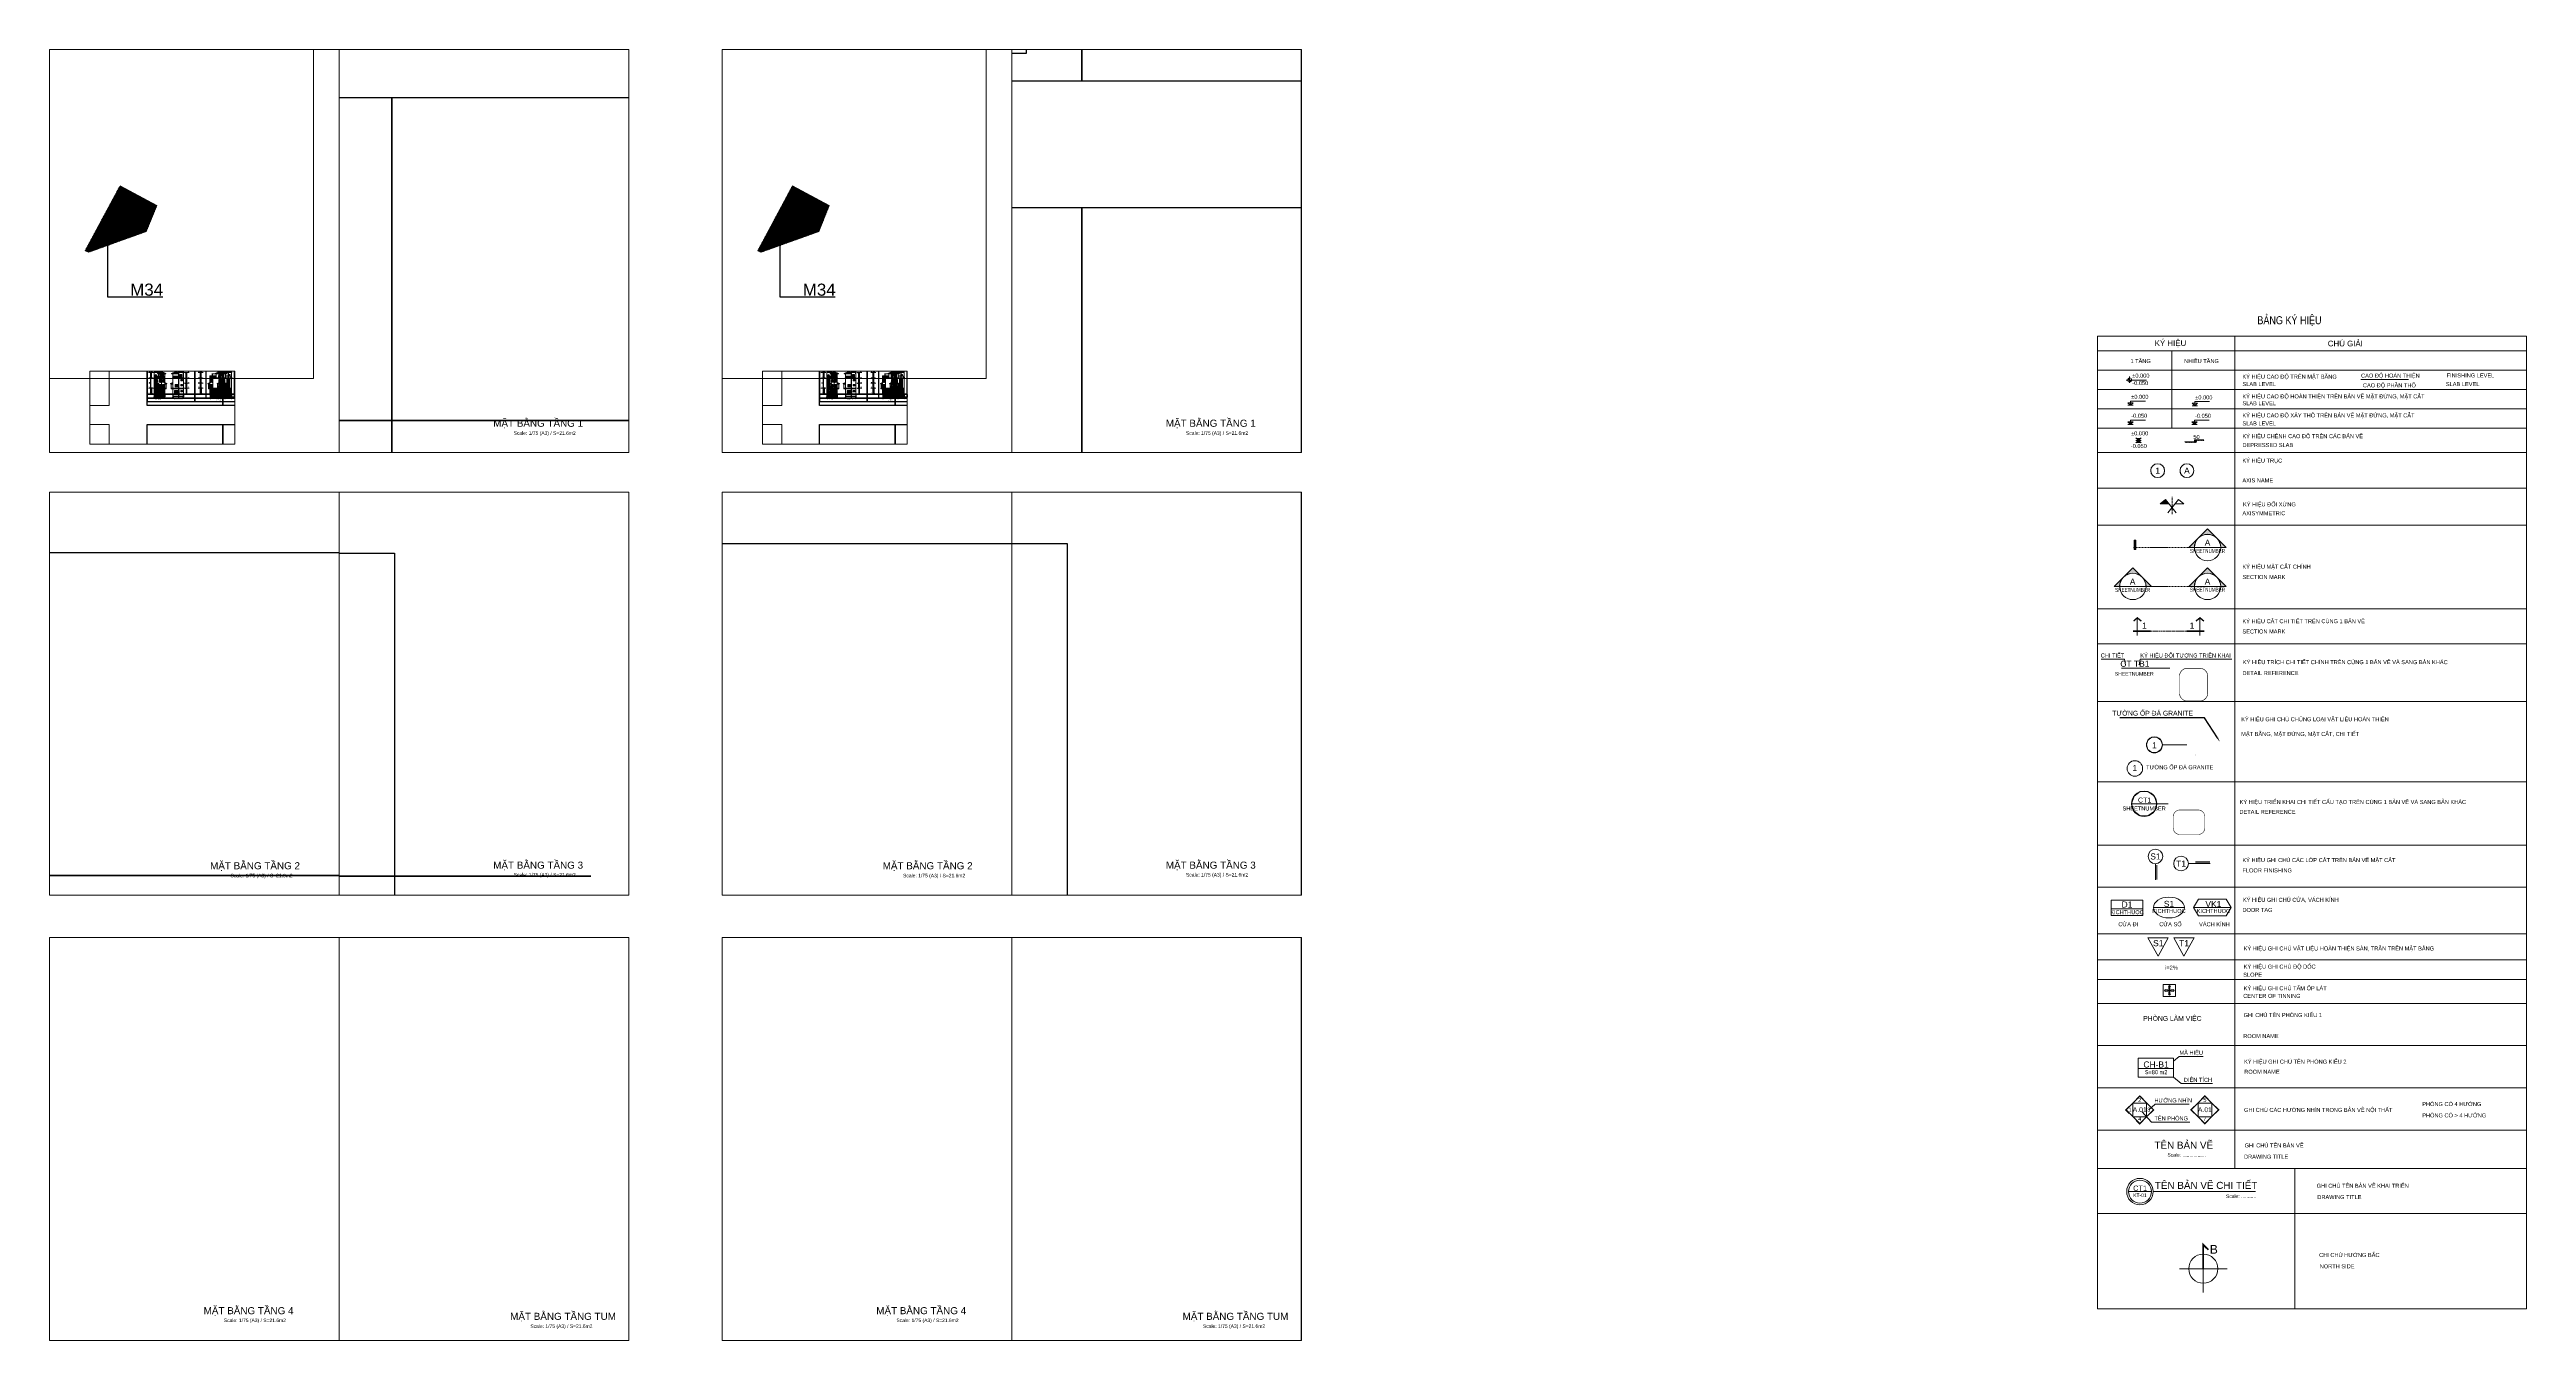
# Paper-space layout 'M34' of a CAD drawing. Header units: millimetres. Extents: x -299 to 929, y -16 to 624.
# The model-space entities are those that its viewports show. They can reach past a viewport. Long polylines and large blocks are cut down to what shows.
import ezdxf
from ezdxf import colors
from ezdxf.entities.mleader import LeaderData, LeaderLine
from ezdxf.enums import TextEntityAlignment as Align
from ezdxf.math import Vec2, Vec3
from ezdxf.xclip import XClip

# ---------------------------------------------------------------- set-up
doc = ezdxf.new("R2010")
doc.units = ezdxf.units.MM
doc.header["$MEASUREMENT"] = 0
doc.set_wipeout_variables(frame=1)
for name, pattern in [('CENTER', [3, 1.5, -0.5, 0.5, -0.5]), ('DASHED', [0.75, 0.5, -0.25]), ('HIDDEN', [0.75, 0.5, -0.25])]:
    doc.linetypes.add(name, pattern=pattern)
for name, color, linetype, lineweight in [('-CENTER', 143, 'CENTER', 13), ('-DIM', 9, 'Continuous', 13), ('-DOOR', 137, 'Continuous', 9), ('-HATCH', 8, 'Continuous', 5), ('-KH', 143, 'Continuous', 13), ('-LINE1', 7, 'Continuous', 18), ('-TEXT', 7, 'Continuous', 15), ('-WALL', 4, 'Continuous', 35), ('A-DIM', 251, 'Continuous', 15), ('A-HATCH', 251, 'Continuous', 5), ('A-KY HIEU', 34, 'Continuous', 20), ('A-NET KHUAT', 250, 'HIDDEN', 9), ('A-NET THAY', 125, 'Continuous', 18), ('A-TEXT', 7, 'Continuous', 18), ('A-TUONG', 7, 'Continuous', 35), ('A72', 9, 'Continuous', 5)]:
    doc.layers.add(name, color=color, linetype=linetype, lineweight=lineweight)
for name, color, linetype in [('-RANH GIOI LO DAT', 12, 'Continuous'), ('1-NETMANH', 8, 'Continuous'), ('12. NET DIM', 252, 'Continuous'), ('13. NET HATCH', 251, 'Continuous')]:
    doc.layers.add(name, color=color, linetype=linetype)
doc.layers.add('A-DO DIEN TICH', color=14, linetype='Continuous', lineweight=0, plot=False)
doc.layers.add('A1- MAU 21', color=7, linetype='Continuous', lineweight=5, true_color=0x585858)
doc.layers.add('duong dong', color=6, linetype='HIDDEN', plot=False)
doc.layers.add('LUOI GIONG', color=160, linetype='Continuous', plot=False)
doc.styles.add('1', font='arial.ttf')
doc.styles.add('A1-arial', font='arial.ttf', dxfattribs={"width": 0.8})
doc.styles.add('AVANH', font='', dxfattribs={"width": 0.8})
doc.styles.get("Standard").update_dxf_attribs({"font": 'arial.ttf'})
doc.styles.add('SVN_AVO', font='')
doc.styles.add('X-5M-DH-TUM1$0$AVANTH', font='arial.ttf', dxfattribs={"width": 0.9})
doc.styles.add('X-ALL-SECTION$0$ROMANS', font='arial.ttf')
doc.styles.get('AVANH').set_extended_font_data('.VnAvantH')
doc.styles.get('SVN_AVO').set_extended_font_data('SVN-Avo', bold=True)
doc.dimstyles.new('C_100A3', dxfattribs={"dimscale": 100, "dimtxt": 2.2, "dimasz": 1.2, "dimexe": 1.2, "dimexo": 0, "dimgap": 0.75, "dimtad": 1, "dimdec": 0, "dimzin": 0, "dimdsep": 46, "dimtxsty": 'AVANH', "dimblk": 'ARCHTICK', "dimcen": 0, "dimdle": 1.2, "dimclrd": 256, "dimclre": 256, "dimclrt": 7, "dimadec": 0, "dimazin": 0, "dimtfac": 0.0001, "dimtdec": 0, "dimtix": 1, "dimtmove": 2, "dimatfit": 3, "dimfxl": 1.8, "dimtolj": 1, "dimtzin": 0, "dimarcsym": 0})
doc.dimstyles.get("Standard").update_dxf_attribs({"dimtxt": 200, "dimasz": 0.18, "dimexe": 0.18, "dimexo": 0.0625, "dimgap": 0.09, "dimtad": 0, "dimtih": 1, "dimtoh": 1, "dimdec": 4, "dimzin": 0, "dimdsep": 46, "dimtxsty": 'Standard', "dimcen": 0.09, "dimadec": 0, "dimazin": 0, "dimtfac": 1, "dimtdec": 4, "dimtofl": 0, "dimtmove": 0, "dimatfit": 3, "dimfxl": 1, "dimtolj": 1, "dimtzin": 0, "dimarcsym": 0})
doc.dimstyles.new('X-ALL-SECTION$0$ARROWS', dxfattribs={"dimscale": 100, "dimtxt": 2, "dimasz": 1, "dimexe": 2, "dimexo": 5, "dimgap": 1, "dimtad": 1, "dimdec": 0, "dimzin": 0, "dimdsep": 46, "dimtxsty": 'X-ALL-SECTION$0$ROMANS', "dimblk": 'X-ALL-SECTION$0$ARROWS', "dimcen": 0, "dimclrd": 256, "dimclre": 256, "dimclrt": 256, "dimazin": 0, "dimtfac": 0.5, "dimtdec": 0, "dimtofl": 0, "dimtmove": 2, "dimatfit": 3, "dimldrblk": 'X-ALL-SECTION$0$ARROWS', "dimfxl": 1, "dimtolj": 1, "dimtzin": 0, "dimlwd": -1, "dimlwe": -1, "dimarcsym": 0})
pattern_1 = [(0, (154922.15, 22455.53), (75, 150), [120, -30, 120, -30]), (90, (154907.15, 22470.53), (-75, 150), [135, -165]), (45, (154892.147, 22455.534), (75, 150), [21.213203, -403.050865]), (135, (154922.147, 22455.534), (-75, 150), [21.213203, -403.050865])]

# ---------------------------------------------------------------- blocks, each defined once
blk = doc.blocks.new('Tag - Metric')
blk.add_lwpolyline([(0, 3.4), (-1.1, 3.3), (-2.1, 2.8), (-2.7, 2.1), (-3.1, 1.4), (-3.4, 0.7), (-3.4, 0), (-3.3, -1), (-2.8, -2), (-2.1, -2.7), (-1.2, -3.2), (0, -3.4), (1.3, -3.2), (2.3, -2.6), (3, -1.8), (3.3, -0.9), (3.4, 0), (3.3, 0.8), (3.1, 1.5), (2.7, 2.2), (1.8, 2.9), (1.1, 3.3), (0, 3.4)], close=True)
blk.add_circle((0, 0), 3.44)
at = {"style": 'A1-arial', "flags": 8}
blk.add_attdef('1', text='', height=3, dxfattribs=at).set_placement((0, 0), align=Align.MIDDLE_CENTER)
blk = doc.blocks.new('chenhcot')
at = {"layer": 'A-KY HIEU'}
h = blk.add_hatch(color=256, dxfattribs=at)
h.paths.add_polyline_path([(200, 187), (0, 187), (0, 0)])
h.paths.add_polyline_path([(0, 187), (-200, 187), (0, 0)])
h = blk.add_hatch(color=256, dxfattribs=at)
h.paths.add_polyline_path([(200, -188), (0, -188), (0, 0)])
h.paths.add_polyline_path([(0, -188), (-200, -188), (0, 0)])
for p, q in [((-200, 187), (0, 0)), ((-200, -188), (0, 0)), ((-200, 0), (200, 0)), ((0, 0), (200, 187)), ((0, 0), (200, -188))]:
    blk.add_line(p, q, dxfattribs=at)
at = {"color": 6, "style": 'A1-arial'}
for tag, p in [('%%P0.000', (-565, 283)), ('-0.050', (-570, -551))]:
    blk.add_attdef(tag, p, '', height=250, dxfattribs=at)
blk = doc.blocks.new('cotxaytho')
at = {"layer": 'A-KY HIEU'}
h = blk.add_hatch(color=256, dxfattribs=at)
h.paths.add_polyline_path([(200, 188), (0, 188), (0, 0)])
h.paths.add_polyline_path([(0, 188), (-200, 188), (0, 0)])
for p, q in [((-200, 188), (0, 0)), ((-200, 188), (200, 188)), ((-200, 0), (200, 0)), ((0, 312), (0, 0)), ((0, 312), (1100, 312)), ((0, 0), (200, 188))]:
    blk.add_line(p, q, dxfattribs=at)
at = {"color": 6, "style": 'A1-arial'}
blk.add_attdef('-0.050', (35, 402), '', height=250, dxfattribs=at)
blk = doc.blocks.new('cothoanthien')
at = {"layer": 'A-KY HIEU'}
for p, q in [((-200, 188), (200, 188)), ((-200, 188), (0, 0)), ((-200, 0), (200, 0)), ((0, 312), (1100, 312)), ((0, 312), (0, 0)), ((0, 0), (200, 188))]:
    blk.add_line(p, q, dxfattribs=at)
at = {"color": 6, "style": 'A1-arial'}
blk.add_attdef('%%P0.000', (36, 390), '', height=250, dxfattribs=at)
blk = doc.blocks.new('cotMB')
h = blk.add_hatch(color=256)
h.paths.add_polyline_path([(0, 156, 0.4142136), (-156, 0), (0, 0)])
h.paths.add_polyline_path([(156, 0), (0, 0), (0, -156, 0.4142136)])
for p, q in [((-256, 0), (1244, 0)), ((0, 256), (0, -206))]:
    blk.add_line(p, q)
blk.add_circle((0, 0), 156)
at = {"color": 6, "style": 'A1-arial'}
for tag, p in [('%%P0.000', (200, 85)), ('-0.050', (200, -317))]:
    blk.add_attdef(tag, p, '', height=250, dxfattribs=at)
blk = doc.blocks.new('KH-Ten phong 2')
at = {"layer": 'A-TEXT', "color": 6, "style": 'A1-arial'}
for p in [(47, 375), (47, -125)]:
    blk.add_attdef('HOITHAO', text='', height=300, dxfattribs=at).set_placement(p, align=Align.TOP_CENTER)
blk = doc.blocks.new('KH-do doc')
at = {"layer": 'A-KY HIEU'}
blk.add_lwpolyline([(-1250, 0, 0, 100, 0), (-1000, 0, 0, 0, 0), (0, 0, 0, 0, 0)], format="xyseb", dxfattribs=at)
at = {"layer": 'A-TEXT', "color": 6, "style": 'A1-arial'}
blk.add_attdef('I=2%', (-929, 75), '', height=250, dxfattribs=at)
blk = doc.blocks.new('cot HTMC nhieutang')
at = {"layer": 'A-KY HIEU'}
for p, q in [((-200, 188), (200, 188)), ((-200, 188), (0, 0)), ((-200, 0), (200, 0)), ((0, 313), (1100, 313)), ((0, 313), (0, 0)), ((0, 0), (200, 188))]:
    blk.add_line(p, q, dxfattribs=at)
at = {"color": 6, "style": 'A1-arial'}
for p in [(36, 1880), (36, 1580), (36, 1280), (36, 980), (36, 680), (36, 380)]:
    blk.add_attdef('%%P0.000', p, '', height=250, dxfattribs=at)
blk = doc.blocks.new('cotthoMC-nhieutang')
at = {"layer": 'A-KY HIEU'}
h = blk.add_hatch(color=256, dxfattribs=at)
h.paths.add_polyline_path([(200, 188), (0, 188), (0, 0)])
h.paths.add_polyline_path([(0, 188), (-200, 188), (0, 0)])
for p, q in [((-200, 188), (0, 0)), ((-200, 188), (200, 188)), ((-200, 0), (200, 0)), ((0, 313), (0, 0)), ((0, 313), (1100, 313)), ((0, 0), (200, 188))]:
    blk.add_line(p, q, dxfattribs=at)
at = {"color": 6, "style": 'A1-arial'}
for p in [(35, 1902), (35, 1602), (35, 1302), (35, 1002), (35, 702), (35, 402)]:
    blk.add_attdef('-0.050', p, '', height=250, dxfattribs=at)
blk = doc.blocks.new('GC MBnéiThÊt')
at = {"layer": 'A-KY HIEU'}
blk.add_line((0, 0), (849, -849), dxfattribs=at)
blk.add_line((0, 0), (849, -849), dxfattribs=at)
for points in [[(0, -1697), (849, -849), (0, 0), (-849, -849)], [(-424, -424), (-424, -1273), (424, -1273), (424, -424), (-424, -424)]]:
    blk.add_lwpolyline(points, close=True, dxfattribs=at)
at = {"layer": 'A-KY HIEU', "const_width": 50}
for points in [[(230, -194), (0, 35), (-230, -194)], [(-654, -619), (-884, -849), (-654, -1078)], [(-230, -1503), (0, -1732), (230, -1503)], [(654, -1078), (884, -849), (654, -619)]]:
    blk.add_lwpolyline(points, dxfattribs=at)
at = {"color": 6, "style": 'A1-arial'}
for tag, height, p in [('1', 250, (-597, -849)), ('xxx', 300, (0, -849)), ('4', 250, (0, -1401)), ('2', 250, (0, -247)), ('3', 250, (568, -849))]:
    blk.add_attdef(tag, text='', height=height, dxfattribs=at).set_placement(p, align=Align.MIDDLE)
blk = doc.blocks.new('KH-Doixung')
at = {"layer": 'A-KY HIEU'}
blk.add_hatch(color=256, dxfattribs=at).paths.add_polyline_path([(-461, 582), (-857, 269), (-213, 269)])
blk.add_hatch(color=256, dxfattribs=at).paths.add_polyline_path([(-461, 582), (-857, 269), (-213, 269)])
for p, q in [((-461, 582), (-857, 269)), ((-461, 582), (-857, 269)), ((-857, 269), (-213, 269)), ((-857, 269), (-213, 269)), ((-461, 582), (303, -383)), ((-461, 582), (303, -383)), ((461, 582), (-303, -383)), ((461, 582), (-303, -383)), ((857, 269), (213, 269)), ((857, 269), (213, 269)), ((461, 582), (857, 269)), ((461, 582), (857, 269))]:
    blk.add_line(p, q, dxfattribs=at)
blk = doc.blocks.new('HGIO2')
at = {"linetype": 'ByBlock'}
for p, q in [((0, -828), (0, 828)), ((-828, 0), (828, 0))]:
    blk.add_line(p, q, dxfattribs=at)
at = {"linetype": 'ByBlock', "const_width": 59.4}
blk.add_lwpolyline([(0, 0), (0, 828), (174, 656)], dxfattribs=at)
at = {"linetype": 'ByBlock'}
blk.add_circle((0, 0), 503, dxfattribs=at)
at = {"color": 6, "style": 'A1-arial'}
blk.add_text('B', height=300, dxfattribs=at).set_placement((224, 521))
blk = doc.blocks.new('DIEM OP LAT DAU TIEN')
at = {"layer": 'A-KY HIEU'}
h = blk.add_hatch(color=256, dxfattribs=at)
edge = h.paths.add_edge_path()
edge.add_arc((0, 0), 0.273, 0, 360)
for p, q in [((-0.5, 0), (0.5, 0)), ((0, 0.5), (0, -0.5))]:
    blk.add_line(p, q, dxfattribs=at)
for points in [[(-0.8, 0.3), (-1.9, 0.3), (-1.9, 0.5), (-2.4, 0), (-1.9, -0.5), (-1.9, -0.3), (-0.8, -0.3)], [(0.3, 0.8), (0.3, 1.9), (0.5, 1.9), (0, 2.4), (-0.5, 1.9), (-0.3, 1.9), (-0.3, 0.8)], [(0.8, 0.3), (1.9, 0.3), (1.9, 0.5), (2.4, 0), (1.9, -0.5), (1.9, -0.3), (0.8, -0.3)], [(0.3, -0.8), (0.3, -1.9), (0.5, -1.9), (0, -2.4), (-0.5, -1.9), (-0.3, -1.9), (-0.3, -0.8)]]:
    blk.add_lwpolyline(points, close=True, dxfattribs=at)
for radius in [0.545, 0.273]:
    blk.add_circle((0, 0), radius, dxfattribs=at)
blk = doc.blocks.new('CHENH CAO DO')
at = {"layer": 'A-HATCH'}
h = blk.add_hatch(dxfattribs=at)
h.set_pattern_fill('ANSI31', color=256, scale=2.4, angle=180, style=0)
h.set_pattern_definition([(225, (-72.19446, -571.7625), (0.21213203, -0.21213203), [])])
h.paths.add_polyline_path([(1.2, 0.7), (5.6, 0.7), (5.6, 1.2), (0, 1.2), (0, 0), (-5.6, 0), (-5.6, -0.5), (1.2, -0.5)])
at = {"layer": 'A-KY HIEU'}
blk.add_lwpolyline([(-5.6, 0), (0, 0), (0, 1.2), (5.6, 1.2)], dxfattribs=at)
at = {"layer": 'A-TEXT', "style": 'A1-arial', "width": 0.8}
blk.add_attdef('50', (-0.6, 1.7), '', height=2.4, dxfattribs=at)
blk = doc.blocks.new('VATLIEU SAN')
blk.add_wipeout([(-5.9, 10.5), (5.9, 10.5), (0, 0)]).dxf.layer = 'Defpoints'
at = {"layer": 'A-KY HIEU'}
blk.add_lwpolyline([(-5.9, 10.5), (5.9, 10.5), (0, 0)], close=True, dxfattribs=at)
at = {"layer": 'A-TEXT', "color": 6, "style": 'A1-arial'}
blk.add_attdef('XXX', text='', height=3.5, dxfattribs=at).set_placement((0.1, 7.5), align=Align.MIDDLE_CENTER)
blk = doc.blocks.new('*U36')
h = blk.add_hatch(color=256)
edge = h.paths.add_edge_path()
edge.add_line((-37.1, 0), (-39.8, 0))
edge.add_line((-39.8, 0), (-30.5, 9.2))
edge.add_line((-30.5, 9.2), (-21.3, 0))
edge.add_line((-21.3, 0), (-24, 0))
edge.add_arc((-30.5, 0), 6.53, 360, 540)
h = blk.add_hatch(color=256)
edge = h.paths.add_edge_path()
edge.add_line((0, 0), (-2.7, 0))
edge.add_line((-2.7, 0), (6.5, 9.2))
edge.add_line((6.5, 9.2), (15.8, 0))
edge.add_line((15.8, 0), (13.1, 0))
edge.add_arc((6.5, 0), 6.53, 360, 540)
for p, q in [((-37.1, 0), (-24, 0)), ((0, 0), (13.1, 0))]:
    blk.add_line(p, q)
at = {"linetype": 'CENTER', "ltscale": 0.5}
blk.add_line((0, 0), (-24, 0), dxfattribs=at)
for points in [[(-37.1, 0), (-39.8, 0), (-30.5, 9.2), (-21.3, 0), (-24, 0, 1)], [(0, 0), (-2.7, 0), (6.5, 9.2), (15.8, 0), (13.1, 0, 1)]]:
    blk.add_lwpolyline(points, format="xyb", close=True)
for centre in [(-30.5, 0), (6.5, 0)]:
    blk.add_circle(centre, 6.53)
at = {"style": 'A1-arial', "flags": 8}
for tag, p in [('VIEWNUMBER-B', (-30.5, 0)), ('VIEWNUMBER', (6.5, 0))]:
    blk.add_attdef(tag, text='', height=3, dxfattribs=at).set_placement(p, align=Align.BOTTOM_CENTER)
at = {"style": 'A1-arial', "width": 0.65, "flags": 8}
for tag, p in [('SHEETNUMBER-B', (-30.5, -0.7)), ('SHEETNUMBER', (6.5, -0.6))]:
    blk.add_attdef(tag, text='', height=2, dxfattribs=at).set_placement(p, align=Align.TOP_CENTER)
blk = doc.blocks.new('*U34')
blk.add_hatch(color=256).paths.add_polyline_path([(-29.9, 3.6), (-29.1, 3.6), (-29.1, -1), (-29.9, -1)])
h = blk.add_hatch(color=256)
edge = h.paths.add_edge_path()
edge.add_line((0, 0), (-2.7, 0))
edge.add_line((-2.7, 0), (6.5, 9.2))
edge.add_line((6.5, 9.2), (15.8, 0))
edge.add_line((15.8, 0), (13.1, 0))
edge.add_arc((6.5, 0), 6.53, 360, 540)
at = {"linetype": 'CENTER', "ltscale": 0.5}
blk.add_line((0, 0), (-30.1, 0), dxfattribs=at)
blk.add_line((0, 0), (13.1, 0))
blk.add_lwpolyline([(-29.9, 3.6), (-29.1, 3.6), (-29.1, -1), (-29.9, -1)], close=True)
blk.add_lwpolyline([(0, 0), (-2.7, 0), (6.5, 9.2), (15.8, 0), (13.1, 0, 1)], format="xyb", close=True)
blk.add_circle((6.5, 0), 6.53)
at = {"style": 'A1-arial', "flags": 8}
blk.add_attdef('VIEWNUMBER', text='', height=3, dxfattribs=at).set_placement((6.5, 0), align=Align.BOTTOM_CENTER)
at = {"style": 'A1-arial', "width": 0.65, "flags": 8}
blk.add_attdef('SHEETNUMBER', text='', height=2, dxfattribs=at).set_placement((6.5, -0.6), align=Align.TOP_CENTER)
blk = doc.blocks.new('*U27')
for p, q in [((-31.6, -5.7), (-31.6, 4.5)), ((4.6, -5.7), (4.6, 4.5))]:
    blk.add_line(p, q)
at = {"const_width": 0.813}
for points in [[(-33.8, 2.6), (-31.6, 4.5), (-29.3, 2.6)], [(6.9, 2.6), (4.6, 4.5), (2.3, 2.6)], [(-23.9, -3.2), (-34.1, -3.2)], [(-3.1, -3.2), (7.1, -3.2)]]:
    blk.add_lwpolyline(points, dxfattribs=at)
at = {"linetype": 'CENTER', "ltscale": 0.5}
blk.add_lwpolyline([(-23.9, -3.2), (-3.1, -3.2)], dxfattribs=at)
at = {"style": 'A1-arial'}
for tag, p in [('1', (-27.5, 0)), ('2', (0, 0))]:
    blk.add_attdef(tag, text='', height=3.5, dxfattribs=at).set_placement(p, align=Align.MIDDLE_CENTER)
blk = doc.blocks.new('*U25')
blk.add_lwpolyline([(-19, 0), (-4.8, 0)])
blk.add_lwpolyline([(-4.8, 0, 0, 0, 0), (-1.3, -4.1, 0.96, 0, 0), (0.4, -5.9, 0, 0, 0)], format="xyseb")
blk.add_wipeout([(-19, 0), (-19.8, 2.7), (-22.1, 4.4), (-25, 4.4), (-27.3, 2.7), (-28.2, 0), (-27.3, -2.7), (-25, -4.4), (-22.1, -4.4), (-19.8, -2.7)]).dxf.layer = 'A-DIM'
blk.add_circle((-23.6, 0), 4.61)
at = {"layer": 'A-DIM'}
blk.add_lwpolyline([(-19, 0), (-19.8, 2.7), (-22.1, 4.4), (-25, 4.4), (-27.3, 2.7), (-28.2, 0), (-27.3, -2.7), (-25, -4.4), (-22.1, -4.4), (-19.8, -2.7)], close=True, dxfattribs=at)
at = {"style": 'A1-arial', "flags": 8}
blk.add_attdef('VIEW-NUMBER', text='', height=3.5, dxfattribs=at).set_placement((-23.5, -0.2), align=Align.MIDDLE_CENTER)
blk = doc.blocks.new('KH-So Caukien')
at = {"layer": 'A-KY HIEU'}
blk.add_circle((0, 0), 225, dxfattribs=at)
at = {"layer": 'A-KY HIEU', "color": 6, "style": 'A1-arial'}
blk.add_attdef('12', text='', height=250, dxfattribs=at).set_placement((0, 0), align=Align.MIDDLE_CENTER)
blk = doc.blocks.new('*U22')
blk.add_lwpolyline([(-13.3, 4.1), (-5.4, 4.1)])
blk.add_lwpolyline([(-5.4, 4.1, 0, 0, 0), (-2.9, 1.1, 0.96, 0, 0), (-1.3, -0.7, 0, 0, 0)], format="xyseb")
at = {"linetype": 'HIDDEN', "ltscale": 0.3, "const_width": 0.3}
blk.add_lwpolyline([(1.6, -14.2), (12.4, -14.2, 0.414214), (16.4, -10.2), (16.4, -3.6, 0.414214), (12.4, 0.4), (1.6, 0.4, 0.414214), (-2.4, -3.6), (-2.4, -10.2, 0.414214)], format="xyb", close=True, dxfattribs=at)
blk.add_wipeout([(-12.2, 4.1), (-13.6, 8.6), (-17.4, 11.3), (-22, 11.3), (-25.7, 8.6), (-27.2, 4.1), (-25.7, -0.3), (-22, -3), (-17.4, -3), (-13.6, -0.3)]).dxf.layer = 'A-DIM'
blk.add_line((-27.2, 4.1), (-12.2, 4.1))
blk.add_circle((-19.7, 4.1), 7.5)
at = {"layer": 'A-DIM'}
blk.add_lwpolyline([(-12.2, 4.1), (-13.6, 8.6), (-17.4, 11.3), (-22, 11.3), (-25.7, 8.6), (-27.2, 4.1), (-25.7, -0.3), (-22, -3), (-17.4, -3), (-13.6, -0.3)], close=True, dxfattribs=at)
at = {"style": 'A1-arial', "flags": 8}
for tag, height, p in [('VIEW-NUMBER', 3, (-19.4, 6.3)), ('SHEETNUMBER', 2.4, (-19.7, 1.3))]:
    blk.add_attdef(tag, text='', height=height, dxfattribs=at).set_placement(p, align=Align.MIDDLE_CENTER)
blk = doc.blocks.new('*U23')
blk.add_line((0, -4.3), (0, -13.5))
at = {"const_width": 0.75}
blk.add_lwpolyline([(0.8, -13.5), (0.8, -5)], dxfattribs=at)
blk.add_circle((0, 0), 4.25)
at = {"style": 'A1-arial'}
blk.add_attdef('FN', text='', height=3.5, dxfattribs=at).set_placement((0, 0), align=Align.MIDDLE_CENTER)
blk = doc.blocks.new('*U19')
blk.add_line((4.3, 0), (16.8, 0))
at = {"const_width": 0.75}
blk.add_lwpolyline([(16.8, 0.8), (8.3, 0.8)], dxfattribs=at)
blk.add_circle((0, 0), 4.25)
at = {"style": 'A1-arial'}
blk.add_attdef('FN', text='', height=3.5, dxfattribs=at).set_placement((0, 0), align=Align.MIDDLE_CENTER)
blk = doc.blocks.new('CUA DI A2-A3')
blk.add_line((-7.9, 0), (7.9, 0))
blk.add_lwpolyline([(-7.9, -3.4), (7.9, -3.4), (7.9, 4.3), (-7.9, 4.3)], close=True)
at = {"style": 'A1-arial'}
blk.add_attdef('KYHIEU', text='', height=3, dxfattribs=at).set_placement((0, 3.5), align=Align.TOP_CENTER)
blk.add_attdef('KICHTHUOC', text='', height=2, dxfattribs=at).set_placement((0, -3.4), align=Align.BOTTOM_CENTER)
blk = doc.blocks.new('CUASO A2-A3')
blk.add_line((-7.7, 0), (7.7, 0))
blk.add_ellipse((0, 0), major_axis=(-7.71, 0), ratio=0.666667)
at = {"style": 'A1-arial'}
blk.add_attdef('KYHIEU', text='', height=3, dxfattribs=at).set_placement((0, 3.3), align=Align.TOP_CENTER)
blk.add_attdef('KICHTHUOC', text='', height=2, dxfattribs=at).set_placement((0, -3.3), align=Align.BOTTOM_CENTER)
blk = doc.blocks.new('VACHKINH A2-A3')
blk.add_line((-9.3, 0), (9.3, 0))
blk.add_lwpolyline([(-9.3, 0), (-6.9, -4.2), (6.9, -4.2), (9.3, 0), (6.9, 4.2), (-6.9, 4.2)], close=True)
at = {"style": 'A1-arial'}
blk.add_attdef('KYHIEU', text='', height=3, dxfattribs=at).set_placement((0.5, 3.2), align=Align.TOP_CENTER)
blk.add_attdef('KICHTHUOC', text='', height=2, dxfattribs=at).set_placement((0.5, -3.3), align=Align.BOTTOM_CENTER)
blk = doc.blocks.new('ky hieu phong 2')
blk.add_line((-8.4, 0), (9.1, 0))
blk.add_lwpolyline([(-8.4, -4.3), (9.1, -4.3), (9.1, 5.1), (-8.4, 5.1)], close=True)
at = {"style": 'A1-arial'}
blk.add_attdef('KYHIEU', text='', height=3, dxfattribs=at).set_placement((0.4, 3.5), align=Align.TOP_CENTER)
blk.add_attdef('KICHTHUOC', text='', height=2, dxfattribs=at).set_placement((0.4, -3.4), align=Align.BOTTOM_CENTER)
blk = doc.blocks.new('Drawing Title - Metric')
at = {"style": 'A1-arial', "flags": 8}
blk.add_attdef('VIEWNAME', text='', height=4, dxfattribs=at).set_placement((25.6, -13), align=Align.BOTTOM_LEFT)
blk.add_attdef('VPSCALE', text='', height=2, dxfattribs=at).set_placement((54.7, -14.3), align=Align.TOP_RIGHT)
blk = doc.blocks.new('*U33')
for p, q in [((7.5, 0), (65.5, 0)), ((6.5, 0), (-6.5, 0))]:
    blk.add_line(p, q)
for radius in [7.5, 6.5]:
    blk.add_circle((0, 0), radius)
at = {"style": 'A1-arial', "flags": 8}
for tag, height, p in [('VIEWNUMBER', 3, (0.1, 1.9)), ('SHEETNUMBER', 2, (0, -2))]:
    blk.add_attdef(tag, text='', height=height, dxfattribs=at).set_placement(p, align=Align.MIDDLE_CENTER)
blk.add_attdef('VIEWNAME', text='', height=4, dxfattribs=at).set_placement((8.4, 3.5), align=Align.MIDDLE_LEFT)
blk.add_attdef('VPSCALE', text='', height=2, dxfattribs=at).set_placement((65.8, -2.6), align=Align.MIDDLE_RIGHT)
blk = doc.blocks.new('*U38')
blk.add_line((-30.1, 0), (-17.3, 0))
blk.add_lwpolyline([(-17.3, 0), (-6.1, 0)])
blk.add_lwpolyline([(-6.1, 0, 0, 0, 0), (-2.8, -4.8, 0.96, 0, 0), (-1.4, -6.9, 0, 0, 0)], format="xyseb")
at = {"linetype": 'HIDDEN', "ltscale": 0.3, "const_width": 0.3}
blk.add_lwpolyline([(2.6, -16.3), (8.6, -16.3, 0.414214), (12.6, -12.3), (12.6, -4, 0.414214), (8.6, 0), (2.6, 0, 0.414214), (-1.4, -4), (-1.4, -12.3, 0.414214)], format="xyb", close=True, dxfattribs=at)
at = {"style": 'A1-arial', "flags": 8}
for tag, height, p in [('VIEW-NUMBER', 3, (-23.5, 2.2)), ('SHEETNUMBER', 1.8, (-23.7, -2.8))]:
    blk.add_attdef(tag, text='', height=height, dxfattribs=at).set_placement(p, align=Align.MIDDLE_CENTER)
blk = doc.blocks.new('BB')
at = {"layer": 'A-NET THAY', "color": 2, "true_color": 0xf1eb1f}
blk.add_lwpolyline([(0, 33264), (47040, 33264), (47040, 0), (0, 0)], close=True, dxfattribs=at)
blk = doc.blocks.new('_ArchTick')
at = {"color": 0, "linetype": 'ByBlock', "const_width": 0.15}
blk.add_lwpolyline([(-0.5, -0.5), (0.5, 0.5)], dxfattribs=at)
blk = doc.blocks.new('*D1817')
at = {"layer": '-DIM', "lineweight": -2, "transparency": 16777216}
for p, q in [((439359, -275889), (438484, -275889)), ((438604, -275769), (438604, -279909)), ((439359, -279789), (438484, -279789))]:
    blk.add_line(p, q, dxfattribs=at)
at = {"layer": 'Defpoints', "color": 0, "transparency": 16777216}
for p in [(439359, -275889), (438604, -279789), (439359, -279789)]:
    blk.add_point(p, dxfattribs=at)
at = {"layer": '-DIM', "lineweight": -2, "transparency": 16777216, "xscale": 119.9999999999999, "yscale": 119.9999999999999, "zscale": 119.9999999999999}
for p, rotation in [((438604, -275889), 90), ((438604, -279789), 270)]:
    blk.add_blockref('_ArchTick', p, dxfattribs=dict(at, rotation=rotation))
at = {"layer": '-DIM', "color": 7, "transparency": 16777216, "insert": (438426, -277839), "char_height": 200, "attachment_point": 5, "rotation": 90, "style": 'AVANH'}
blk.add_mtext('\\A1;3900', dxfattribs=at)
blk = doc.blocks.new('*D1818')
at = {"layer": '-DIM', "lineweight": -2, "transparency": 16777216}
for p, q in [((438604, -269409), (438604, -265369)), ((439359, -265489), (438484, -265489)), ((439359, -269289), (438484, -269289))]:
    blk.add_line(p, q, dxfattribs=at)
at = {"layer": 'Defpoints', "color": 0, "transparency": 16777216}
for p in [(438604, -265489), (439359, -265489), (439359, -269289)]:
    blk.add_point(p, dxfattribs=at)
at = {"layer": '-DIM', "lineweight": -2, "transparency": 16777216, "xscale": 119.9999999999999, "yscale": 119.9999999999999, "zscale": 119.9999999999999}
for p, rotation in [((438604, -265489), 90), ((438604, -269289), 270)]:
    blk.add_blockref('_ArchTick', p, dxfattribs=dict(at, rotation=rotation))
at = {"layer": '-DIM', "color": 7, "transparency": 16777216, "insert": (438426, -267389), "char_height": 200, "attachment_point": 5, "rotation": 90, "style": 'AVANH'}
blk.add_mtext('\\A1;3800', dxfattribs=at)
blk = doc.blocks.new('*D1819')
at = {"layer": '-DIM', "lineweight": -2, "transparency": 16777216}
for p, q in [((439359, -279789), (438029, -279789)), ((439359, -279989), (438029, -279989)), ((438149, -279789), (438149, -279669)), ((438149, -279989), (438149, -279789)), ((438149, -279989), (438149, -280109))]:
    blk.add_line(p, q, dxfattribs=at)
at = {"layer": 'Defpoints', "color": 0, "transparency": 16777216}
for p in [(438149, -279789), (439359, -279789), (439359, -279989)]:
    blk.add_point(p, dxfattribs=at)
at = {"layer": '-DIM', "lineweight": -2, "transparency": 16777216, "xscale": 119.9999999999999, "yscale": 119.9999999999999, "zscale": 119.9999999999999}
for p, rotation in [((438149, -279789), 270), ((438149, -279989), 90)]:
    blk.add_blockref('_ArchTick', p, dxfattribs=dict(at, rotation=rotation))
at = {"layer": '-DIM', "color": 7, "transparency": 16777216, "insert": (437971, -279889), "char_height": 200, "attachment_point": 5, "rotation": 90, "style": 'AVANH'}
blk.add_mtext('\\A1;200', dxfattribs=at)
blk = doc.blocks.new('*D1820')
at = {"layer": '-DIM', "lineweight": -2, "transparency": 16777216}
for p, q in [((438149, -279909), (438149, -265369)), ((439359, -265489), (438029, -265489)), ((439359, -279789), (438029, -279789))]:
    blk.add_line(p, q, dxfattribs=at)
at = {"layer": 'Defpoints', "color": 0, "transparency": 16777216}
for p in [(438149, -265489), (439359, -265489), (439359, -279789)]:
    blk.add_point(p, dxfattribs=at)
at = {"layer": '-DIM', "lineweight": -2, "transparency": 16777216, "xscale": 119.9999999999999, "yscale": 119.9999999999999, "zscale": 119.9999999999999}
for p, rotation in [((438149, -265489), 90), ((438149, -279789), 270)]:
    blk.add_blockref('_ArchTick', p, dxfattribs=dict(at, rotation=rotation))
at = {"layer": '-DIM', "color": 7, "transparency": 16777216, "insert": (437971, -272639), "char_height": 200, "attachment_point": 5, "rotation": 90, "style": 'AVANH'}
blk.add_mtext('\\A1;14300', dxfattribs=at)
blk = doc.blocks.new('cot')
at = {"layer": '-KH'}
blk.add_line((116899, -109064), (117274, -109064), dxfattribs=at)
blk.add_lwpolyline([(117286, -108944), (116888, -108944), (117087, -109064)], close=True, dxfattribs=at)
blk.add_solid([(117087, -109064), (117087, -108944), (117286, -108944), (117087, -109064)], dxfattribs=at)
blk = doc.blocks.new('lancan')
for p, q in [((-2, 889), (-10, 884)), ((-10, 884), (-10, 882)), ((0, 884), (-10, 884)), ((-10, 882), (-2, 877)), ((0, 882), (-10, 882)), ((-4, 893), (-4, 891)), ((-4, 893), (0, 893)), ((-4, 891), (-2, 891)), ((-4, 875), (-4, 873)), ((-4, 875), (-2, 875)), ((-4, 873), (0, 873)), ((-2, 891), (-2, 889)), ((-2, 891), (0, 891)), ((-2, 889), (21, 889)), ((-2, 877), (-2, 875)), ((-2, 877), (21, 877)), ((-2, 875), (0, 875)), ((-1, 989), (6547, 989)), ((-1, 969), (6547, 969)), ((-1, 120), (6547, 120)), ((-1, 100), (6547, 100)), ((0, 893), (19, 893)), ((19, 891), (0, 891)), ((0, 882), (0, 884)), ((0, 884), (19, 884)), ((0, 882), (19, 882)), ((19, 875), (0, 875)), ((0, 120), (0, 873)), ((0, 873), (19, 873)), ((19, 893), (23, 893)), ((19, 891), (21, 891)), ((19, 884), (19, 882)), ((19, 884), (29, 884)), ((19, 882), (29, 882)), ((19, 875), (21, 875)), ((19, 873), (19, 120)), ((19, 873), (23, 873)), ((21, 889), (21, 891)), ((21, 891), (23, 891)), ((29, 884), (21, 889)), ((21, 877), (29, 882)), ((21, 875), (21, 877)), ((21, 875), (23, 875)), ((23, 891), (23, 893)), ((23, 873), (23, 875)), ((29, 882), (29, 884)), ((162, 889), (153, 884)), ((153, 884), (153, 882)), ((163, 884), (153, 884)), ((153, 882), (162, 877)), ((163, 882), (153, 882)), ((159, 893), (159, 891)), ((159, 893), (163, 893)), ((159, 891), (162, 891)), ((159, 875), (159, 873)), ((159, 875), (162, 875)), ((159, 873), (163, 873)), ((162, 891), (162, 889)), ((162, 891), (163, 891)), ((162, 889), (184, 889)), ((162, 877), (162, 875)), ((162, 877), (184, 877)), ((162, 875), (163, 875)), ((163, 893), (182, 893)), ((182, 891), (163, 891)), ((163, 882), (163, 884)), ((163, 884), (182, 884)), ((163, 882), (182, 882)), ((182, 875), (163, 875)), ((163, 120), (163, 873)), ((163, 873), (182, 873)), ((182, 893), (186, 893)), ((182, 891), (184, 891)), ((182, 884), (182, 882)), ((182, 884), (192, 884)), ((182, 882), (192, 882)), ((182, 875), (184, 875)), ((182, 873), (182, 120)), ((182, 873), (186, 873)), ((184, 889), (184, 891)), ((184, 891), (186, 891)), ((192, 884), (184, 889)), ((184, 877), (192, 882)), ((184, 875), (184, 877)), ((184, 875), (186, 875)), ((186, 891), (186, 893)), ((186, 873), (186, 875)), ((192, 882), (192, 884)), ((325, 889), (317, 884)), ((317, 884), (317, 882)), ((326, 884), (317, 884)), ((317, 882), (325, 877)), ((326, 882), (317, 882)), ((322, 893), (322, 891)), ((322, 893), (326, 893)), ((322, 891), (325, 891)), ((322, 875), (322, 873)), ((322, 875), (325, 875)), ((322, 873), (326, 873)), ((325, 891), (325, 889)), ((325, 891), (326, 891)), ((325, 889), (347, 889)), ((325, 877), (325, 875)), ((325, 877), (347, 877)), ((325, 875), (326, 875)), ((326, 893), (346, 893)), ((346, 891), (326, 891)), ((326, 882), (326, 884)), ((326, 884), (346, 884)), ((326, 882), (346, 882)), ((346, 875), (326, 875)), ((326, 120), (326, 873)), ((326, 873), (346, 873)), ((346, 893), (350, 893)), ((346, 891), (347, 891)), ((346, 884), (346, 882)), ((346, 884), (355, 884)), ((346, 882), (355, 882)), ((346, 875), (347, 875)), ((346, 873), (346, 120)), ((346, 873), (350, 873)), ((347, 889), (347, 891)), ((347, 891), (350, 891)), ((355, 884), (347, 889)), ((347, 877), (355, 882)), ((347, 875), (347, 877)), ((347, 875), (350, 875)), ((350, 891), (350, 893)), ((350, 873), (350, 875)), ((355, 882), (355, 884)), ((488, 889), (480, 884)), ((480, 884), (480, 882)), ((490, 884), (480, 884)), ((480, 882), (488, 877)), ((490, 882), (480, 882)), ((486, 893), (486, 891)), ((486, 893), (490, 893)), ((486, 891), (488, 891)), ((486, 875), (486, 873)), ((486, 875), (488, 875)), ((486, 873), (490, 873)), ((488, 891), (488, 889)), ((488, 891), (490, 891)), ((488, 889), (510, 889)), ((488, 877), (488, 875)), ((488, 877), (510, 877)), ((488, 875), (490, 875)), ((490, 893), (509, 893)), ((509, 891), (490, 891)), ((490, 882), (490, 884)), ((490, 884), (509, 884)), ((490, 882), (509, 882)), ((509, 875), (490, 875)), ((490, 120), (490, 873)), ((490, 873), (509, 873)), ((509, 893), (513, 893)), ((509, 891), (510, 891)), ((509, 884), (509, 882)), ((509, 884), (519, 884)), ((509, 882), (519, 882)), ((509, 875), (510, 875)), ((509, 873), (509, 120)), ((509, 873), (513, 873)), ((510, 889), (510, 891)), ((510, 891), (513, 891)), ((519, 884), (510, 889)), ((510, 877), (519, 882)), ((510, 875), (510, 877)), ((510, 875), (513, 875)), ((513, 891), (513, 893)), ((513, 873), (513, 875)), ((519, 882), (519, 884)), ((651, 889), (643, 884)), ((643, 884), (643, 882)), ((653, 884), (643, 884)), ((643, 882), (651, 877)), ((653, 882), (643, 882)), ((649, 893), (649, 891)), ((649, 893), (653, 893)), ((649, 891), (651, 891)), ((649, 875), (649, 873)), ((649, 875), (651, 875)), ((649, 873), (653, 873)), ((651, 891), (651, 889)), ((651, 891), (653, 891)), ((651, 889), (674, 889)), ((651, 877), (651, 875)), ((651, 877), (674, 877)), ((651, 875), (653, 875)), ((653, 893), (672, 893)), ((672, 891), (653, 891)), ((653, 882), (653, 884)), ((653, 884), (672, 884)), ((653, 882), (672, 882)), ((672, 875), (653, 875)), ((653, 120), (653, 873)), ((653, 873), (672, 873)), ((672, 893), (676, 893)), ((672, 891), (674, 891)), ((672, 884), (672, 882)), ((672, 884), (682, 884)), ((672, 882), (682, 882)), ((672, 875), (674, 875)), ((672, 873), (672, 120)), ((672, 873), (676, 873)), ((674, 889), (674, 891)), ((674, 891), (676, 891)), ((682, 884), (674, 889)), ((674, 877), (682, 882)), ((674, 875), (674, 877)), ((674, 875), (676, 875)), ((676, 891), (676, 893)), ((676, 873), (676, 875)), ((682, 882), (682, 884)), ((814, 889), (806, 884)), ((806, 884), (806, 882)), ((816, 884), (806, 884)), ((806, 882), (814, 877)), ((816, 882), (806, 882)), ((812, 893), (812, 891)), ((812, 893), (816, 893)), ((812, 891), (814, 891)), ((812, 875), (812, 873)), ((812, 875), (814, 875)), ((812, 873), (816, 873)), ((814, 891), (814, 889)), ((814, 891), (816, 891)), ((814, 889), (837, 889)), ((814, 877), (814, 875)), ((814, 877), (837, 877)), ((814, 875), (816, 875)), ((816, 893), (835, 893)), ((835, 891), (816, 891)), ((816, 882), (816, 884)), ((816, 884), (835, 884)), ((816, 882), (835, 882)), ((835, 875), (816, 875)), ((816, 120), (816, 873)), ((816, 873), (835, 873)), ((835, 893), (839, 893)), ((835, 891), (837, 891)), ((835, 884), (835, 882)), ((835, 884), (845, 884)), ((835, 882), (845, 882)), ((835, 875), (837, 875)), ((835, 873), (835, 120)), ((835, 873), (839, 873)), ((837, 889), (837, 891)), ((837, 891), (839, 891)), ((845, 884), (837, 889)), ((837, 877), (845, 882)), ((837, 875), (837, 877)), ((837, 875), (839, 875)), ((839, 891), (839, 893)), ((839, 873), (839, 875)), ((845, 882), (845, 884)), ((978, 889), (969, 884)), ((969, 884), (969, 882)), ((979, 884), (969, 884)), ((969, 882), (978, 877)), ((979, 882), (969, 882)), ((975, 893), (975, 891)), ((975, 893), (979, 893)), ((975, 891), (978, 891)), ((975, 875), (975, 873)), ((975, 875), (978, 875)), ((975, 873), (979, 873)), ((978, 891), (978, 889)), ((978, 891), (979, 891)), ((978, 889), (1000, 889)), ((978, 877), (978, 875)), ((978, 877), (1000, 877)), ((978, 875), (979, 875)), ((979, 893), (998, 893)), ((998, 891), (979, 891)), ((979, 882), (979, 884)), ((979, 884), (998, 884)), ((979, 882), (998, 882)), ((998, 875), (979, 875)), ((979, 120), (979, 873)), ((979, 873), (998, 873)), ((998, 893), (1002, 893)), ((998, 891), (1000, 891)), ((998, 884), (998, 882)), ((998, 884), (1008, 884)), ((998, 882), (1008, 882)), ((998, 875), (1000, 875)), ((998, 873), (998, 120)), ((998, 873), (1002, 873)), ((1000, 889), (1000, 891)), ((1000, 891), (1002, 891)), ((1008, 884), (1000, 889)), ((1000, 877), (1008, 882)), ((1000, 875), (1000, 877)), ((1000, 875), (1002, 875)), ((1002, 891), (1002, 893)), ((1002, 873), (1002, 875)), ((1008, 882), (1008, 884)), ((1141, 889), (1133, 884)), ((1133, 884), (1133, 882)), ((1142, 884), (1133, 884)), ((1133, 882), (1141, 877)), ((1142, 882), (1133, 882)), ((1138, 893), (1138, 891)), ((1138, 893), (1142, 893)), ((1138, 891), (1141, 891)), ((1138, 875), (1138, 873)), ((1138, 875), (1141, 875)), ((1138, 873), (1142, 873)), ((1141, 891), (1141, 889)), ((1141, 891), (1142, 891)), ((1141, 889), (1163, 889)), ((1141, 877), (1141, 875)), ((1141, 877), (1163, 877)), ((1141, 875), (1142, 875)), ((1142, 893), (1162, 893)), ((1162, 891), (1142, 891)), ((1142, 882), (1142, 884)), ((1142, 884), (1162, 884)), ((1142, 882), (1162, 882)), ((1162, 875), (1142, 875)), ((1142, 120), (1142, 873)), ((1142, 873), (1162, 873)), ((1162, 893), (1166, 893)), ((1162, 891), (1163, 891)), ((1162, 884), (1162, 882)), ((1162, 884), (1171, 884)), ((1162, 882), (1171, 882)), ((1162, 875), (1163, 875)), ((1162, 873), (1162, 120)), ((1162, 873), (1166, 873)), ((1163, 889), (1163, 891)), ((1163, 891), (1166, 891)), ((1171, 884), (1163, 889)), ((1163, 877), (1171, 882)), ((1163, 875), (1163, 877)), ((1163, 875), (1166, 875)), ((1166, 891), (1166, 893)), ((1166, 873), (1166, 875)), ((1171, 882), (1171, 884)), ((1304, 889), (1296, 884)), ((1296, 884), (1296, 882)), ((1306, 884), (1296, 884)), ((1296, 882), (1304, 877)), ((1306, 882), (1296, 882)), ((1302, 893), (1302, 891)), ((1302, 893), (1306, 893)), ((1302, 891), (1304, 891)), ((1302, 875), (1302, 873)), ((1302, 875), (1304, 875)), ((1302, 873), (1306, 873)), ((1304, 891), (1304, 889)), ((1304, 891), (1306, 891)), ((1304, 889), (1326, 889)), ((1304, 877), (1304, 875)), ((1304, 877), (1326, 877)), ((1304, 875), (1306, 875)), ((1306, 893), (1325, 893)), ((1325, 891), (1306, 891)), ((1306, 882), (1306, 884)), ((1306, 884), (1325, 884)), ((1306, 882), (1325, 882)), ((1325, 875), (1306, 875)), ((1306, 120), (1306, 873)), ((1306, 873), (1325, 873)), ((1325, 893), (1329, 893)), ((1325, 891), (1326, 891)), ((1325, 884), (1325, 882)), ((1325, 884), (1335, 884)), ((1325, 882), (1335, 882)), ((1325, 875), (1326, 875)), ((1325, 873), (1325, 120)), ((1325, 873), (1329, 873)), ((1326, 889), (1326, 891)), ((1326, 891), (1329, 891)), ((1335, 884), (1326, 889)), ((1326, 877), (1335, 882)), ((1326, 875), (1326, 877)), ((1326, 875), (1329, 875)), ((1329, 891), (1329, 893)), ((1329, 873), (1329, 875)), ((1335, 882), (1335, 884)), ((1467, 889), (1459, 884)), ((1459, 884), (1459, 882)), ((1469, 884), (1459, 884)), ((1459, 882), (1467, 877)), ((1469, 882), (1459, 882)), ((1465, 893), (1465, 891)), ((1465, 893), (1469, 893)), ((1465, 891), (1467, 891)), ((1465, 875), (1465, 873)), ((1465, 875), (1467, 875)), ((1465, 873), (1469, 873)), ((1467, 891), (1467, 889)), ((1467, 891), (1469, 891)), ((1467, 889), (1490, 889)), ((1467, 877), (1467, 875)), ((1467, 877), (1490, 877)), ((1467, 875), (1469, 875)), ((1469, 893), (1488, 893)), ((1488, 891), (1469, 891)), ((1469, 882), (1469, 884)), ((1469, 884), (1488, 884)), ((1469, 882), (1488, 882)), ((1488, 875), (1469, 875)), ((1469, 120), (1469, 873)), ((1469, 873), (1488, 873)), ((1488, 893), (1492, 893)), ((1488, 891), (1490, 891)), ((1488, 884), (1488, 882)), ((1488, 884), (1498, 884)), ((1488, 882), (1498, 882)), ((1488, 875), (1490, 875)), ((1488, 873), (1488, 120)), ((1488, 873), (1492, 873)), ((1490, 889), (1490, 891)), ((1490, 891), (1492, 891)), ((1498, 884), (1490, 889)), ((1490, 877), (1498, 882)), ((1490, 875), (1490, 877)), ((1490, 875), (1492, 875)), ((1492, 891), (1492, 893)), ((1492, 873), (1492, 875)), ((1498, 882), (1498, 884)), ((1630, 889), (1622, 884)), ((1622, 884), (1622, 882)), ((1632, 884), (1622, 884)), ((1622, 882), (1630, 877)), ((1632, 882), (1622, 882)), ((1628, 893), (1628, 891)), ((1628, 893), (1632, 893)), ((1628, 891), (1630, 891)), ((1628, 875), (1628, 873)), ((1628, 875), (1630, 875)), ((1628, 873), (1632, 873)), ((1630, 891), (1630, 889)), ((1630, 891), (1632, 891)), ((1630, 889), (1653, 889)), ((1630, 877), (1630, 875)), ((1630, 877), (1653, 877)), ((1630, 875), (1632, 875)), ((1632, 893), (1651, 893)), ((1651, 891), (1632, 891)), ((1632, 882), (1632, 884)), ((1632, 884), (1651, 884)), ((1632, 882), (1651, 882)), ((1651, 875), (1632, 875)), ((1632, 120), (1632, 873)), ((1632, 873), (1651, 873)), ((1651, 893), (1655, 893)), ((1651, 891), (1653, 891)), ((1651, 884), (1651, 882)), ((1651, 884), (1661, 884)), ((1651, 882), (1661, 882)), ((1651, 875), (1653, 875)), ((1651, 873), (1651, 120)), ((1651, 873), (1655, 873)), ((1653, 889), (1653, 891)), ((1653, 891), (1655, 891)), ((1661, 884), (1653, 889)), ((1653, 877), (1661, 882)), ((1653, 875), (1653, 877)), ((1653, 875), (1655, 875)), ((1655, 891), (1655, 893)), ((1655, 873), (1655, 875)), ((1661, 882), (1661, 884)), ((1794, 889), (1785, 884)), ((1785, 884), (1785, 882)), ((1795, 884), (1785, 884)), ((1785, 882), (1794, 877)), ((1795, 882), (1785, 882)), ((1791, 893), (1791, 891)), ((1791, 893), (1795, 893)), ((1791, 891), (1794, 891)), ((1791, 875), (1791, 873)), ((1791, 875), (1794, 875)), ((1791, 873), (1795, 873)), ((1794, 891), (1794, 889)), ((1794, 891), (1795, 891)), ((1794, 889), (1816, 889)), ((1794, 877), (1794, 875)), ((1794, 877), (1816, 877)), ((1794, 875), (1795, 875)), ((1795, 893), (1814, 893)), ((1814, 891), (1795, 891)), ((1795, 882), (1795, 884)), ((1795, 884), (1814, 884)), ((1795, 882), (1814, 882)), ((1814, 875), (1795, 875)), ((1795, 120), (1795, 873)), ((1795, 873), (1814, 873)), ((1814, 893), (1818, 893)), ((1814, 891), (1816, 891)), ((1814, 884), (1814, 882)), ((1814, 884), (1824, 884)), ((1814, 882), (1824, 882)), ((1814, 875), (1816, 875)), ((1814, 873), (1814, 120)), ((1814, 873), (1818, 873)), ((1816, 889), (1816, 891)), ((1816, 891), (1818, 891)), ((1824, 884), (1816, 889)), ((1816, 877), (1824, 882)), ((1816, 875), (1816, 877)), ((1816, 875), (1818, 875)), ((1818, 891), (1818, 893)), ((1818, 873), (1818, 875)), ((1824, 882), (1824, 884)), ((1957, 889), (1949, 884)), ((1949, 884), (1949, 882)), ((1958, 884), (1949, 884)), ((1949, 882), (1957, 877)), ((1958, 882), (1949, 882)), ((1954, 893), (1954, 891)), ((1954, 893), (1958, 893)), ((1954, 891), (1957, 891)), ((1954, 875), (1954, 873)), ((1954, 875), (1957, 875)), ((1954, 873), (1958, 873)), ((1957, 891), (1957, 889)), ((1957, 891), (1958, 891)), ((1957, 889), (1979, 889)), ((1957, 877), (1957, 875)), ((1957, 877), (1979, 877)), ((1957, 875), (1958, 875)), ((1958, 893), (1978, 893)), ((1978, 891), (1958, 891)), ((1958, 882), (1958, 884)), ((1958, 884), (1978, 884)), ((1958, 882), (1978, 882)), ((1978, 875), (1958, 875)), ((1958, 120), (1958, 873)), ((1958, 873), (1978, 873)), ((1978, 893), (1982, 893)), ((1978, 891), (1979, 891)), ((1978, 884), (1978, 882)), ((1978, 884), (1987, 884)), ((1978, 882), (1987, 882)), ((1978, 875), (1979, 875)), ((1978, 873), (1978, 120)), ((1978, 873), (1982, 873)), ((1979, 889), (1979, 891)), ((1979, 891), (1982, 891)), ((1987, 884), (1979, 889)), ((1979, 877), (1987, 882)), ((1979, 875), (1979, 877)), ((1979, 875), (1982, 875)), ((1982, 891), (1982, 893)), ((1982, 873), (1982, 875)), ((1987, 882), (1987, 884)), ((2120, 889), (2112, 884)), ((2112, 884), (2112, 882)), ((2122, 884), (2112, 884)), ((2112, 882), (2120, 877)), ((2122, 882), (2112, 882)), ((2118, 893), (2118, 891)), ((2118, 893), (2122, 893)), ((2118, 891), (2120, 891)), ((2118, 875), (2118, 873)), ((2118, 875), (2120, 875)), ((2118, 873), (2122, 873)), ((2120, 891), (2120, 889)), ((2120, 891), (2122, 891)), ((2120, 889), (2142, 889)), ((2120, 877), (2120, 875)), ((2120, 877), (2142, 877)), ((2120, 875), (2122, 875)), ((2122, 893), (2141, 893)), ((2141, 891), (2122, 891)), ((2122, 882), (2122, 884)), ((2122, 884), (2141, 884)), ((2122, 882), (2141, 882)), ((2141, 875), (2122, 875)), ((2122, 120), (2122, 873)), ((2122, 873), (2141, 873)), ((2141, 893), (2145, 893)), ((2141, 891), (2142, 891)), ((2141, 884), (2141, 882)), ((2141, 884), (2151, 884)), ((2141, 882), (2151, 882)), ((2141, 875), (2142, 875)), ((2141, 873), (2141, 120)), ((2141, 873), (2145, 873)), ((2142, 889), (2142, 891)), ((2142, 891), (2145, 891)), ((2151, 884), (2142, 889)), ((2142, 877), (2151, 882)), ((2142, 875), (2142, 877)), ((2142, 875), (2145, 875)), ((2145, 891), (2145, 893)), ((2145, 873), (2145, 875)), ((2151, 882), (2151, 884)), ((2283, 889), (2275, 884)), ((2275, 884), (2275, 882)), ((2285, 884), (2275, 884)), ((2275, 882), (2283, 877)), ((2285, 882), (2275, 882)), ((2281, 893), (2281, 891)), ((2281, 893), (2285, 893)), ((2281, 891), (2283, 891)), ((2281, 875), (2281, 873)), ((2281, 875), (2283, 875)), ((2281, 873), (2285, 873)), ((2283, 891), (2283, 889)), ((2283, 891), (2285, 891)), ((2283, 889), (2306, 889)), ((2283, 877), (2283, 875)), ((2283, 877), (2306, 877)), ((2283, 875), (2285, 875)), ((2285, 893), (2304, 893)), ((2304, 891), (2285, 891)), ((2285, 882), (2285, 884)), ((2285, 884), (2304, 884)), ((2285, 882), (2304, 882)), ((2304, 875), (2285, 875)), ((2285, 120), (2285, 873)), ((2285, 873), (2304, 873)), ((2304, 893), (2308, 893)), ((2304, 891), (2306, 891)), ((2304, 884), (2304, 882)), ((2304, 884), (2314, 884)), ((2304, 882), (2314, 882)), ((2304, 875), (2306, 875)), ((2304, 873), (2304, 120)), ((2304, 873), (2308, 873)), ((2306, 889), (2306, 891)), ((2306, 891), (2308, 891)), ((2314, 884), (2306, 889)), ((2306, 877), (2314, 882)), ((2306, 875), (2306, 877)), ((2306, 875), (2308, 875)), ((2308, 891), (2308, 893)), ((2308, 873), (2308, 875)), ((2314, 882), (2314, 884)), ((2446, 889), (2438, 884)), ((2438, 884), (2438, 882)), ((2448, 884), (2438, 884)), ((2438, 882), (2446, 877)), ((2448, 882), (2438, 882)), ((2444, 893), (2444, 891)), ((2444, 893), (2448, 893)), ((2444, 891), (2446, 891)), ((2444, 875), (2444, 873)), ((2444, 875), (2446, 875)), ((2444, 873), (2448, 873)), ((2446, 891), (2446, 889)), ((2446, 891), (2448, 891)), ((2446, 889), (2469, 889)), ((2446, 877), (2446, 875)), ((2446, 877), (2469, 877)), ((2446, 875), (2448, 875)), ((2448, 893), (2467, 893)), ((2467, 891), (2448, 891)), ((2448, 882), (2448, 884)), ((2448, 884), (2467, 884)), ((2448, 882), (2467, 882)), ((2467, 875), (2448, 875)), ((2448, 120), (2448, 873)), ((2448, 873), (2467, 873)), ((2467, 893), (2471, 893)), ((2467, 891), (2469, 891)), ((2467, 884), (2467, 882)), ((2467, 884), (2477, 884)), ((2467, 882), (2477, 882)), ((2467, 875), (2469, 875)), ((2467, 873), (2467, 120)), ((2467, 873), (2471, 873)), ((2469, 889), (2469, 891)), ((2469, 891), (2471, 891)), ((2477, 884), (2469, 889)), ((2469, 877), (2477, 882)), ((2469, 875), (2469, 877)), ((2469, 875), (2471, 875)), ((2471, 891), (2471, 893)), ((2471, 873), (2471, 875)), ((2477, 882), (2477, 884)), ((2610, 889), (2601, 884)), ((2601, 884), (2601, 882)), ((2611, 884), (2601, 884)), ((2601, 882), (2610, 877)), ((2611, 882), (2601, 882)), ((2607, 893), (2607, 891)), ((2607, 893), (2611, 893)), ((2607, 891), (2610, 891)), ((2607, 875), (2607, 873)), ((2607, 875), (2610, 875)), ((2607, 873), (2611, 873)), ((2610, 891), (2610, 889)), ((2610, 891), (2611, 891)), ((2610, 889), (2632, 889)), ((2610, 877), (2610, 875)), ((2610, 877), (2632, 877)), ((2610, 875), (2611, 875)), ((2611, 893), (2630, 893)), ((2630, 891), (2611, 891)), ((2611, 882), (2611, 884)), ((2611, 884), (2630, 884)), ((2611, 882), (2630, 882)), ((2630, 875), (2611, 875)), ((2611, 120), (2611, 873)), ((2611, 873), (2630, 873)), ((2630, 893), (2634, 893)), ((2630, 891), (2632, 891)), ((2630, 884), (2630, 882)), ((2630, 884), (2640, 884)), ((2630, 882), (2640, 882)), ((2630, 875), (2632, 875)), ((2630, 873), (2630, 120)), ((2630, 873), (2634, 873)), ((2632, 889), (2632, 891)), ((2632, 891), (2634, 891)), ((2640, 884), (2632, 889)), ((2632, 877), (2640, 882)), ((2632, 875), (2632, 877)), ((2632, 875), (2634, 875)), ((2634, 891), (2634, 893)), ((2634, 873), (2634, 875)), ((2640, 882), (2640, 884)), ((2773, 889), (2765, 884)), ((2765, 884), (2765, 882)), ((2774, 884), (2765, 884)), ((2765, 882), (2773, 877)), ((2774, 882), (2765, 882)), ((2770, 893), (2770, 891)), ((2770, 893), (2774, 893)), ((2770, 891), (2773, 891)), ((2770, 875), (2770, 873)), ((2770, 875), (2773, 875)), ((2770, 873), (2774, 873)), ((2773, 891), (2773, 889)), ((2773, 891), (2774, 891)), ((2773, 889), (2795, 889)), ((2773, 877), (2773, 875)), ((2773, 877), (2795, 877)), ((2773, 875), (2774, 875)), ((2774, 893), (2794, 893)), ((2794, 891), (2774, 891)), ((2774, 882), (2774, 884)), ((2774, 884), (2794, 884)), ((2774, 882), (2794, 882)), ((2794, 875), (2774, 875)), ((2774, 120), (2774, 873)), ((2774, 873), (2794, 873)), ((2794, 893), (2798, 893)), ((2794, 891), (2795, 891)), ((2794, 884), (2794, 882)), ((2794, 884), (2803, 884)), ((2794, 882), (2803, 882)), ((2794, 875), (2795, 875)), ((2794, 873), (2794, 120)), ((2794, 873), (2798, 873)), ((2795, 889), (2795, 891)), ((2795, 891), (2798, 891)), ((2803, 884), (2795, 889)), ((2795, 877), (2803, 882)), ((2795, 875), (2795, 877)), ((2795, 875), (2798, 875)), ((2798, 891), (2798, 893)), ((2798, 873), (2798, 875)), ((2803, 882), (2803, 884)), ((2936, 889), (2928, 884)), ((2928, 884), (2928, 882)), ((2938, 884), (2928, 884)), ((2928, 882), (2936, 877)), ((2938, 882), (2928, 882)), ((2934, 893), (2934, 891)), ((2934, 893), (2938, 893)), ((2934, 891), (2936, 891)), ((2934, 875), (2934, 873)), ((2934, 875), (2936, 875)), ((2934, 873), (2938, 873)), ((2936, 891), (2936, 889)), ((2936, 891), (2938, 891)), ((2936, 889), (2958, 889)), ((2936, 877), (2936, 875)), ((2936, 877), (2958, 877)), ((2936, 875), (2938, 875)), ((2938, 893), (2957, 893)), ((2957, 891), (2938, 891)), ((2938, 882), (2938, 884)), ((2938, 884), (2957, 884)), ((2938, 882), (2957, 882)), ((2957, 875), (2938, 875)), ((2938, 120), (2938, 873)), ((2938, 873), (2957, 873)), ((2957, 893), (2961, 893)), ((2957, 891), (2958, 891)), ((2957, 884), (2957, 882)), ((2957, 884), (2967, 884)), ((2957, 882), (2967, 882)), ((2957, 875), (2958, 875)), ((2957, 873), (2957, 120)), ((2957, 873), (2961, 873)), ((2958, 889), (2958, 891)), ((2958, 891), (2961, 891)), ((2967, 884), (2958, 889)), ((2958, 877), (2967, 882)), ((2958, 875), (2958, 877)), ((2958, 875), (2961, 875)), ((2961, 891), (2961, 893)), ((2961, 873), (2961, 875)), ((2967, 882), (2967, 884)), ((3099, 889), (3091, 884)), ((3091, 884), (3091, 882)), ((3101, 884), (3091, 884)), ((3091, 882), (3099, 877)), ((3101, 882), (3091, 882)), ((3097, 893), (3097, 891)), ((3097, 893), (3101, 893)), ((3097, 891), (3099, 891)), ((3097, 875), (3097, 873)), ((3097, 875), (3099, 875)), ((3097, 873), (3101, 873)), ((3099, 891), (3099, 889)), ((3099, 891), (3101, 891)), ((3099, 889), (3122, 889)), ((3099, 877), (3099, 875)), ((3099, 877), (3122, 877)), ((3099, 875), (3101, 875)), ((3101, 893), (3120, 893)), ((3120, 891), (3101, 891)), ((3101, 882), (3101, 884)), ((3101, 884), (3120, 884)), ((3101, 882), (3120, 882)), ((3120, 875), (3101, 875)), ((3101, 120), (3101, 873)), ((3101, 873), (3120, 873)), ((3120, 893), (3124, 893)), ((3120, 891), (3122, 891)), ((3120, 884), (3120, 882)), ((3120, 884), (3130, 884)), ((3120, 882), (3130, 882)), ((3120, 875), (3122, 875)), ((3120, 873), (3120, 120)), ((3120, 873), (3124, 873)), ((3122, 889), (3122, 891)), ((3122, 891), (3124, 891)), ((3130, 884), (3122, 889)), ((3122, 877), (3130, 882)), ((3122, 875), (3122, 877)), ((3122, 875), (3124, 875)), ((3124, 891), (3124, 893)), ((3124, 873), (3124, 875)), ((3130, 882), (3130, 884)), ((3262, 889), (3254, 884)), ((3254, 884), (3254, 882)), ((3264, 884), (3254, 884)), ((3254, 882), (3262, 877)), ((3264, 882), (3254, 882)), ((3260, 893), (3260, 891)), ((3260, 893), (3264, 893)), ((3260, 891), (3262, 891)), ((3260, 875), (3260, 873)), ((3260, 875), (3262, 875)), ((3260, 873), (3264, 873)), ((3262, 891), (3262, 889)), ((3262, 891), (3264, 891)), ((3262, 889), (3285, 889)), ((3262, 877), (3262, 875)), ((3262, 877), (3285, 877)), ((3262, 875), (3264, 875)), ((3264, 893), (3283, 893)), ((3283, 891), (3264, 891)), ((3264, 882), (3264, 884)), ((3264, 884), (3283, 884)), ((3264, 882), (3283, 882)), ((3283, 875), (3264, 875)), ((3264, 120), (3264, 873)), ((3264, 873), (3283, 873)), ((3283, 893), (3287, 893)), ((3283, 891), (3285, 891)), ((3283, 884), (3283, 882)), ((3283, 884), (3293, 884)), ((3283, 882), (3293, 882)), ((3283, 875), (3285, 875)), ((3283, 873), (3283, 120)), ((3283, 873), (3287, 873)), ((3285, 889), (3285, 891)), ((3285, 891), (3287, 891)), ((3293, 884), (3285, 889)), ((3285, 877), (3293, 882)), ((3285, 875), (3285, 877)), ((3285, 875), (3287, 875)), ((3287, 891), (3287, 893)), ((3287, 873), (3287, 875)), ((3293, 882), (3293, 884)), ((3426, 889), (3417, 884)), ((3417, 884), (3417, 882)), ((3427, 884), (3417, 884)), ((3417, 882), (3426, 877)), ((3427, 882), (3417, 882)), ((3423, 893), (3423, 891)), ((3423, 893), (3427, 893)), ((3423, 891), (3426, 891)), ((3423, 875), (3423, 873)), ((3423, 875), (3426, 875)), ((3423, 873), (3427, 873)), ((3426, 891), (3426, 889)), ((3426, 891), (3427, 891)), ((3426, 889), (3448, 889)), ((3426, 877), (3426, 875)), ((3426, 877), (3448, 877)), ((3426, 875), (3427, 875)), ((3427, 893), (3446, 893)), ((3446, 891), (3427, 891)), ((3427, 882), (3427, 884)), ((3427, 884), (3446, 884)), ((3427, 882), (3446, 882)), ((3446, 875), (3427, 875)), ((3427, 120), (3427, 873)), ((3427, 873), (3446, 873)), ((3446, 893), (3450, 893)), ((3446, 891), (3448, 891)), ((3446, 884), (3446, 882)), ((3446, 884), (3456, 884)), ((3446, 882), (3456, 882)), ((3446, 875), (3448, 875)), ((3446, 873), (3446, 120)), ((3446, 873), (3450, 873)), ((3448, 889), (3448, 891)), ((3448, 891), (3450, 891)), ((3456, 884), (3448, 889)), ((3448, 877), (3456, 882)), ((3448, 875), (3448, 877)), ((3448, 875), (3450, 875)), ((3450, 891), (3450, 893)), ((3450, 873), (3450, 875)), ((3456, 882), (3456, 884)), ((3589, 889), (3581, 884)), ((3581, 884), (3581, 882)), ((3590, 884), (3581, 884)), ((3581, 882), (3589, 877)), ((3590, 882), (3581, 882)), ((3586, 893), (3586, 891)), ((3586, 893), (3590, 893)), ((3586, 891), (3589, 891)), ((3586, 875), (3586, 873)), ((3586, 875), (3589, 875)), ((3586, 873), (3590, 873)), ((3589, 891), (3589, 889)), ((3589, 891), (3590, 891)), ((3589, 889), (3611, 889)), ((3589, 877), (3589, 875)), ((3589, 877), (3611, 877)), ((3589, 875), (3590, 875)), ((3590, 893), (3610, 893)), ((3610, 891), (3590, 891)), ((3590, 882), (3590, 884)), ((3590, 884), (3610, 884)), ((3590, 882), (3610, 882)), ((3610, 875), (3590, 875)), ((3590, 120), (3590, 873)), ((3590, 873), (3610, 873)), ((3610, 893), (3614, 893)), ((3610, 891), (3611, 891)), ((3610, 884), (3610, 882)), ((3610, 884), (3619, 884)), ((3610, 882), (3619, 882)), ((3610, 875), (3611, 875)), ((3610, 873), (3610, 120)), ((3610, 873), (3614, 873)), ((3611, 889), (3611, 891)), ((3611, 891), (3614, 891)), ((3619, 884), (3611, 889)), ((3611, 877), (3619, 882)), ((3611, 875), (3611, 877)), ((3611, 875), (3614, 875)), ((3614, 891), (3614, 893)), ((3614, 873), (3614, 875)), ((3619, 882), (3619, 884)), ((3752, 889), (3744, 884)), ((3744, 884), (3744, 882)), ((3754, 884), (3744, 884)), ((3744, 882), (3752, 877)), ((3754, 882), (3744, 882)), ((3750, 893), (3750, 891)), ((3750, 893), (3754, 893)), ((3750, 891), (3752, 891)), ((3750, 875), (3750, 873)), ((3750, 875), (3752, 875)), ((3750, 873), (3754, 873)), ((3752, 891), (3752, 889)), ((3752, 891), (3754, 891)), ((3752, 889), (3774, 889)), ((3752, 877), (3752, 875)), ((3752, 877), (3774, 877)), ((3752, 875), (3754, 875)), ((3754, 893), (3773, 893)), ((3773, 891), (3754, 891)), ((3754, 882), (3754, 884)), ((3754, 884), (3773, 884)), ((3754, 882), (3773, 882)), ((3773, 875), (3754, 875)), ((3754, 120), (3754, 873)), ((3754, 873), (3773, 873)), ((3773, 893), (3777, 893)), ((3773, 891), (3774, 891)), ((3773, 884), (3773, 882)), ((3773, 884), (3783, 884)), ((3773, 882), (3783, 882)), ((3773, 875), (3774, 875)), ((3773, 873), (3773, 120)), ((3773, 873), (3777, 873)), ((3774, 889), (3774, 891)), ((3774, 891), (3777, 891)), ((3783, 884), (3774, 889)), ((3774, 877), (3783, 882)), ((3774, 875), (3774, 877)), ((3774, 875), (3777, 875)), ((3777, 891), (3777, 893)), ((3777, 873), (3777, 875)), ((3783, 882), (3783, 884)), ((3915, 889), (3907, 884)), ((3907, 884), (3907, 882)), ((3917, 884), (3907, 884)), ((3907, 882), (3915, 877)), ((3917, 882), (3907, 882)), ((3913, 893), (3913, 891)), ((3913, 893), (3917, 893)), ((3913, 891), (3915, 891)), ((3913, 875), (3913, 873)), ((3913, 875), (3915, 875)), ((3913, 873), (3917, 873)), ((3915, 891), (3915, 889)), ((3915, 891), (3917, 891)), ((3915, 889), (3938, 889)), ((3915, 877), (3915, 875)), ((3915, 877), (3938, 877)), ((3915, 875), (3917, 875)), ((3917, 893), (3936, 893)), ((3936, 891), (3917, 891)), ((3917, 882), (3917, 884)), ((3917, 884), (3936, 884)), ((3917, 882), (3936, 882)), ((3936, 875), (3917, 875)), ((3917, 120), (3917, 873)), ((3917, 873), (3936, 873)), ((3936, 893), (3940, 893)), ((3936, 891), (3938, 891)), ((3936, 884), (3936, 882)), ((3936, 884), (3946, 884)), ((3936, 882), (3946, 882)), ((3936, 875), (3938, 875)), ((3936, 873), (3936, 120)), ((3936, 873), (3940, 873)), ((3938, 889), (3938, 891)), ((3938, 891), (3940, 891)), ((3946, 884), (3938, 889)), ((3938, 877), (3946, 882)), ((3938, 875), (3938, 877)), ((3938, 875), (3940, 875)), ((3940, 891), (3940, 893)), ((3940, 873), (3940, 875)), ((3946, 882), (3946, 884)), ((4078, 889), (4070, 884)), ((4070, 884), (4070, 882)), ((4080, 884), (4070, 884)), ((4070, 882), (4078, 877)), ((4080, 882), (4070, 882)), ((4076, 893), (4076, 891)), ((4076, 893), (4080, 893)), ((4076, 891), (4078, 891)), ((4076, 875), (4076, 873)), ((4076, 875), (4078, 875)), ((4076, 873), (4080, 873)), ((4078, 891), (4078, 889)), ((4078, 891), (4080, 891)), ((4078, 889), (4101, 889)), ((4078, 877), (4078, 875)), ((4078, 877), (4101, 877)), ((4078, 875), (4080, 875)), ((4080, 893), (4099, 893)), ((4099, 891), (4080, 891)), ((4080, 882), (4080, 884)), ((4080, 884), (4099, 884)), ((4080, 882), (4099, 882)), ((4099, 875), (4080, 875)), ((4080, 120), (4080, 873)), ((4080, 873), (4099, 873)), ((4099, 893), (4103, 893)), ((4099, 891), (4101, 891)), ((4099, 884), (4099, 882)), ((4099, 884), (4109, 884)), ((4099, 882), (4109, 882)), ((4099, 875), (4101, 875)), ((4099, 873), (4099, 120)), ((4099, 873), (4103, 873)), ((4101, 889), (4101, 891)), ((4101, 891), (4103, 891)), ((4109, 884), (4101, 889)), ((4101, 877), (4109, 882)), ((4101, 875), (4101, 877)), ((4101, 875), (4103, 875)), ((4103, 891), (4103, 893)), ((4103, 873), (4103, 875)), ((4109, 882), (4109, 884)), ((4242, 889), (4233, 884)), ((4233, 884), (4233, 882)), ((4243, 884), (4233, 884)), ((4233, 882), (4242, 877)), ((4243, 882), (4233, 882)), ((4239, 893), (4239, 891)), ((4239, 893), (4243, 893)), ((4239, 891), (4242, 891)), ((4239, 875), (4239, 873)), ((4239, 875), (4242, 875)), ((4239, 873), (4243, 873)), ((4242, 891), (4242, 889)), ((4242, 891), (4243, 891)), ((4242, 889), (4264, 889)), ((4242, 877), (4242, 875)), ((4242, 877), (4264, 877)), ((4242, 875), (4243, 875)), ((4243, 893), (4262, 893)), ((4262, 891), (4243, 891)), ((4243, 882), (4243, 884)), ((4243, 884), (4262, 884)), ((4243, 882), (4262, 882)), ((4262, 875), (4243, 875)), ((4243, 120), (4243, 873)), ((4243, 873), (4262, 873)), ((4262, 893), (4266, 893)), ((4262, 891), (4264, 891)), ((4262, 884), (4262, 882)), ((4262, 884), (4272, 884)), ((4262, 882), (4272, 882)), ((4262, 875), (4264, 875)), ((4262, 873), (4262, 120)), ((4262, 873), (4266, 873)), ((4264, 889), (4264, 891)), ((4264, 891), (4266, 891)), ((4272, 884), (4264, 889)), ((4264, 877), (4272, 882)), ((4264, 875), (4264, 877)), ((4264, 875), (4266, 875)), ((4266, 891), (4266, 893)), ((4266, 873), (4266, 875)), ((4272, 882), (4272, 884)), ((4405, 889), (4397, 884)), ((4397, 884), (4397, 882)), ((4406, 884), (4397, 884)), ((4397, 882), (4405, 877)), ((4406, 882), (4397, 882)), ((4402, 893), (4402, 891)), ((4402, 893), (4406, 893)), ((4402, 891), (4405, 891)), ((4402, 875), (4402, 873)), ((4402, 875), (4405, 875)), ((4402, 873), (4406, 873)), ((4405, 891), (4405, 889)), ((4405, 891), (4406, 891)), ((4405, 889), (4427, 889)), ((4405, 877), (4405, 875)), ((4405, 877), (4427, 877)), ((4405, 875), (4406, 875)), ((4406, 893), (4426, 893)), ((4426, 891), (4406, 891)), ((4406, 882), (4406, 884)), ((4406, 884), (4426, 884)), ((4406, 882), (4426, 882)), ((4426, 875), (4406, 875)), ((4406, 120), (4406, 873)), ((4406, 873), (4426, 873)), ((4426, 893), (4430, 893)), ((4426, 891), (4427, 891)), ((4426, 884), (4426, 882)), ((4426, 884), (4435, 884)), ((4426, 882), (4435, 882)), ((4426, 875), (4427, 875)), ((4426, 873), (4426, 120)), ((4426, 873), (4430, 873)), ((4427, 889), (4427, 891)), ((4427, 891), (4430, 891)), ((4435, 884), (4427, 889)), ((4427, 877), (4435, 882)), ((4427, 875), (4427, 877)), ((4427, 875), (4430, 875)), ((4430, 891), (4430, 893)), ((4430, 873), (4430, 875)), ((4435, 882), (4435, 884)), ((4568, 889), (4560, 884)), ((4560, 884), (4560, 882)), ((4570, 884), (4560, 884)), ((4560, 882), (4568, 877)), ((4570, 882), (4560, 882)), ((4566, 893), (4566, 891)), ((4566, 893), (4570, 893)), ((4566, 891), (4568, 891)), ((4566, 875), (4566, 873)), ((4566, 875), (4568, 875)), ((4566, 873), (4570, 873)), ((4568, 891), (4568, 889)), ((4568, 891), (4570, 891)), ((4568, 889), (4590, 889)), ((4568, 877), (4568, 875)), ((4568, 877), (4590, 877)), ((4568, 875), (4570, 875)), ((4570, 893), (4589, 893)), ((4589, 891), (4570, 891)), ((4570, 882), (4570, 884)), ((4570, 884), (4589, 884)), ((4570, 882), (4589, 882)), ((4589, 875), (4570, 875)), ((4570, 120), (4570, 873)), ((4570, 873), (4589, 873)), ((4589, 893), (4593, 893)), ((4589, 891), (4590, 891)), ((4589, 884), (4589, 882)), ((4589, 884), (4599, 884)), ((4589, 882), (4599, 882)), ((4589, 875), (4590, 875)), ((4589, 873), (4589, 120)), ((4589, 873), (4593, 873)), ((4590, 889), (4590, 891)), ((4590, 891), (4593, 891)), ((4599, 884), (4590, 889)), ((4590, 877), (4599, 882)), ((4590, 875), (4590, 877)), ((4590, 875), (4593, 875)), ((4593, 891), (4593, 893)), ((4593, 873), (4593, 875)), ((4599, 882), (4599, 884)), ((4731, 889), (4723, 884)), ((4723, 884), (4723, 882)), ((4733, 884), (4723, 884)), ((4723, 882), (4731, 877)), ((4733, 882), (4723, 882)), ((4729, 893), (4729, 891)), ((4729, 893), (4733, 893)), ((4729, 891), (4731, 891)), ((4729, 875), (4729, 873)), ((4729, 875), (4731, 875)), ((4729, 873), (4733, 873)), ((4731, 891), (4731, 889)), ((4731, 891), (4733, 891)), ((4731, 889), (4754, 889)), ((4731, 877), (4731, 875)), ((4731, 877), (4754, 877)), ((4731, 875), (4733, 875)), ((4733, 893), (4752, 893)), ((4752, 891), (4733, 891)), ((4733, 882), (4733, 884)), ((4733, 884), (4752, 884)), ((4733, 882), (4752, 882)), ((4752, 875), (4733, 875)), ((4733, 120), (4733, 873)), ((4733, 873), (4752, 873)), ((4752, 893), (4756, 893)), ((4752, 891), (4754, 891)), ((4752, 884), (4752, 882)), ((4752, 884), (4762, 884)), ((4752, 882), (4762, 882)), ((4752, 875), (4754, 875)), ((4752, 873), (4752, 120)), ((4752, 873), (4756, 873)), ((4754, 889), (4754, 891)), ((4754, 891), (4756, 891)), ((4762, 884), (4754, 889)), ((4754, 877), (4762, 882)), ((4754, 875), (4754, 877)), ((4754, 875), (4756, 875)), ((4756, 891), (4756, 893)), ((4756, 873), (4756, 875)), ((4762, 882), (4762, 884)), ((4894, 889), (4886, 884)), ((4886, 884), (4886, 882)), ((4896, 884), (4886, 884)), ((4886, 882), (4894, 877)), ((4896, 882), (4886, 882)), ((4892, 893), (4892, 891)), ((4892, 893), (4896, 893)), ((4892, 891), (4894, 891)), ((4892, 875), (4892, 873)), ((4892, 875), (4894, 875)), ((4892, 873), (4896, 873)), ((4894, 891), (4894, 889)), ((4894, 891), (4896, 891)), ((4894, 889), (4917, 889)), ((4894, 877), (4894, 875)), ((4894, 877), (4917, 877)), ((4894, 875), (4896, 875)), ((4896, 893), (4915, 893)), ((4915, 891), (4896, 891)), ((4896, 882), (4896, 884)), ((4896, 884), (4915, 884)), ((4896, 882), (4915, 882)), ((4915, 875), (4896, 875)), ((4896, 120), (4896, 873)), ((4896, 873), (4915, 873)), ((4915, 893), (4919, 893)), ((4915, 891), (4917, 891)), ((4915, 884), (4915, 882)), ((4915, 884), (4925, 884)), ((4915, 882), (4925, 882)), ((4915, 875), (4917, 875)), ((4915, 873), (4915, 120)), ((4915, 873), (4919, 873)), ((4917, 889), (4917, 891)), ((4917, 891), (4919, 891)), ((4925, 884), (4917, 889)), ((4917, 877), (4925, 882)), ((4917, 875), (4917, 877)), ((4917, 875), (4919, 875)), ((4919, 891), (4919, 893)), ((4919, 873), (4919, 875)), ((4925, 882), (4925, 884)), ((5058, 889), (5049, 884)), ((5049, 884), (5049, 882)), ((5059, 884), (5049, 884)), ((5049, 882), (5058, 877)), ((5059, 882), (5049, 882)), ((5055, 893), (5055, 891)), ((5055, 893), (5059, 893)), ((5055, 891), (5058, 891)), ((5055, 875), (5055, 873)), ((5055, 875), (5058, 875)), ((5055, 873), (5059, 873)), ((5058, 891), (5058, 889)), ((5058, 891), (5059, 891)), ((5058, 889), (5080, 889)), ((5058, 877), (5058, 875)), ((5058, 877), (5080, 877)), ((5058, 875), (5059, 875)), ((5059, 893), (5078, 893)), ((5078, 891), (5059, 891)), ((5059, 882), (5059, 884)), ((5059, 884), (5078, 884)), ((5059, 882), (5078, 882)), ((5078, 875), (5059, 875)), ((5059, 120), (5059, 873)), ((5059, 873), (5078, 873)), ((5078, 893), (5082, 893)), ((5078, 891), (5080, 891)), ((5078, 884), (5078, 882)), ((5078, 884), (5088, 884)), ((5078, 882), (5088, 882)), ((5078, 875), (5080, 875)), ((5078, 873), (5078, 120)), ((5078, 873), (5082, 873)), ((5080, 889), (5080, 891)), ((5080, 891), (5082, 891)), ((5088, 884), (5080, 889)), ((5080, 877), (5088, 882)), ((5080, 875), (5080, 877)), ((5080, 875), (5082, 875)), ((5082, 891), (5082, 893)), ((5082, 873), (5082, 875)), ((5088, 882), (5088, 884)), ((5221, 889), (5213, 884)), ((5213, 884), (5213, 882)), ((5222, 884), (5213, 884)), ((5213, 882), (5221, 877)), ((5222, 882), (5213, 882)), ((5218, 893), (5218, 891)), ((5218, 893), (5222, 893)), ((5218, 891), (5221, 891)), ((5218, 875), (5218, 873)), ((5218, 875), (5221, 875)), ((5218, 873), (5222, 873)), ((5221, 891), (5221, 889)), ((5221, 891), (5222, 891)), ((5221, 889), (5243, 889)), ((5221, 877), (5221, 875)), ((5221, 877), (5243, 877)), ((5221, 875), (5222, 875)), ((5222, 893), (5242, 893)), ((5242, 891), (5222, 891)), ((5222, 882), (5222, 884)), ((5222, 884), (5242, 884)), ((5222, 882), (5242, 882)), ((5242, 875), (5222, 875)), ((5222, 120), (5222, 873)), ((5222, 873), (5242, 873)), ((5242, 893), (5246, 893)), ((5242, 891), (5243, 891)), ((5242, 884), (5242, 882)), ((5242, 884), (5251, 884)), ((5242, 882), (5251, 882)), ((5242, 875), (5243, 875)), ((5242, 873), (5242, 120)), ((5242, 873), (5246, 873)), ((5243, 889), (5243, 891)), ((5243, 891), (5246, 891)), ((5251, 884), (5243, 889)), ((5243, 877), (5251, 882)), ((5243, 875), (5243, 877)), ((5243, 875), (5246, 875)), ((5246, 891), (5246, 893)), ((5246, 873), (5246, 875)), ((5251, 882), (5251, 884)), ((5384, 889), (5376, 884)), ((5376, 884), (5376, 882)), ((5386, 884), (5376, 884)), ((5376, 882), (5384, 877)), ((5386, 882), (5376, 882)), ((5382, 893), (5382, 891)), ((5382, 893), (5386, 893)), ((5382, 891), (5384, 891)), ((5382, 875), (5382, 873)), ((5382, 875), (5384, 875)), ((5382, 873), (5386, 873)), ((5384, 891), (5384, 889)), ((5384, 891), (5386, 891)), ((5384, 889), (5406, 889)), ((5384, 877), (5384, 875)), ((5384, 877), (5406, 877)), ((5384, 875), (5386, 875)), ((5386, 893), (5405, 893)), ((5405, 891), (5386, 891)), ((5386, 882), (5386, 884)), ((5386, 884), (5405, 884)), ((5386, 882), (5405, 882)), ((5405, 875), (5386, 875)), ((5386, 120), (5386, 873)), ((5386, 873), (5405, 873)), ((5405, 893), (5409, 893)), ((5405, 891), (5406, 891)), ((5405, 884), (5405, 882)), ((5405, 884), (5415, 884)), ((5405, 882), (5415, 882)), ((5405, 875), (5406, 875)), ((5405, 873), (5405, 120)), ((5405, 873), (5409, 873)), ((5406, 889), (5406, 891)), ((5406, 891), (5409, 891)), ((5415, 884), (5406, 889)), ((5406, 877), (5415, 882)), ((5406, 875), (5406, 877)), ((5406, 875), (5409, 875)), ((5409, 891), (5409, 893)), ((5409, 873), (5409, 875)), ((5415, 882), (5415, 884)), ((5547, 889), (5539, 884)), ((5539, 884), (5539, 882)), ((5549, 884), (5539, 884)), ((5539, 882), (5547, 877)), ((5549, 882), (5539, 882)), ((5545, 893), (5545, 891)), ((5545, 893), (5549, 893)), ((5545, 891), (5547, 891)), ((5545, 875), (5545, 873)), ((5545, 875), (5547, 875)), ((5545, 873), (5549, 873)), ((5547, 891), (5547, 889)), ((5547, 891), (5549, 891)), ((5547, 889), (5570, 889)), ((5547, 877), (5547, 875)), ((5547, 877), (5570, 877)), ((5547, 875), (5549, 875)), ((5549, 893), (5568, 893)), ((5568, 891), (5549, 891)), ((5549, 882), (5549, 884)), ((5549, 884), (5568, 884)), ((5549, 882), (5568, 882)), ((5568, 875), (5549, 875)), ((5549, 120), (5549, 873)), ((5549, 873), (5568, 873)), ((5568, 893), (5572, 893)), ((5568, 891), (5570, 891)), ((5568, 884), (5568, 882)), ((5568, 884), (5578, 884)), ((5568, 882), (5578, 882)), ((5568, 875), (5570, 875)), ((5568, 873), (5568, 120)), ((5568, 873), (5572, 873)), ((5570, 889), (5570, 891)), ((5570, 891), (5572, 891)), ((5578, 884), (5570, 889)), ((5570, 877), (5578, 882)), ((5570, 875), (5570, 877)), ((5570, 875), (5572, 875)), ((5572, 891), (5572, 893)), ((5572, 873), (5572, 875)), ((5578, 882), (5578, 884)), ((5710, 889), (5702, 884)), ((5702, 884), (5702, 882)), ((5712, 884), (5702, 884)), ((5702, 882), (5710, 877)), ((5712, 882), (5702, 882)), ((5708, 893), (5708, 891)), ((5708, 893), (5712, 893)), ((5708, 891), (5710, 891)), ((5708, 875), (5708, 873)), ((5708, 875), (5710, 875)), ((5708, 873), (5712, 873)), ((5710, 891), (5710, 889)), ((5710, 891), (5712, 891)), ((5710, 889), (5733, 889)), ((5710, 877), (5710, 875)), ((5710, 877), (5733, 877)), ((5710, 875), (5712, 875)), ((5712, 893), (5731, 893)), ((5731, 891), (5712, 891)), ((5712, 882), (5712, 884)), ((5712, 884), (5731, 884)), ((5712, 882), (5731, 882)), ((5731, 875), (5712, 875)), ((5712, 120), (5712, 873)), ((5712, 873), (5731, 873)), ((5731, 893), (5735, 893)), ((5731, 891), (5733, 891)), ((5731, 884), (5731, 882)), ((5731, 884), (5741, 884)), ((5731, 882), (5741, 882)), ((5731, 875), (5733, 875)), ((5731, 873), (5731, 120)), ((5731, 873), (5735, 873)), ((5733, 889), (5733, 891)), ((5733, 891), (5735, 891)), ((5741, 884), (5733, 889)), ((5733, 877), (5741, 882)), ((5733, 875), (5733, 877)), ((5733, 875), (5735, 875)), ((5735, 891), (5735, 893)), ((5735, 873), (5735, 875)), ((5741, 882), (5741, 884)), ((5874, 889), (5865, 884)), ((5865, 884), (5865, 882)), ((5875, 884), (5865, 884)), ((5865, 882), (5874, 877)), ((5875, 882), (5865, 882)), ((5871, 893), (5871, 891)), ((5871, 893), (5875, 893)), ((5871, 891), (5874, 891)), ((5871, 875), (5871, 873)), ((5871, 875), (5874, 875)), ((5871, 873), (5875, 873)), ((5874, 891), (5874, 889)), ((5874, 891), (5875, 891)), ((5874, 889), (5896, 889)), ((5874, 877), (5874, 875)), ((5874, 877), (5896, 877)), ((5874, 875), (5875, 875)), ((5875, 893), (5894, 893)), ((5894, 891), (5875, 891)), ((5875, 882), (5875, 884)), ((5875, 884), (5894, 884)), ((5875, 882), (5894, 882)), ((5894, 875), (5875, 875)), ((5875, 120), (5875, 873)), ((5875, 873), (5894, 873)), ((5894, 893), (5898, 893)), ((5894, 891), (5896, 891)), ((5894, 884), (5894, 882)), ((5894, 884), (5904, 884)), ((5894, 882), (5904, 882)), ((5894, 875), (5896, 875)), ((5894, 873), (5894, 120)), ((5894, 873), (5898, 873)), ((5896, 889), (5896, 891)), ((5896, 891), (5898, 891)), ((5904, 884), (5896, 889)), ((5896, 877), (5904, 882)), ((5896, 875), (5896, 877)), ((5896, 875), (5898, 875)), ((5898, 891), (5898, 893)), ((5898, 873), (5898, 875)), ((5904, 882), (5904, 884)), ((6037, 889), (6029, 884)), ((6029, 884), (6029, 882)), ((6038, 884), (6029, 884)), ((6029, 882), (6037, 877)), ((6038, 882), (6029, 882)), ((6034, 893), (6034, 891)), ((6034, 893), (6038, 893)), ((6034, 891), (6037, 891)), ((6034, 875), (6034, 873)), ((6034, 875), (6037, 875)), ((6034, 873), (6038, 873)), ((6037, 891), (6037, 889)), ((6037, 891), (6038, 891)), ((6037, 889), (6059, 889)), ((6037, 877), (6037, 875)), ((6037, 877), (6059, 877)), ((6037, 875), (6038, 875)), ((6038, 893), (6058, 893)), ((6058, 891), (6038, 891)), ((6038, 882), (6038, 884)), ((6038, 884), (6058, 884)), ((6038, 882), (6058, 882)), ((6058, 875), (6038, 875)), ((6038, 120), (6038, 873)), ((6038, 873), (6058, 873)), ((6058, 893), (6062, 893)), ((6058, 891), (6059, 891)), ((6058, 884), (6058, 882)), ((6058, 884), (6067, 884)), ((6058, 882), (6067, 882)), ((6058, 875), (6059, 875)), ((6058, 873), (6058, 120)), ((6058, 873), (6062, 873)), ((6059, 889), (6059, 891)), ((6059, 891), (6062, 891)), ((6067, 884), (6059, 889)), ((6059, 877), (6067, 882)), ((6059, 875), (6059, 877)), ((6059, 875), (6062, 875)), ((6062, 891), (6062, 893)), ((6062, 873), (6062, 875)), ((6067, 882), (6067, 884)), ((6200, 889), (6192, 884)), ((6192, 884), (6192, 882)), ((6202, 884), (6192, 884)), ((6192, 882), (6200, 877)), ((6202, 882), (6192, 882)), ((6198, 893), (6198, 891)), ((6198, 893), (6202, 893)), ((6198, 891), (6200, 891)), ((6198, 875), (6198, 873)), ((6198, 875), (6200, 875)), ((6198, 873), (6202, 873)), ((6200, 891), (6200, 889)), ((6200, 891), (6202, 891)), ((6200, 889), (6222, 889)), ((6200, 877), (6200, 875)), ((6200, 877), (6222, 877)), ((6200, 875), (6202, 875)), ((6202, 893), (6221, 893)), ((6221, 891), (6202, 891)), ((6202, 882), (6202, 884)), ((6202, 884), (6221, 884)), ((6202, 882), (6221, 882)), ((6221, 875), (6202, 875)), ((6202, 120), (6202, 873)), ((6202, 873), (6221, 873)), ((6221, 893), (6225, 893)), ((6221, 891), (6222, 891)), ((6221, 884), (6221, 882)), ((6221, 884), (6231, 884)), ((6221, 882), (6231, 882)), ((6221, 875), (6222, 875)), ((6221, 873), (6221, 120)), ((6221, 873), (6225, 873)), ((6222, 889), (6222, 891)), ((6222, 891), (6225, 891)), ((6231, 884), (6222, 889)), ((6222, 877), (6231, 882)), ((6222, 875), (6222, 877)), ((6222, 875), (6225, 875)), ((6225, 891), (6225, 893)), ((6225, 873), (6225, 875)), ((6231, 882), (6231, 884)), ((6363, 889), (6355, 884)), ((6355, 884), (6355, 882)), ((6365, 884), (6355, 884)), ((6355, 882), (6363, 877)), ((6365, 882), (6355, 882)), ((6361, 893), (6361, 891)), ((6361, 893), (6365, 893)), ((6361, 891), (6363, 891)), ((6361, 875), (6361, 873)), ((6361, 875), (6363, 875)), ((6361, 873), (6365, 873)), ((6363, 891), (6363, 889)), ((6363, 891), (6365, 891)), ((6363, 889), (6386, 889)), ((6363, 877), (6363, 875)), ((6363, 877), (6386, 877)), ((6363, 875), (6365, 875)), ((6365, 893), (6384, 893)), ((6384, 891), (6365, 891)), ((6365, 882), (6365, 884)), ((6365, 884), (6384, 884)), ((6365, 882), (6384, 882)), ((6384, 875), (6365, 875)), ((6365, 120), (6365, 873)), ((6365, 873), (6384, 873)), ((6384, 893), (6388, 893)), ((6384, 891), (6386, 891)), ((6384, 884), (6384, 882)), ((6384, 884), (6394, 884)), ((6384, 882), (6394, 882)), ((6384, 875), (6386, 875)), ((6384, 873), (6384, 120)), ((6384, 873), (6388, 873)), ((6386, 889), (6386, 891)), ((6386, 891), (6388, 891)), ((6394, 884), (6386, 889)), ((6386, 877), (6394, 882)), ((6386, 875), (6386, 877)), ((6386, 875), (6388, 875)), ((6388, 891), (6388, 893)), ((6388, 873), (6388, 875)), ((6394, 882), (6394, 884)), ((6526, 889), (6518, 884)), ((6518, 884), (6518, 882)), ((6528, 884), (6518, 884)), ((6518, 882), (6526, 877)), ((6528, 882), (6518, 882)), ((6524, 893), (6524, 891)), ((6524, 893), (6528, 893)), ((6524, 891), (6526, 891)), ((6524, 875), (6524, 873)), ((6524, 875), (6526, 875)), ((6524, 873), (6528, 873)), ((6526, 891), (6526, 889)), ((6526, 891), (6528, 891)), ((6526, 889), (6549, 889)), ((6526, 877), (6526, 875)), ((6526, 877), (6549, 877)), ((6526, 875), (6528, 875)), ((6528, 893), (6547, 893)), ((6547, 891), (6528, 891)), ((6528, 882), (6528, 884)), ((6528, 884), (6547, 884)), ((6528, 882), (6547, 882)), ((6547, 875), (6528, 875)), ((6528, 120), (6528, 873)), ((6528, 873), (6547, 873)), ((6547, 893), (6551, 893)), ((6547, 891), (6549, 891)), ((6547, 884), (6547, 882)), ((6547, 884), (6557, 884)), ((6547, 882), (6557, 882)), ((6547, 875), (6549, 875)), ((6547, 873), (6547, 120)), ((6547, 873), (6551, 873)), ((6549, 889), (6549, 891)), ((6549, 891), (6551, 891)), ((6557, 884), (6549, 889)), ((6549, 877), (6557, 882)), ((6549, 875), (6549, 877)), ((6549, 875), (6551, 875)), ((6551, 891), (6551, 893)), ((6551, 873), (6551, 875)), ((6557, 882), (6557, 884)), ((-1, 0), (6547, 0))]:
    blk.add_line(p, q)
for points in [[(19, 100), (0, 100), (0, 0), (19, 0)], [(672, 100), (653, 100), (653, 0), (672, 0)], [(1325, 100), (1306, 100), (1306, 0), (1325, 0)], [(1978, 100), (1958, 100), (1958, 0), (1978, 0)], [(2630, 100), (2611, 100), (2611, 0), (2630, 0)], [(3283, 100), (3264, 100), (3264, 0), (3283, 0)], [(3936, 100), (3917, 100), (3917, 0), (3936, 0)], [(4589, 100), (4570, 100), (4570, 0), (4589, 0)], [(5242, 100), (5222, 100), (5222, 0), (5242, 0)], [(5894, 100), (5875, 100), (5875, 0), (5894, 0)], [(6547, 100), (6528, 100), (6528, 0), (6547, 0)]]:
    blk.add_lwpolyline(points, close=True)
for centre, radius, start, end in [((91, 880), 89.2, 8.53041, 171.46959), ((91, 880), 73.2, 10.41372, 169.58628), ((254, 880), 89.2, 8.53041, 171.46959), ((254, 880), 73.2, 10.41372, 169.58628), ((418, 880), 89.2, 8.53041, 171.46959), ((418, 880), 73.2, 10.41372, 169.58628), ((581, 880), 89.2, 8.53041, 171.46959), ((581, 880), 73.2, 10.41372, 169.58628), ((744, 880), 89.2, 8.53041, 171.46959), ((744, 880), 73.2, 10.41372, 169.58628), ((907, 880), 89.2, 8.53041, 171.46959), ((907, 880), 73.2, 10.41372, 169.58628), ((1070, 880), 89.2, 8.53041, 171.46959), ((1070, 880), 73.2, 10.41372, 169.58628), ((1234, 880), 89.2, 8.53041, 171.46959), ((1234, 880), 73.2, 10.41372, 169.58628), ((1397, 880), 89.2, 8.53041, 171.46959), ((1397, 880), 73.2, 10.41372, 169.58628), ((1560, 880), 89.2, 8.53041, 171.46959), ((1560, 880), 73.2, 10.41372, 169.58628), ((1723, 880), 89.2, 8.53041, 171.46959), ((1723, 880), 73.2, 10.41372, 169.58628), ((1886, 880), 89.2, 8.53041, 171.46959), ((1886, 880), 73.2, 10.41372, 169.58628), ((2050, 880), 89.2, 8.53041, 171.46959), ((2050, 880), 73.2, 10.41372, 169.58628), ((2213, 880), 89.2, 8.53041, 171.46959), ((2213, 880), 73.2, 10.41372, 169.58628), ((2376, 880), 89.2, 8.53041, 171.46959), ((2376, 880), 73.2, 10.41372, 169.58628), ((2539, 880), 89.2, 8.53041, 171.46959), ((2539, 880), 73.2, 10.41372, 169.58628), ((2702, 880), 89.2, 8.53041, 171.46959), ((2702, 880), 73.2, 10.41372, 169.58628), ((2866, 880), 89.2, 8.53041, 171.46959), ((2866, 880), 73.2, 10.41372, 169.58628), ((3029, 880), 89.2, 8.53041, 171.46959), ((3029, 880), 73.2, 10.41372, 169.58628), ((3192, 880), 89.2, 8.53041, 171.46959), ((3192, 880), 73.2, 10.41372, 169.58628), ((3355, 880), 89.2, 8.53041, 171.46959), ((3355, 880), 73.2, 10.41372, 169.58628), ((3518, 880), 89.2, 8.53041, 171.46959), ((3518, 880), 73.2, 10.41372, 169.58628), ((3682, 880), 89.2, 8.53041, 171.46959), ((3682, 880), 73.2, 10.41372, 169.58628), ((3845, 880), 89.2, 8.53041, 171.46959), ((3845, 880), 73.2, 10.41372, 169.58628), ((4008, 880), 89.2, 8.53041, 171.46959), ((4008, 880), 73.2, 10.41372, 169.58628), ((4171, 880), 89.2, 8.53041, 171.46959), ((4171, 880), 73.2, 10.41372, 169.58628), ((4334, 880), 89.2, 8.53041, 171.46959), ((4334, 880), 73.2, 10.41372, 169.58628), ((4498, 880), 89.2, 8.53041, 171.46959), ((4498, 880), 73.2, 10.41372, 169.58628), ((4661, 880), 89.2, 8.53041, 171.46959), ((4661, 880), 73.2, 10.41372, 169.58628), ((4824, 880), 89.2, 8.53041, 171.46959), ((4824, 880), 73.2, 10.41372, 169.58628), ((4987, 880), 89.2, 8.53041, 171.46959), ((4987, 880), 73.2, 10.41372, 169.58628), ((5150, 880), 89.2, 8.53041, 171.46959), ((5150, 880), 73.2, 10.41372, 169.58628), ((5314, 880), 89.2, 8.53041, 171.46959), ((5314, 880), 73.2, 10.41372, 169.58628), ((5477, 880), 89.2, 8.53041, 171.46959), ((5477, 880), 73.2, 10.41372, 169.58628), ((5640, 880), 89.2, 8.53041, 171.46959), ((5640, 880), 73.2, 10.41372, 169.58628), ((5803, 880), 89.2, 8.53041, 171.46959), ((5803, 880), 73.2, 10.41372, 169.58628), ((5966, 880), 89.2, 8.53041, 171.46959), ((5966, 880), 73.2, 10.41372, 169.58628), ((6130, 880), 89.2, 8.53041, 171.46959), ((6130, 880), 73.2, 10.41372, 169.58628), ((6293, 880), 89.2, 8.53041, 171.46959), ((6293, 880), 73.2, 10.41372, 169.58628), ((6456, 880), 89.2, 8.53041, 171.46959), ((6456, 880), 73.2, 10.41372, 169.58628)]:
    blk.add_arc(centre, radius, start, end)
blk = doc.blocks.new('*D1877')
at = {"layer": '12. NET DIM', "lineweight": -2, "transparency": 16777216}
for p, q in [((440233, -274486), (443273, -274486)), ((440353, -274447), (440353, -274606)), ((443153, -274594), (443153, -274366))]:
    blk.add_line(p, q, dxfattribs=at)
at = {"layer": 'Defpoints', "color": 0, "transparency": 16777216}
for p in [(440353, -274447), (443153, -274486), (443153, -274594)]:
    blk.add_point(p, dxfattribs=at)
at = {"layer": '12. NET DIM', "lineweight": -2, "transparency": 16777216, "xscale": 119.9999999999999, "yscale": 119.9999999999999, "zscale": 119.9999999999999, "rotation": 180}
blk.add_blockref('_ArchTick', (440353, -274486), dxfattribs=at)
at = {"layer": '12. NET DIM', "lineweight": -2, "transparency": 16777216, "xscale": 119.9999999999999, "yscale": 119.9999999999999, "zscale": 119.9999999999999}
blk.add_blockref('_ArchTick', (443153, -274486), dxfattribs=at)
at = {"layer": '12. NET DIM', "color": 7, "transparency": 16777216, "insert": (441753, -274297), "char_height": 220, "attachment_point": 5, "style": 'AVANH'}
blk.add_mtext('\\A1;2800', dxfattribs=at)
blk = doc.blocks.new('X-ALL-SECTION$0$ARROWS')
blk.add_line((-1, 0), (0, 0))
at = {"const_width": 0.35}
blk.add_lwpolyline([(-1, -1), (0, 0), (-1, 1)], dxfattribs=at)
blk = doc.blocks.new('*D1878')
at = {"layer": '12. NET DIM', "lineweight": -2, "transparency": 16777216}
for p, q in [((472223, -275889), (471349, -275889)), ((471469, -275769), (471469, -279909)), ((472223, -279789), (471349, -279789))]:
    blk.add_line(p, q, dxfattribs=at)
at = {"layer": 'Defpoints', "color": 0, "transparency": 16777216}
for p in [(472223, -275889), (471469, -279789), (472223, -279789)]:
    blk.add_point(p, dxfattribs=at)
at = {"layer": '12. NET DIM', "lineweight": -2, "transparency": 16777216, "xscale": 119.9999999999999, "yscale": 119.9999999999999, "zscale": 119.9999999999999}
for p, rotation in [((471469, -275889), 90), ((471469, -279789), 270)]:
    blk.add_blockref('_ArchTick', p, dxfattribs=dict(at, rotation=rotation))
at = {"layer": '12. NET DIM', "color": 7, "transparency": 16777216, "insert": (471280, -277839), "char_height": 220, "attachment_point": 5, "rotation": 90, "style": 'AVANH'}
blk.add_mtext('\\A1;3900', dxfattribs=at)
blk = doc.blocks.new('*D1879')
at = {"layer": '12. NET DIM', "lineweight": -2, "transparency": 16777216}
for p, q in [((472223, -272589), (471349, -272589)), ((471469, -276009), (471469, -272469)), ((472223, -275889), (471349, -275889))]:
    blk.add_line(p, q, dxfattribs=at)
at = {"layer": 'Defpoints', "color": 0, "transparency": 16777216}
for p in [(471469, -272589), (472223, -272589), (472223, -275889)]:
    blk.add_point(p, dxfattribs=at)
at = {"layer": '12. NET DIM', "lineweight": -2, "transparency": 16777216, "xscale": 119.9999999999999, "yscale": 119.9999999999999, "zscale": 119.9999999999999}
for p, rotation in [((471469, -272589), 90), ((471469, -275889), 270)]:
    blk.add_blockref('_ArchTick', p, dxfattribs=dict(at, rotation=rotation))
at = {"layer": '12. NET DIM', "color": 7, "transparency": 16777216, "insert": (471280, -274239), "char_height": 220, "attachment_point": 5, "rotation": 90, "style": 'AVANH'}
blk.add_mtext('\\A1;3300', dxfattribs=at)
blk = doc.blocks.new('*D1880')
at = {"layer": '12. NET DIM', "lineweight": -2, "transparency": 16777216}
for p, q in [((472223, -269289), (471349, -269289)), ((471469, -272709), (471469, -269169)), ((472223, -272589), (471349, -272589))]:
    blk.add_line(p, q, dxfattribs=at)
at = {"layer": 'Defpoints', "color": 0, "transparency": 16777216}
for p in [(471469, -269289), (472223, -269289), (472223, -272589)]:
    blk.add_point(p, dxfattribs=at)
at = {"layer": '12. NET DIM', "lineweight": -2, "transparency": 16777216, "xscale": 119.9999999999999, "yscale": 119.9999999999999, "zscale": 119.9999999999999}
for p, rotation in [((471469, -269289), 90), ((471469, -272589), 270)]:
    blk.add_blockref('_ArchTick', p, dxfattribs=dict(at, rotation=rotation))
at = {"layer": '12. NET DIM', "color": 7, "transparency": 16777216, "insert": (471280, -270939), "char_height": 220, "attachment_point": 5, "rotation": 90, "style": 'AVANH'}
blk.add_mtext('\\A1;3300', dxfattribs=at)
blk = doc.blocks.new('*D1881')
at = {"layer": '12. NET DIM', "lineweight": -2, "transparency": 16777216}
for p, q in [((471469, -269409), (471469, -265369)), ((472223, -265489), (471349, -265489)), ((472223, -269289), (471349, -269289))]:
    blk.add_line(p, q, dxfattribs=at)
at = {"layer": 'Defpoints', "color": 0, "transparency": 16777216}
for p in [(471469, -265489), (472223, -265489), (472223, -269289)]:
    blk.add_point(p, dxfattribs=at)
at = {"layer": '12. NET DIM', "lineweight": -2, "transparency": 16777216, "xscale": 119.9999999999999, "yscale": 119.9999999999999, "zscale": 119.9999999999999}
for p, rotation in [((471469, -265489), 90), ((471469, -269289), 270)]:
    blk.add_blockref('_ArchTick', p, dxfattribs=dict(at, rotation=rotation))
at = {"layer": '12. NET DIM', "color": 7, "transparency": 16777216, "insert": (471280, -267389), "char_height": 220, "attachment_point": 5, "rotation": 90, "style": 'AVANH'}
blk.add_mtext('\\A1;3800', dxfattribs=at)
blk = doc.blocks.new('*D1882')
at = {"layer": '12. NET DIM', "lineweight": -2, "transparency": 16777216}
for p, q in [((472223, -279789), (470894, -279789)), ((472223, -279989), (470894, -279989)), ((471014, -279789), (471014, -279669)), ((471014, -279989), (471014, -279789)), ((471014, -279989), (471014, -280109))]:
    blk.add_line(p, q, dxfattribs=at)
at = {"layer": 'Defpoints', "color": 0, "transparency": 16777216}
for p in [(471014, -279789), (472223, -279789), (472223, -279989)]:
    blk.add_point(p, dxfattribs=at)
at = {"layer": '12. NET DIM', "lineweight": -2, "transparency": 16777216, "xscale": 119.9999999999999, "yscale": 119.9999999999999, "zscale": 119.9999999999999}
for p, rotation in [((471014, -279789), 270), ((471014, -279989), 90)]:
    blk.add_blockref('_ArchTick', p, dxfattribs=dict(at, rotation=rotation))
at = {"layer": '12. NET DIM', "color": 7, "transparency": 16777216, "insert": (470825, -279889), "char_height": 220, "attachment_point": 5, "rotation": 90, "style": 'AVANH'}
blk.add_mtext('\\A1;200', dxfattribs=at)
blk = doc.blocks.new('*D1883')
at = {"layer": '12. NET DIM', "lineweight": -2, "transparency": 16777216}
for p, q in [((471014, -279909), (471014, -265369)), ((472223, -265489), (470894, -265489)), ((472223, -279789), (470894, -279789))]:
    blk.add_line(p, q, dxfattribs=at)
at = {"layer": 'Defpoints', "color": 0, "transparency": 16777216}
for p in [(471014, -265489), (472223, -265489), (472223, -279789)]:
    blk.add_point(p, dxfattribs=at)
at = {"layer": '12. NET DIM', "lineweight": -2, "transparency": 16777216, "xscale": 119.9999999999999, "yscale": 119.9999999999999, "zscale": 119.9999999999999}
for p, rotation in [((471014, -265489), 90), ((471014, -279789), 270)]:
    blk.add_blockref('_ArchTick', p, dxfattribs=dict(at, rotation=rotation))
at = {"layer": '12. NET DIM', "color": 7, "transparency": 16777216, "insert": (470825, -272639), "char_height": 220, "attachment_point": 5, "rotation": 90, "style": 'AVANH'}
blk.add_mtext('\\A1;14300', dxfattribs=at)
blk = doc.blocks.new('A$C3c667b45')
for p, q in [((0, 884), (8, 889)), ((0, 882), (0, 884)), ((10, 884), (0, 884)), ((8, 877), (0, 882)), ((10, 882), (0, 882)), ((6, 891), (6, 893)), ((10, 893), (6, 893)), ((8, 891), (6, 891)), ((6, 873), (6, 875)), ((8, 875), (6, 875)), ((10, 873), (6, 873)), ((8, 889), (8, 891)), ((10, 891), (8, 891)), ((31, 889), (8, 889)), ((8, 875), (8, 877)), ((31, 877), (8, 877)), ((10, 875), (8, 875)), ((6558, 989), (10, 989)), ((6558, 969), (10, 969)), ((29, 893), (10, 893)), ((10, 891), (29, 891)), ((10, 884), (10, 882)), ((29, 884), (10, 884)), ((29, 882), (10, 882)), ((10, 875), (29, 875)), ((10, 873), (10, 120)), ((29, 873), (10, 873)), ((6558, 120), (10, 120)), ((6558, 100), (10, 100)), ((6558, 0), (10, 0)), ((33, 893), (29, 893)), ((31, 891), (29, 891)), ((29, 882), (29, 884)), ((29, 884), (39, 884)), ((29, 882), (39, 882)), ((31, 875), (29, 875)), ((29, 120), (29, 873)), ((33, 873), (29, 873)), ((31, 891), (31, 889)), ((33, 891), (31, 891)), ((31, 889), (39, 884)), ((39, 882), (31, 877)), ((31, 877), (31, 875)), ((33, 875), (31, 875)), ((33, 893), (33, 891)), ((33, 875), (33, 873)), ((39, 884), (39, 882)), ((163, 884), (171, 889)), ((163, 882), (163, 884)), ((173, 884), (163, 884)), ((171, 877), (163, 882)), ((173, 882), (163, 882)), ((169, 891), (169, 893)), ((173, 893), (169, 893)), ((171, 891), (169, 891)), ((169, 873), (169, 875)), ((171, 875), (169, 875)), ((173, 873), (169, 873)), ((171, 889), (171, 891)), ((173, 891), (171, 891)), ((194, 889), (171, 889)), ((171, 875), (171, 877)), ((194, 877), (171, 877)), ((173, 875), (171, 875)), ((192, 893), (173, 893)), ((173, 891), (192, 891)), ((173, 884), (173, 882)), ((192, 884), (173, 884)), ((192, 882), (173, 882)), ((173, 875), (192, 875)), ((173, 873), (173, 120)), ((192, 873), (173, 873)), ((196, 893), (192, 893)), ((194, 891), (192, 891)), ((192, 882), (192, 884)), ((192, 884), (202, 884)), ((192, 882), (202, 882)), ((194, 875), (192, 875)), ((192, 120), (192, 873)), ((196, 873), (192, 873)), ((194, 891), (194, 889)), ((196, 891), (194, 891)), ((194, 889), (202, 884)), ((202, 882), (194, 877)), ((194, 877), (194, 875)), ((196, 875), (194, 875)), ((196, 893), (196, 891)), ((196, 875), (196, 873)), ((202, 884), (202, 882)), ((326, 884), (335, 889)), ((326, 882), (326, 884)), ((336, 884), (326, 884)), ((335, 877), (326, 882)), ((336, 882), (326, 882)), ((332, 891), (332, 893)), ((336, 893), (332, 893)), ((335, 891), (332, 891)), ((332, 873), (332, 875)), ((335, 875), (332, 875)), ((336, 873), (332, 873)), ((335, 889), (335, 891)), ((336, 891), (335, 891)), ((357, 889), (335, 889)), ((335, 875), (335, 877)), ((357, 877), (335, 877)), ((336, 875), (335, 875)), ((355, 893), (336, 893)), ((336, 891), (355, 891)), ((336, 884), (336, 882)), ((355, 884), (336, 884)), ((355, 882), (336, 882)), ((336, 875), (355, 875)), ((336, 873), (336, 120)), ((355, 873), (336, 873)), ((359, 893), (355, 893)), ((357, 891), (355, 891)), ((355, 882), (355, 884)), ((355, 884), (365, 884)), ((355, 882), (365, 882)), ((357, 875), (355, 875)), ((355, 120), (355, 873)), ((359, 873), (355, 873)), ((357, 891), (357, 889)), ((359, 891), (357, 891)), ((357, 889), (365, 884)), ((365, 882), (357, 877)), ((357, 877), (357, 875)), ((359, 875), (357, 875)), ((359, 893), (359, 891)), ((359, 875), (359, 873)), ((365, 884), (365, 882)), ((490, 884), (498, 889)), ((490, 882), (490, 884)), ((499, 884), (490, 884)), ((498, 877), (490, 882)), ((499, 882), (490, 882)), ((495, 891), (495, 893)), ((499, 893), (495, 893)), ((498, 891), (495, 891)), ((495, 873), (495, 875)), ((498, 875), (495, 875)), ((499, 873), (495, 873)), ((498, 889), (498, 891)), ((499, 891), (498, 891)), ((520, 889), (498, 889)), ((498, 875), (498, 877)), ((520, 877), (498, 877)), ((499, 875), (498, 875)), ((519, 893), (499, 893)), ((499, 891), (519, 891)), ((499, 884), (499, 882)), ((519, 884), (499, 884)), ((519, 882), (499, 882)), ((499, 875), (519, 875)), ((499, 873), (499, 120)), ((519, 873), (499, 873)), ((523, 893), (519, 893)), ((520, 891), (519, 891)), ((519, 882), (519, 884)), ((519, 884), (528, 884)), ((519, 882), (528, 882)), ((520, 875), (519, 875)), ((519, 120), (519, 873)), ((523, 873), (519, 873)), ((520, 891), (520, 889)), ((523, 891), (520, 891)), ((520, 889), (528, 884)), ((528, 882), (520, 877)), ((520, 877), (520, 875)), ((523, 875), (520, 875)), ((523, 893), (523, 891)), ((523, 875), (523, 873)), ((528, 884), (528, 882)), ((653, 884), (661, 889)), ((653, 882), (653, 884)), ((663, 884), (653, 884)), ((661, 877), (653, 882)), ((663, 882), (653, 882)), ((659, 891), (659, 893)), ((663, 893), (659, 893)), ((661, 891), (659, 891)), ((659, 873), (659, 875)), ((661, 875), (659, 875)), ((663, 873), (659, 873)), ((661, 889), (661, 891)), ((663, 891), (661, 891)), ((683, 889), (661, 889)), ((661, 875), (661, 877)), ((683, 877), (661, 877)), ((663, 875), (661, 875)), ((682, 893), (663, 893)), ((663, 891), (682, 891)), ((663, 884), (663, 882)), ((682, 884), (663, 884)), ((682, 882), (663, 882)), ((663, 875), (682, 875)), ((663, 873), (663, 120)), ((682, 873), (663, 873)), ((686, 893), (682, 893)), ((683, 891), (682, 891)), ((682, 882), (682, 884)), ((682, 884), (692, 884)), ((682, 882), (692, 882)), ((683, 875), (682, 875)), ((682, 120), (682, 873)), ((686, 873), (682, 873)), ((683, 891), (683, 889)), ((686, 891), (683, 891)), ((683, 889), (692, 884)), ((692, 882), (683, 877)), ((683, 877), (683, 875)), ((686, 875), (683, 875)), ((686, 893), (686, 891)), ((686, 875), (686, 873)), ((692, 884), (692, 882)), ((816, 884), (824, 889)), ((816, 882), (816, 884)), ((826, 884), (816, 884)), ((824, 877), (816, 882)), ((826, 882), (816, 882)), ((822, 891), (822, 893)), ((826, 893), (822, 893)), ((824, 891), (822, 891)), ((822, 873), (822, 875)), ((824, 875), (822, 875)), ((826, 873), (822, 873)), ((824, 889), (824, 891)), ((826, 891), (824, 891)), ((847, 889), (824, 889)), ((824, 875), (824, 877)), ((847, 877), (824, 877)), ((826, 875), (824, 875)), ((845, 893), (826, 893)), ((826, 891), (845, 891)), ((826, 884), (826, 882)), ((845, 884), (826, 884)), ((845, 882), (826, 882)), ((826, 875), (845, 875)), ((826, 873), (826, 120)), ((845, 873), (826, 873)), ((849, 893), (845, 893)), ((847, 891), (845, 891)), ((845, 882), (845, 884)), ((845, 884), (855, 884)), ((845, 882), (855, 882)), ((847, 875), (845, 875)), ((845, 120), (845, 873)), ((849, 873), (845, 873)), ((847, 891), (847, 889)), ((849, 891), (847, 891)), ((847, 889), (855, 884)), ((855, 882), (847, 877)), ((847, 877), (847, 875)), ((849, 875), (847, 875)), ((849, 893), (849, 891)), ((849, 875), (849, 873)), ((855, 884), (855, 882)), ((979, 884), (987, 889)), ((979, 882), (979, 884)), ((989, 884), (979, 884)), ((987, 877), (979, 882)), ((989, 882), (979, 882)), ((985, 891), (985, 893)), ((989, 893), (985, 893)), ((987, 891), (985, 891)), ((985, 873), (985, 875)), ((987, 875), (985, 875)), ((989, 873), (985, 873)), ((987, 889), (987, 891)), ((989, 891), (987, 891)), ((1010, 889), (987, 889)), ((987, 875), (987, 877)), ((1010, 877), (987, 877)), ((989, 875), (987, 875)), ((1008, 893), (989, 893)), ((989, 891), (1008, 891)), ((989, 884), (989, 882)), ((1008, 884), (989, 884)), ((1008, 882), (989, 882)), ((989, 875), (1008, 875)), ((989, 873), (989, 120)), ((1008, 873), (989, 873)), ((1012, 893), (1008, 893)), ((1010, 891), (1008, 891)), ((1008, 882), (1008, 884)), ((1008, 884), (1018, 884)), ((1008, 882), (1018, 882)), ((1010, 875), (1008, 875)), ((1008, 120), (1008, 873)), ((1012, 873), (1008, 873)), ((1010, 891), (1010, 889)), ((1012, 891), (1010, 891)), ((1010, 889), (1018, 884)), ((1018, 882), (1010, 877)), ((1010, 877), (1010, 875)), ((1012, 875), (1010, 875)), ((1012, 893), (1012, 891)), ((1012, 875), (1012, 873)), ((1018, 884), (1018, 882)), ((1142, 884), (1151, 889)), ((1142, 882), (1142, 884)), ((1152, 884), (1142, 884)), ((1151, 877), (1142, 882)), ((1152, 882), (1142, 882)), ((1148, 891), (1148, 893)), ((1152, 893), (1148, 893)), ((1151, 891), (1148, 891)), ((1148, 873), (1148, 875)), ((1151, 875), (1148, 875)), ((1152, 873), (1148, 873)), ((1151, 889), (1151, 891)), ((1152, 891), (1151, 891)), ((1173, 889), (1151, 889)), ((1151, 875), (1151, 877)), ((1173, 877), (1151, 877)), ((1152, 875), (1151, 875)), ((1171, 893), (1152, 893)), ((1152, 891), (1171, 891)), ((1152, 884), (1152, 882)), ((1171, 884), (1152, 884)), ((1171, 882), (1152, 882)), ((1152, 875), (1171, 875)), ((1152, 873), (1152, 120)), ((1171, 873), (1152, 873)), ((1175, 893), (1171, 893)), ((1173, 891), (1171, 891)), ((1171, 882), (1171, 884)), ((1171, 884), (1181, 884)), ((1171, 882), (1181, 882)), ((1173, 875), (1171, 875)), ((1171, 120), (1171, 873)), ((1175, 873), (1171, 873)), ((1173, 891), (1173, 889)), ((1175, 891), (1173, 891)), ((1173, 889), (1181, 884)), ((1181, 882), (1173, 877)), ((1173, 877), (1173, 875)), ((1175, 875), (1173, 875)), ((1175, 893), (1175, 891)), ((1175, 875), (1175, 873)), ((1181, 884), (1181, 882)), ((1306, 884), (1314, 889)), ((1306, 882), (1306, 884)), ((1315, 884), (1306, 884)), ((1314, 877), (1306, 882)), ((1315, 882), (1306, 882)), ((1311, 891), (1311, 893)), ((1315, 893), (1311, 893)), ((1314, 891), (1311, 891)), ((1311, 873), (1311, 875)), ((1314, 875), (1311, 875)), ((1315, 873), (1311, 873)), ((1314, 889), (1314, 891)), ((1315, 891), (1314, 891)), ((1336, 889), (1314, 889)), ((1314, 875), (1314, 877)), ((1336, 877), (1314, 877)), ((1315, 875), (1314, 875)), ((1335, 893), (1315, 893)), ((1315, 891), (1335, 891)), ((1315, 884), (1315, 882)), ((1335, 884), (1315, 884)), ((1335, 882), (1315, 882)), ((1315, 875), (1335, 875)), ((1315, 873), (1315, 120)), ((1335, 873), (1315, 873)), ((1339, 893), (1335, 893)), ((1336, 891), (1335, 891)), ((1335, 882), (1335, 884)), ((1335, 884), (1344, 884)), ((1335, 882), (1344, 882)), ((1336, 875), (1335, 875)), ((1335, 120), (1335, 873)), ((1339, 873), (1335, 873)), ((1336, 891), (1336, 889)), ((1339, 891), (1336, 891)), ((1336, 889), (1344, 884)), ((1344, 882), (1336, 877)), ((1336, 877), (1336, 875)), ((1339, 875), (1336, 875)), ((1339, 893), (1339, 891)), ((1339, 875), (1339, 873)), ((1344, 884), (1344, 882)), ((1469, 884), (1477, 889)), ((1469, 882), (1469, 884)), ((1479, 884), (1469, 884)), ((1477, 877), (1469, 882)), ((1479, 882), (1469, 882)), ((1475, 891), (1475, 893)), ((1479, 893), (1475, 893)), ((1477, 891), (1475, 891)), ((1475, 873), (1475, 875)), ((1477, 875), (1475, 875)), ((1479, 873), (1475, 873)), ((1477, 889), (1477, 891)), ((1479, 891), (1477, 891)), ((1499, 889), (1477, 889)), ((1477, 875), (1477, 877)), ((1499, 877), (1477, 877)), ((1479, 875), (1477, 875)), ((1498, 893), (1479, 893)), ((1479, 891), (1498, 891)), ((1479, 884), (1479, 882)), ((1498, 884), (1479, 884)), ((1498, 882), (1479, 882)), ((1479, 875), (1498, 875)), ((1479, 873), (1479, 120)), ((1498, 873), (1479, 873)), ((1502, 893), (1498, 893)), ((1499, 891), (1498, 891)), ((1498, 882), (1498, 884)), ((1498, 884), (1508, 884)), ((1498, 882), (1508, 882)), ((1499, 875), (1498, 875)), ((1498, 120), (1498, 873)), ((1502, 873), (1498, 873)), ((1499, 891), (1499, 889)), ((1502, 891), (1499, 891)), ((1499, 889), (1508, 884)), ((1508, 882), (1499, 877)), ((1499, 877), (1499, 875)), ((1502, 875), (1499, 875)), ((1502, 893), (1502, 891)), ((1502, 875), (1502, 873)), ((1508, 884), (1508, 882)), ((1632, 884), (1640, 889)), ((1632, 882), (1632, 884)), ((1642, 884), (1632, 884)), ((1640, 877), (1632, 882)), ((1642, 882), (1632, 882)), ((1638, 891), (1638, 893)), ((1642, 893), (1638, 893)), ((1640, 891), (1638, 891)), ((1638, 873), (1638, 875)), ((1640, 875), (1638, 875)), ((1642, 873), (1638, 873)), ((1640, 889), (1640, 891)), ((1642, 891), (1640, 891)), ((1663, 889), (1640, 889)), ((1640, 875), (1640, 877)), ((1663, 877), (1640, 877)), ((1642, 875), (1640, 875)), ((1661, 893), (1642, 893)), ((1642, 891), (1661, 891)), ((1642, 884), (1642, 882)), ((1661, 884), (1642, 884)), ((1661, 882), (1642, 882)), ((1642, 875), (1661, 875)), ((1642, 873), (1642, 120)), ((1661, 873), (1642, 873)), ((1665, 893), (1661, 893)), ((1663, 891), (1661, 891)), ((1661, 882), (1661, 884)), ((1661, 884), (1671, 884)), ((1661, 882), (1671, 882)), ((1663, 875), (1661, 875)), ((1661, 120), (1661, 873)), ((1665, 873), (1661, 873)), ((1663, 891), (1663, 889)), ((1665, 891), (1663, 891)), ((1663, 889), (1671, 884)), ((1671, 882), (1663, 877)), ((1663, 877), (1663, 875)), ((1665, 875), (1663, 875)), ((1665, 893), (1665, 891)), ((1665, 875), (1665, 873)), ((1671, 884), (1671, 882)), ((1795, 884), (1803, 889)), ((1795, 882), (1795, 884)), ((1805, 884), (1795, 884)), ((1803, 877), (1795, 882)), ((1805, 882), (1795, 882)), ((1801, 891), (1801, 893)), ((1805, 893), (1801, 893)), ((1803, 891), (1801, 891)), ((1801, 873), (1801, 875)), ((1803, 875), (1801, 875)), ((1805, 873), (1801, 873)), ((1803, 889), (1803, 891)), ((1805, 891), (1803, 891)), ((1826, 889), (1803, 889)), ((1803, 875), (1803, 877)), ((1826, 877), (1803, 877)), ((1805, 875), (1803, 875)), ((1824, 893), (1805, 893)), ((1805, 891), (1824, 891)), ((1805, 884), (1805, 882)), ((1824, 884), (1805, 884)), ((1824, 882), (1805, 882)), ((1805, 875), (1824, 875)), ((1805, 873), (1805, 120)), ((1824, 873), (1805, 873)), ((1828, 893), (1824, 893)), ((1826, 891), (1824, 891)), ((1824, 882), (1824, 884)), ((1824, 884), (1834, 884)), ((1824, 882), (1834, 882)), ((1826, 875), (1824, 875)), ((1824, 120), (1824, 873)), ((1828, 873), (1824, 873)), ((1826, 891), (1826, 889)), ((1828, 891), (1826, 891)), ((1826, 889), (1834, 884)), ((1834, 882), (1826, 877)), ((1826, 877), (1826, 875)), ((1828, 875), (1826, 875)), ((1828, 893), (1828, 891)), ((1828, 875), (1828, 873)), ((1834, 884), (1834, 882)), ((1958, 884), (1967, 889)), ((1958, 882), (1958, 884)), ((1968, 884), (1958, 884)), ((1967, 877), (1958, 882)), ((1968, 882), (1958, 882)), ((1964, 891), (1964, 893)), ((1968, 893), (1964, 893)), ((1967, 891), (1964, 891)), ((1964, 873), (1964, 875)), ((1967, 875), (1964, 875)), ((1968, 873), (1964, 873)), ((1967, 889), (1967, 891)), ((1968, 891), (1967, 891)), ((1989, 889), (1967, 889)), ((1967, 875), (1967, 877)), ((1989, 877), (1967, 877)), ((1968, 875), (1967, 875)), ((1987, 893), (1968, 893)), ((1968, 891), (1987, 891)), ((1968, 884), (1968, 882)), ((1987, 884), (1968, 884)), ((1987, 882), (1968, 882)), ((1968, 875), (1987, 875)), ((1968, 873), (1968, 120)), ((1987, 873), (1968, 873)), ((1991, 893), (1987, 893)), ((1989, 891), (1987, 891)), ((1987, 882), (1987, 884)), ((1987, 884), (1997, 884)), ((1987, 882), (1997, 882)), ((1989, 875), (1987, 875)), ((1987, 120), (1987, 873)), ((1991, 873), (1987, 873)), ((1989, 891), (1989, 889)), ((1991, 891), (1989, 891)), ((1989, 889), (1997, 884)), ((1997, 882), (1989, 877)), ((1989, 877), (1989, 875)), ((1991, 875), (1989, 875)), ((1991, 893), (1991, 891)), ((1991, 875), (1991, 873)), ((1997, 884), (1997, 882)), ((2122, 884), (2130, 889)), ((2122, 882), (2122, 884)), ((2131, 884), (2122, 884)), ((2130, 877), (2122, 882)), ((2131, 882), (2122, 882)), ((2127, 891), (2127, 893)), ((2131, 893), (2127, 893)), ((2130, 891), (2127, 891)), ((2127, 873), (2127, 875)), ((2130, 875), (2127, 875)), ((2131, 873), (2127, 873)), ((2130, 889), (2130, 891)), ((2131, 891), (2130, 891)), ((2152, 889), (2130, 889)), ((2130, 875), (2130, 877)), ((2152, 877), (2130, 877)), ((2131, 875), (2130, 875)), ((2151, 893), (2131, 893)), ((2131, 891), (2151, 891)), ((2131, 884), (2131, 882)), ((2151, 884), (2131, 884)), ((2151, 882), (2131, 882)), ((2131, 875), (2151, 875)), ((2131, 873), (2131, 120)), ((2151, 873), (2131, 873)), ((2155, 893), (2151, 893)), ((2152, 891), (2151, 891)), ((2151, 882), (2151, 884)), ((2151, 884), (2160, 884)), ((2151, 882), (2160, 882)), ((2152, 875), (2151, 875)), ((2151, 120), (2151, 873)), ((2155, 873), (2151, 873)), ((2152, 891), (2152, 889)), ((2155, 891), (2152, 891)), ((2152, 889), (2160, 884)), ((2160, 882), (2152, 877)), ((2152, 877), (2152, 875)), ((2155, 875), (2152, 875)), ((2155, 893), (2155, 891)), ((2155, 875), (2155, 873)), ((2160, 884), (2160, 882)), ((2285, 884), (2293, 889)), ((2285, 882), (2285, 884)), ((2295, 884), (2285, 884)), ((2293, 877), (2285, 882)), ((2295, 882), (2285, 882)), ((2291, 891), (2291, 893)), ((2295, 893), (2291, 893)), ((2293, 891), (2291, 891)), ((2291, 873), (2291, 875)), ((2293, 875), (2291, 875)), ((2295, 873), (2291, 873)), ((2293, 889), (2293, 891)), ((2295, 891), (2293, 891)), ((2315, 889), (2293, 889)), ((2293, 875), (2293, 877)), ((2315, 877), (2293, 877)), ((2295, 875), (2293, 875)), ((2314, 893), (2295, 893)), ((2295, 891), (2314, 891)), ((2295, 884), (2295, 882)), ((2314, 884), (2295, 884)), ((2314, 882), (2295, 882)), ((2295, 875), (2314, 875)), ((2295, 873), (2295, 120)), ((2314, 873), (2295, 873)), ((2318, 893), (2314, 893)), ((2315, 891), (2314, 891)), ((2314, 882), (2314, 884)), ((2314, 884), (2324, 884)), ((2314, 882), (2324, 882)), ((2315, 875), (2314, 875)), ((2314, 120), (2314, 873)), ((2318, 873), (2314, 873)), ((2315, 891), (2315, 889)), ((2318, 891), (2315, 891)), ((2315, 889), (2324, 884)), ((2324, 882), (2315, 877)), ((2315, 877), (2315, 875)), ((2318, 875), (2315, 875)), ((2318, 893), (2318, 891)), ((2318, 875), (2318, 873)), ((2324, 884), (2324, 882)), ((2448, 884), (2456, 889)), ((2448, 882), (2448, 884)), ((2458, 884), (2448, 884)), ((2456, 877), (2448, 882)), ((2458, 882), (2448, 882)), ((2454, 891), (2454, 893)), ((2458, 893), (2454, 893)), ((2456, 891), (2454, 891)), ((2454, 873), (2454, 875)), ((2456, 875), (2454, 875)), ((2458, 873), (2454, 873)), ((2456, 889), (2456, 891)), ((2458, 891), (2456, 891)), ((2479, 889), (2456, 889)), ((2456, 875), (2456, 877)), ((2479, 877), (2456, 877)), ((2458, 875), (2456, 875)), ((2477, 893), (2458, 893)), ((2458, 891), (2477, 891)), ((2458, 884), (2458, 882)), ((2477, 884), (2458, 884)), ((2477, 882), (2458, 882)), ((2458, 875), (2477, 875)), ((2458, 873), (2458, 120)), ((2477, 873), (2458, 873)), ((2481, 893), (2477, 893)), ((2479, 891), (2477, 891)), ((2477, 882), (2477, 884)), ((2477, 884), (2487, 884)), ((2477, 882), (2487, 882)), ((2479, 875), (2477, 875)), ((2477, 120), (2477, 873)), ((2481, 873), (2477, 873)), ((2479, 891), (2479, 889)), ((2481, 891), (2479, 891)), ((2479, 889), (2487, 884)), ((2487, 882), (2479, 877)), ((2479, 877), (2479, 875)), ((2481, 875), (2479, 875)), ((2481, 893), (2481, 891)), ((2481, 875), (2481, 873)), ((2487, 884), (2487, 882)), ((2611, 884), (2619, 889)), ((2611, 882), (2611, 884)), ((2621, 884), (2611, 884)), ((2619, 877), (2611, 882)), ((2621, 882), (2611, 882)), ((2617, 891), (2617, 893)), ((2621, 893), (2617, 893)), ((2619, 891), (2617, 891)), ((2617, 873), (2617, 875)), ((2619, 875), (2617, 875)), ((2621, 873), (2617, 873)), ((2619, 889), (2619, 891)), ((2621, 891), (2619, 891)), ((2642, 889), (2619, 889)), ((2619, 875), (2619, 877)), ((2642, 877), (2619, 877)), ((2621, 875), (2619, 875)), ((2640, 893), (2621, 893)), ((2621, 891), (2640, 891)), ((2621, 884), (2621, 882)), ((2640, 884), (2621, 884)), ((2640, 882), (2621, 882)), ((2621, 875), (2640, 875)), ((2621, 873), (2621, 120)), ((2640, 873), (2621, 873)), ((2644, 893), (2640, 893)), ((2642, 891), (2640, 891)), ((2640, 882), (2640, 884)), ((2640, 884), (2650, 884)), ((2640, 882), (2650, 882)), ((2642, 875), (2640, 875)), ((2640, 120), (2640, 873)), ((2644, 873), (2640, 873)), ((2642, 891), (2642, 889)), ((2644, 891), (2642, 891)), ((2642, 889), (2650, 884)), ((2650, 882), (2642, 877)), ((2642, 877), (2642, 875)), ((2644, 875), (2642, 875)), ((2644, 893), (2644, 891)), ((2644, 875), (2644, 873)), ((2650, 884), (2650, 882)), ((2774, 884), (2783, 889)), ((2774, 882), (2774, 884)), ((2784, 884), (2774, 884)), ((2783, 877), (2774, 882)), ((2784, 882), (2774, 882)), ((2780, 891), (2780, 893)), ((2784, 893), (2780, 893)), ((2783, 891), (2780, 891)), ((2780, 873), (2780, 875)), ((2783, 875), (2780, 875)), ((2784, 873), (2780, 873)), ((2783, 889), (2783, 891)), ((2784, 891), (2783, 891)), ((2805, 889), (2783, 889)), ((2783, 875), (2783, 877)), ((2805, 877), (2783, 877)), ((2784, 875), (2783, 875)), ((2803, 893), (2784, 893)), ((2784, 891), (2803, 891)), ((2784, 884), (2784, 882)), ((2803, 884), (2784, 884)), ((2803, 882), (2784, 882)), ((2784, 875), (2803, 875)), ((2784, 873), (2784, 120)), ((2803, 873), (2784, 873)), ((2807, 893), (2803, 893)), ((2805, 891), (2803, 891)), ((2803, 882), (2803, 884)), ((2803, 884), (2813, 884)), ((2803, 882), (2813, 882)), ((2805, 875), (2803, 875)), ((2803, 120), (2803, 873)), ((2807, 873), (2803, 873)), ((2805, 891), (2805, 889)), ((2807, 891), (2805, 891)), ((2805, 889), (2813, 884)), ((2813, 882), (2805, 877)), ((2805, 877), (2805, 875)), ((2807, 875), (2805, 875)), ((2807, 893), (2807, 891)), ((2807, 875), (2807, 873)), ((2813, 884), (2813, 882)), ((2938, 884), (2946, 889)), ((2938, 882), (2938, 884)), ((2947, 884), (2938, 884)), ((2946, 877), (2938, 882)), ((2947, 882), (2938, 882)), ((2943, 891), (2943, 893)), ((2947, 893), (2943, 893)), ((2946, 891), (2943, 891)), ((2943, 873), (2943, 875)), ((2946, 875), (2943, 875)), ((2947, 873), (2943, 873)), ((2946, 889), (2946, 891)), ((2947, 891), (2946, 891)), ((2968, 889), (2946, 889)), ((2946, 875), (2946, 877)), ((2968, 877), (2946, 877)), ((2947, 875), (2946, 875)), ((2967, 893), (2947, 893)), ((2947, 891), (2967, 891)), ((2947, 884), (2947, 882)), ((2967, 884), (2947, 884)), ((2967, 882), (2947, 882)), ((2947, 875), (2967, 875)), ((2947, 873), (2947, 120)), ((2967, 873), (2947, 873)), ((2971, 893), (2967, 893)), ((2968, 891), (2967, 891)), ((2967, 882), (2967, 884)), ((2967, 884), (2976, 884)), ((2967, 882), (2976, 882)), ((2968, 875), (2967, 875)), ((2967, 120), (2967, 873)), ((2971, 873), (2967, 873)), ((2968, 891), (2968, 889)), ((2971, 891), (2968, 891)), ((2968, 889), (2976, 884)), ((2976, 882), (2968, 877)), ((2968, 877), (2968, 875)), ((2971, 875), (2968, 875)), ((2971, 893), (2971, 891)), ((2971, 875), (2971, 873)), ((2976, 884), (2976, 882)), ((3101, 884), (3109, 889)), ((3101, 882), (3101, 884)), ((3111, 884), (3101, 884)), ((3109, 877), (3101, 882)), ((3111, 882), (3101, 882)), ((3107, 891), (3107, 893)), ((3111, 893), (3107, 893)), ((3109, 891), (3107, 891)), ((3107, 873), (3107, 875)), ((3109, 875), (3107, 875)), ((3111, 873), (3107, 873)), ((3109, 889), (3109, 891)), ((3111, 891), (3109, 891)), ((3131, 889), (3109, 889)), ((3109, 875), (3109, 877)), ((3131, 877), (3109, 877)), ((3111, 875), (3109, 875)), ((3130, 893), (3111, 893)), ((3111, 891), (3130, 891)), ((3111, 884), (3111, 882)), ((3130, 884), (3111, 884)), ((3130, 882), (3111, 882)), ((3111, 875), (3130, 875)), ((3111, 873), (3111, 120)), ((3130, 873), (3111, 873)), ((3134, 893), (3130, 893)), ((3131, 891), (3130, 891)), ((3130, 882), (3130, 884)), ((3130, 884), (3140, 884)), ((3130, 882), (3140, 882)), ((3131, 875), (3130, 875)), ((3130, 120), (3130, 873)), ((3134, 873), (3130, 873)), ((3131, 891), (3131, 889)), ((3134, 891), (3131, 891)), ((3131, 889), (3140, 884)), ((3140, 882), (3131, 877)), ((3131, 877), (3131, 875)), ((3134, 875), (3131, 875)), ((3134, 893), (3134, 891)), ((3134, 875), (3134, 873)), ((3140, 884), (3140, 882)), ((3264, 884), (3272, 889)), ((3264, 882), (3264, 884)), ((3274, 884), (3264, 884)), ((3272, 877), (3264, 882)), ((3274, 882), (3264, 882)), ((3270, 891), (3270, 893)), ((3274, 893), (3270, 893)), ((3272, 891), (3270, 891)), ((3270, 873), (3270, 875)), ((3272, 875), (3270, 875)), ((3274, 873), (3270, 873)), ((3272, 889), (3272, 891)), ((3274, 891), (3272, 891)), ((3295, 889), (3272, 889)), ((3272, 875), (3272, 877)), ((3295, 877), (3272, 877)), ((3274, 875), (3272, 875)), ((3293, 893), (3274, 893)), ((3274, 891), (3293, 891)), ((3274, 884), (3274, 882)), ((3293, 884), (3274, 884)), ((3293, 882), (3274, 882)), ((3274, 875), (3293, 875)), ((3274, 873), (3274, 120)), ((3293, 873), (3274, 873)), ((3297, 893), (3293, 893)), ((3295, 891), (3293, 891)), ((3293, 882), (3293, 884)), ((3293, 884), (3303, 884)), ((3293, 882), (3303, 882)), ((3295, 875), (3293, 875)), ((3293, 120), (3293, 873)), ((3297, 873), (3293, 873)), ((3295, 891), (3295, 889)), ((3297, 891), (3295, 891)), ((3295, 889), (3303, 884)), ((3303, 882), (3295, 877)), ((3295, 877), (3295, 875)), ((3297, 875), (3295, 875)), ((3297, 893), (3297, 891)), ((3297, 875), (3297, 873)), ((3303, 884), (3303, 882)), ((3427, 884), (3435, 889)), ((3427, 882), (3427, 884)), ((3437, 884), (3427, 884)), ((3435, 877), (3427, 882)), ((3437, 882), (3427, 882)), ((3433, 891), (3433, 893)), ((3437, 893), (3433, 893)), ((3435, 891), (3433, 891)), ((3433, 873), (3433, 875)), ((3435, 875), (3433, 875)), ((3437, 873), (3433, 873)), ((3435, 889), (3435, 891)), ((3437, 891), (3435, 891)), ((3458, 889), (3435, 889)), ((3435, 875), (3435, 877)), ((3458, 877), (3435, 877)), ((3437, 875), (3435, 875)), ((3456, 893), (3437, 893)), ((3437, 891), (3456, 891)), ((3437, 884), (3437, 882)), ((3456, 884), (3437, 884)), ((3456, 882), (3437, 882)), ((3437, 875), (3456, 875)), ((3437, 873), (3437, 120)), ((3456, 873), (3437, 873)), ((3460, 893), (3456, 893)), ((3458, 891), (3456, 891)), ((3456, 882), (3456, 884)), ((3456, 884), (3466, 884)), ((3456, 882), (3466, 882)), ((3458, 875), (3456, 875)), ((3456, 120), (3456, 873)), ((3460, 873), (3456, 873)), ((3458, 891), (3458, 889)), ((3460, 891), (3458, 891)), ((3458, 889), (3466, 884)), ((3466, 882), (3458, 877)), ((3458, 877), (3458, 875)), ((3460, 875), (3458, 875)), ((3460, 893), (3460, 891)), ((3460, 875), (3460, 873)), ((3466, 884), (3466, 882)), ((3590, 884), (3599, 889)), ((3590, 882), (3590, 884)), ((3600, 884), (3590, 884)), ((3599, 877), (3590, 882)), ((3600, 882), (3590, 882)), ((3596, 891), (3596, 893)), ((3600, 893), (3596, 893)), ((3599, 891), (3596, 891)), ((3596, 873), (3596, 875)), ((3599, 875), (3596, 875)), ((3600, 873), (3596, 873)), ((3599, 889), (3599, 891)), ((3600, 891), (3599, 891)), ((3621, 889), (3599, 889)), ((3599, 875), (3599, 877)), ((3621, 877), (3599, 877)), ((3600, 875), (3599, 875)), ((3619, 893), (3600, 893)), ((3600, 891), (3619, 891)), ((3600, 884), (3600, 882)), ((3619, 884), (3600, 884)), ((3619, 882), (3600, 882)), ((3600, 875), (3619, 875)), ((3600, 873), (3600, 120)), ((3619, 873), (3600, 873)), ((3623, 893), (3619, 893)), ((3621, 891), (3619, 891)), ((3619, 882), (3619, 884)), ((3619, 884), (3629, 884)), ((3619, 882), (3629, 882)), ((3621, 875), (3619, 875)), ((3619, 120), (3619, 873)), ((3623, 873), (3619, 873)), ((3621, 891), (3621, 889)), ((3623, 891), (3621, 891)), ((3621, 889), (3629, 884)), ((3629, 882), (3621, 877)), ((3621, 877), (3621, 875)), ((3623, 875), (3621, 875)), ((3623, 893), (3623, 891)), ((3623, 875), (3623, 873)), ((3629, 884), (3629, 882)), ((3754, 884), (3762, 889)), ((3754, 882), (3754, 884)), ((3763, 884), (3754, 884)), ((3762, 877), (3754, 882)), ((3763, 882), (3754, 882)), ((3759, 891), (3759, 893)), ((3763, 893), (3759, 893)), ((3762, 891), (3759, 891)), ((3759, 873), (3759, 875)), ((3762, 875), (3759, 875)), ((3763, 873), (3759, 873)), ((3762, 889), (3762, 891)), ((3763, 891), (3762, 891)), ((3784, 889), (3762, 889)), ((3762, 875), (3762, 877)), ((3784, 877), (3762, 877)), ((3763, 875), (3762, 875)), ((3783, 893), (3763, 893)), ((3763, 891), (3783, 891)), ((3763, 884), (3763, 882)), ((3783, 884), (3763, 884)), ((3783, 882), (3763, 882)), ((3763, 875), (3783, 875)), ((3763, 873), (3763, 120)), ((3783, 873), (3763, 873)), ((3787, 893), (3783, 893)), ((3784, 891), (3783, 891)), ((3783, 882), (3783, 884)), ((3783, 884), (3792, 884)), ((3783, 882), (3792, 882)), ((3784, 875), (3783, 875)), ((3783, 120), (3783, 873)), ((3787, 873), (3783, 873)), ((3784, 891), (3784, 889)), ((3787, 891), (3784, 891)), ((3784, 889), (3792, 884)), ((3792, 882), (3784, 877)), ((3784, 877), (3784, 875)), ((3787, 875), (3784, 875)), ((3787, 893), (3787, 891)), ((3787, 875), (3787, 873)), ((3792, 884), (3792, 882)), ((3917, 884), (3925, 889)), ((3917, 882), (3917, 884)), ((3927, 884), (3917, 884)), ((3925, 877), (3917, 882)), ((3927, 882), (3917, 882)), ((3923, 891), (3923, 893)), ((3927, 893), (3923, 893)), ((3925, 891), (3923, 891)), ((3923, 873), (3923, 875)), ((3925, 875), (3923, 875)), ((3927, 873), (3923, 873)), ((3925, 889), (3925, 891)), ((3927, 891), (3925, 891)), ((3947, 889), (3925, 889)), ((3925, 875), (3925, 877)), ((3947, 877), (3925, 877)), ((3927, 875), (3925, 875)), ((3946, 893), (3927, 893)), ((3927, 891), (3946, 891)), ((3927, 884), (3927, 882)), ((3946, 884), (3927, 884)), ((3946, 882), (3927, 882)), ((3927, 875), (3946, 875)), ((3927, 873), (3927, 120)), ((3946, 873), (3927, 873)), ((3950, 893), (3946, 893)), ((3947, 891), (3946, 891)), ((3946, 882), (3946, 884)), ((3946, 884), (3956, 884)), ((3946, 882), (3956, 882)), ((3947, 875), (3946, 875)), ((3946, 120), (3946, 873)), ((3950, 873), (3946, 873)), ((3947, 891), (3947, 889)), ((3950, 891), (3947, 891)), ((3947, 889), (3956, 884)), ((3956, 882), (3947, 877)), ((3947, 877), (3947, 875)), ((3950, 875), (3947, 875)), ((3950, 893), (3950, 891)), ((3950, 875), (3950, 873)), ((3956, 884), (3956, 882)), ((4080, 884), (4088, 889)), ((4080, 882), (4080, 884)), ((4090, 884), (4080, 884)), ((4088, 877), (4080, 882)), ((4090, 882), (4080, 882)), ((4086, 891), (4086, 893)), ((4090, 893), (4086, 893)), ((4088, 891), (4086, 891)), ((4086, 873), (4086, 875)), ((4088, 875), (4086, 875)), ((4090, 873), (4086, 873)), ((4088, 889), (4088, 891)), ((4090, 891), (4088, 891)), ((4111, 889), (4088, 889)), ((4088, 875), (4088, 877)), ((4111, 877), (4088, 877)), ((4090, 875), (4088, 875)), ((4109, 893), (4090, 893)), ((4090, 891), (4109, 891)), ((4090, 884), (4090, 882)), ((4109, 884), (4090, 884)), ((4109, 882), (4090, 882)), ((4090, 875), (4109, 875)), ((4090, 873), (4090, 120)), ((4109, 873), (4090, 873)), ((4113, 893), (4109, 893)), ((4111, 891), (4109, 891)), ((4109, 882), (4109, 884)), ((4109, 884), (4119, 884)), ((4109, 882), (4119, 882)), ((4111, 875), (4109, 875)), ((4109, 120), (4109, 873)), ((4113, 873), (4109, 873)), ((4111, 891), (4111, 889)), ((4113, 891), (4111, 891)), ((4111, 889), (4119, 884)), ((4119, 882), (4111, 877)), ((4111, 877), (4111, 875)), ((4113, 875), (4111, 875)), ((4113, 893), (4113, 891)), ((4113, 875), (4113, 873)), ((4119, 884), (4119, 882)), ((4243, 884), (4251, 889)), ((4243, 882), (4243, 884)), ((4253, 884), (4243, 884)), ((4251, 877), (4243, 882)), ((4253, 882), (4243, 882)), ((4249, 891), (4249, 893)), ((4253, 893), (4249, 893)), ((4251, 891), (4249, 891)), ((4249, 873), (4249, 875)), ((4251, 875), (4249, 875)), ((4253, 873), (4249, 873)), ((4251, 889), (4251, 891)), ((4253, 891), (4251, 891)), ((4274, 889), (4251, 889)), ((4251, 875), (4251, 877)), ((4274, 877), (4251, 877)), ((4253, 875), (4251, 875)), ((4272, 893), (4253, 893)), ((4253, 891), (4272, 891)), ((4253, 884), (4253, 882)), ((4272, 884), (4253, 884)), ((4272, 882), (4253, 882)), ((4253, 875), (4272, 875)), ((4253, 873), (4253, 120)), ((4272, 873), (4253, 873)), ((4276, 893), (4272, 893)), ((4274, 891), (4272, 891)), ((4272, 882), (4272, 884)), ((4272, 884), (4282, 884)), ((4272, 882), (4282, 882)), ((4274, 875), (4272, 875)), ((4272, 120), (4272, 873)), ((4276, 873), (4272, 873)), ((4274, 891), (4274, 889)), ((4276, 891), (4274, 891)), ((4274, 889), (4282, 884)), ((4282, 882), (4274, 877)), ((4274, 877), (4274, 875)), ((4276, 875), (4274, 875)), ((4276, 893), (4276, 891)), ((4276, 875), (4276, 873)), ((4282, 884), (4282, 882)), ((4406, 884), (4415, 889)), ((4406, 882), (4406, 884)), ((4416, 884), (4406, 884)), ((4415, 877), (4406, 882)), ((4416, 882), (4406, 882)), ((4412, 891), (4412, 893)), ((4416, 893), (4412, 893)), ((4415, 891), (4412, 891)), ((4412, 873), (4412, 875)), ((4415, 875), (4412, 875)), ((4416, 873), (4412, 873)), ((4415, 889), (4415, 891)), ((4416, 891), (4415, 891)), ((4437, 889), (4415, 889)), ((4415, 875), (4415, 877)), ((4437, 877), (4415, 877)), ((4416, 875), (4415, 875)), ((4435, 893), (4416, 893)), ((4416, 891), (4435, 891)), ((4416, 884), (4416, 882)), ((4435, 884), (4416, 884)), ((4435, 882), (4416, 882)), ((4416, 875), (4435, 875)), ((4416, 873), (4416, 120)), ((4435, 873), (4416, 873)), ((4439, 893), (4435, 893)), ((4437, 891), (4435, 891)), ((4435, 882), (4435, 884)), ((4435, 884), (4445, 884)), ((4435, 882), (4445, 882)), ((4437, 875), (4435, 875)), ((4435, 120), (4435, 873)), ((4439, 873), (4435, 873)), ((4437, 891), (4437, 889)), ((4439, 891), (4437, 891)), ((4437, 889), (4445, 884)), ((4445, 882), (4437, 877)), ((4437, 877), (4437, 875)), ((4439, 875), (4437, 875)), ((4439, 893), (4439, 891)), ((4439, 875), (4439, 873)), ((4445, 884), (4445, 882)), ((4570, 884), (4578, 889)), ((4570, 882), (4570, 884)), ((4579, 884), (4570, 884)), ((4578, 877), (4570, 882)), ((4579, 882), (4570, 882)), ((4575, 891), (4575, 893)), ((4579, 893), (4575, 893)), ((4578, 891), (4575, 891)), ((4575, 873), (4575, 875)), ((4578, 875), (4575, 875)), ((4579, 873), (4575, 873)), ((4578, 889), (4578, 891)), ((4579, 891), (4578, 891)), ((4600, 889), (4578, 889)), ((4578, 875), (4578, 877)), ((4600, 877), (4578, 877)), ((4579, 875), (4578, 875)), ((4599, 893), (4579, 893)), ((4579, 891), (4599, 891)), ((4579, 884), (4579, 882)), ((4599, 884), (4579, 884)), ((4599, 882), (4579, 882)), ((4579, 875), (4599, 875)), ((4579, 873), (4579, 120)), ((4599, 873), (4579, 873)), ((4603, 893), (4599, 893)), ((4600, 891), (4599, 891)), ((4599, 882), (4599, 884)), ((4599, 884), (4608, 884)), ((4599, 882), (4608, 882)), ((4600, 875), (4599, 875)), ((4599, 120), (4599, 873)), ((4603, 873), (4599, 873)), ((4600, 891), (4600, 889)), ((4603, 891), (4600, 891)), ((4600, 889), (4608, 884)), ((4608, 882), (4600, 877)), ((4600, 877), (4600, 875)), ((4603, 875), (4600, 875)), ((4603, 893), (4603, 891)), ((4603, 875), (4603, 873)), ((4608, 884), (4608, 882)), ((4733, 884), (4741, 889)), ((4733, 882), (4733, 884)), ((4743, 884), (4733, 884)), ((4741, 877), (4733, 882)), ((4743, 882), (4733, 882)), ((4739, 891), (4739, 893)), ((4743, 893), (4739, 893)), ((4741, 891), (4739, 891)), ((4739, 873), (4739, 875)), ((4741, 875), (4739, 875)), ((4743, 873), (4739, 873)), ((4741, 889), (4741, 891)), ((4743, 891), (4741, 891)), ((4763, 889), (4741, 889)), ((4741, 875), (4741, 877)), ((4763, 877), (4741, 877)), ((4743, 875), (4741, 875)), ((4762, 893), (4743, 893)), ((4743, 891), (4762, 891)), ((4743, 884), (4743, 882)), ((4762, 884), (4743, 884)), ((4762, 882), (4743, 882)), ((4743, 875), (4762, 875)), ((4743, 873), (4743, 120)), ((4762, 873), (4743, 873)), ((4766, 893), (4762, 893)), ((4763, 891), (4762, 891)), ((4762, 882), (4762, 884)), ((4762, 884), (4772, 884)), ((4762, 882), (4772, 882)), ((4763, 875), (4762, 875)), ((4762, 120), (4762, 873)), ((4766, 873), (4762, 873)), ((4763, 891), (4763, 889)), ((4766, 891), (4763, 891)), ((4763, 889), (4772, 884)), ((4772, 882), (4763, 877)), ((4763, 877), (4763, 875)), ((4766, 875), (4763, 875)), ((4766, 893), (4766, 891)), ((4766, 875), (4766, 873)), ((4772, 884), (4772, 882)), ((4896, 884), (4904, 889)), ((4896, 882), (4896, 884)), ((4906, 884), (4896, 884)), ((4904, 877), (4896, 882)), ((4906, 882), (4896, 882)), ((4902, 891), (4902, 893)), ((4906, 893), (4902, 893)), ((4904, 891), (4902, 891)), ((4902, 873), (4902, 875)), ((4904, 875), (4902, 875)), ((4906, 873), (4902, 873)), ((4904, 889), (4904, 891)), ((4906, 891), (4904, 891)), ((4927, 889), (4904, 889)), ((4904, 875), (4904, 877)), ((4927, 877), (4904, 877)), ((4906, 875), (4904, 875)), ((4925, 893), (4906, 893)), ((4906, 891), (4925, 891)), ((4906, 884), (4906, 882)), ((4925, 884), (4906, 884)), ((4925, 882), (4906, 882)), ((4906, 875), (4925, 875)), ((4906, 873), (4906, 120)), ((4925, 873), (4906, 873)), ((4929, 893), (4925, 893)), ((4927, 891), (4925, 891)), ((4925, 882), (4925, 884)), ((4925, 884), (4935, 884)), ((4925, 882), (4935, 882)), ((4927, 875), (4925, 875)), ((4925, 120), (4925, 873)), ((4929, 873), (4925, 873)), ((4927, 891), (4927, 889)), ((4929, 891), (4927, 891)), ((4927, 889), (4935, 884)), ((4935, 882), (4927, 877)), ((4927, 877), (4927, 875)), ((4929, 875), (4927, 875)), ((4929, 893), (4929, 891)), ((4929, 875), (4929, 873)), ((4935, 884), (4935, 882)), ((5059, 884), (5067, 889)), ((5059, 882), (5059, 884)), ((5069, 884), (5059, 884)), ((5067, 877), (5059, 882)), ((5069, 882), (5059, 882)), ((5065, 891), (5065, 893)), ((5069, 893), (5065, 893)), ((5067, 891), (5065, 891)), ((5065, 873), (5065, 875)), ((5067, 875), (5065, 875)), ((5069, 873), (5065, 873)), ((5067, 889), (5067, 891)), ((5069, 891), (5067, 891)), ((5090, 889), (5067, 889)), ((5067, 875), (5067, 877)), ((5090, 877), (5067, 877)), ((5069, 875), (5067, 875)), ((5088, 893), (5069, 893)), ((5069, 891), (5088, 891)), ((5069, 884), (5069, 882)), ((5088, 884), (5069, 884)), ((5088, 882), (5069, 882)), ((5069, 875), (5088, 875)), ((5069, 873), (5069, 120)), ((5088, 873), (5069, 873)), ((5092, 893), (5088, 893)), ((5090, 891), (5088, 891)), ((5088, 882), (5088, 884)), ((5088, 884), (5098, 884)), ((5088, 882), (5098, 882)), ((5090, 875), (5088, 875)), ((5088, 120), (5088, 873)), ((5092, 873), (5088, 873)), ((5090, 891), (5090, 889)), ((5092, 891), (5090, 891)), ((5090, 889), (5098, 884)), ((5098, 882), (5090, 877)), ((5090, 877), (5090, 875)), ((5092, 875), (5090, 875)), ((5092, 893), (5092, 891)), ((5092, 875), (5092, 873)), ((5098, 884), (5098, 882)), ((5222, 884), (5231, 889)), ((5222, 882), (5222, 884)), ((5232, 884), (5222, 884)), ((5231, 877), (5222, 882)), ((5232, 882), (5222, 882)), ((5228, 891), (5228, 893)), ((5232, 893), (5228, 893)), ((5231, 891), (5228, 891)), ((5228, 873), (5228, 875)), ((5231, 875), (5228, 875)), ((5232, 873), (5228, 873)), ((5231, 889), (5231, 891)), ((5232, 891), (5231, 891)), ((5253, 889), (5231, 889)), ((5231, 875), (5231, 877)), ((5253, 877), (5231, 877)), ((5232, 875), (5231, 875)), ((5251, 893), (5232, 893)), ((5232, 891), (5251, 891)), ((5232, 884), (5232, 882)), ((5251, 884), (5232, 884)), ((5251, 882), (5232, 882)), ((5232, 875), (5251, 875)), ((5232, 873), (5232, 120)), ((5251, 873), (5232, 873)), ((5255, 893), (5251, 893)), ((5253, 891), (5251, 891)), ((5251, 882), (5251, 884)), ((5251, 884), (5261, 884)), ((5251, 882), (5261, 882)), ((5253, 875), (5251, 875)), ((5251, 120), (5251, 873)), ((5255, 873), (5251, 873)), ((5253, 891), (5253, 889)), ((5255, 891), (5253, 891)), ((5253, 889), (5261, 884)), ((5261, 882), (5253, 877)), ((5253, 877), (5253, 875)), ((5255, 875), (5253, 875)), ((5255, 893), (5255, 891)), ((5255, 875), (5255, 873)), ((5261, 884), (5261, 882)), ((5386, 884), (5394, 889)), ((5386, 882), (5386, 884)), ((5395, 884), (5386, 884)), ((5394, 877), (5386, 882)), ((5395, 882), (5386, 882)), ((5391, 891), (5391, 893)), ((5395, 893), (5391, 893)), ((5394, 891), (5391, 891)), ((5391, 873), (5391, 875)), ((5394, 875), (5391, 875)), ((5395, 873), (5391, 873)), ((5394, 889), (5394, 891)), ((5395, 891), (5394, 891)), ((5416, 889), (5394, 889)), ((5394, 875), (5394, 877)), ((5416, 877), (5394, 877)), ((5395, 875), (5394, 875)), ((5415, 893), (5395, 893)), ((5395, 891), (5415, 891)), ((5395, 884), (5395, 882)), ((5415, 884), (5395, 884)), ((5415, 882), (5395, 882)), ((5395, 875), (5415, 875)), ((5395, 873), (5395, 120)), ((5415, 873), (5395, 873)), ((5419, 893), (5415, 893)), ((5416, 891), (5415, 891)), ((5415, 882), (5415, 884)), ((5415, 884), (5424, 884)), ((5415, 882), (5424, 882)), ((5416, 875), (5415, 875)), ((5415, 120), (5415, 873)), ((5419, 873), (5415, 873)), ((5416, 891), (5416, 889)), ((5419, 891), (5416, 891)), ((5416, 889), (5424, 884)), ((5424, 882), (5416, 877)), ((5416, 877), (5416, 875)), ((5419, 875), (5416, 875)), ((5419, 893), (5419, 891)), ((5419, 875), (5419, 873)), ((5424, 884), (5424, 882)), ((5549, 884), (5557, 889)), ((5549, 882), (5549, 884)), ((5559, 884), (5549, 884)), ((5557, 877), (5549, 882)), ((5559, 882), (5549, 882)), ((5555, 891), (5555, 893)), ((5559, 893), (5555, 893)), ((5557, 891), (5555, 891)), ((5555, 873), (5555, 875)), ((5557, 875), (5555, 875)), ((5559, 873), (5555, 873)), ((5557, 889), (5557, 891)), ((5559, 891), (5557, 891)), ((5579, 889), (5557, 889)), ((5557, 875), (5557, 877)), ((5579, 877), (5557, 877)), ((5559, 875), (5557, 875)), ((5578, 893), (5559, 893)), ((5559, 891), (5578, 891)), ((5559, 884), (5559, 882)), ((5578, 884), (5559, 884)), ((5578, 882), (5559, 882)), ((5559, 875), (5578, 875)), ((5559, 873), (5559, 120)), ((5578, 873), (5559, 873)), ((5582, 893), (5578, 893)), ((5579, 891), (5578, 891)), ((5578, 882), (5578, 884)), ((5578, 884), (5588, 884)), ((5578, 882), (5588, 882)), ((5579, 875), (5578, 875)), ((5578, 120), (5578, 873)), ((5582, 873), (5578, 873)), ((5579, 891), (5579, 889)), ((5582, 891), (5579, 891)), ((5579, 889), (5588, 884)), ((5588, 882), (5579, 877)), ((5579, 877), (5579, 875)), ((5582, 875), (5579, 875)), ((5582, 893), (5582, 891)), ((5582, 875), (5582, 873)), ((5588, 884), (5588, 882)), ((5712, 884), (5720, 889)), ((5712, 882), (5712, 884)), ((5722, 884), (5712, 884)), ((5720, 877), (5712, 882)), ((5722, 882), (5712, 882)), ((5718, 891), (5718, 893)), ((5722, 893), (5718, 893)), ((5720, 891), (5718, 891)), ((5718, 873), (5718, 875)), ((5720, 875), (5718, 875)), ((5722, 873), (5718, 873)), ((5720, 889), (5720, 891)), ((5722, 891), (5720, 891)), ((5743, 889), (5720, 889)), ((5720, 875), (5720, 877)), ((5743, 877), (5720, 877)), ((5722, 875), (5720, 875)), ((5741, 893), (5722, 893)), ((5722, 891), (5741, 891)), ((5722, 884), (5722, 882)), ((5741, 884), (5722, 884)), ((5741, 882), (5722, 882)), ((5722, 875), (5741, 875)), ((5722, 873), (5722, 120)), ((5741, 873), (5722, 873)), ((5745, 893), (5741, 893)), ((5743, 891), (5741, 891)), ((5741, 882), (5741, 884)), ((5741, 884), (5751, 884)), ((5741, 882), (5751, 882)), ((5743, 875), (5741, 875)), ((5741, 120), (5741, 873)), ((5745, 873), (5741, 873)), ((5743, 891), (5743, 889)), ((5745, 891), (5743, 891)), ((5743, 889), (5751, 884)), ((5751, 882), (5743, 877)), ((5743, 877), (5743, 875)), ((5745, 875), (5743, 875)), ((5745, 893), (5745, 891)), ((5745, 875), (5745, 873)), ((5751, 884), (5751, 882)), ((5875, 884), (5883, 889)), ((5875, 882), (5875, 884)), ((5885, 884), (5875, 884)), ((5883, 877), (5875, 882)), ((5885, 882), (5875, 882)), ((5881, 891), (5881, 893)), ((5885, 893), (5881, 893)), ((5883, 891), (5881, 891)), ((5881, 873), (5881, 875)), ((5883, 875), (5881, 875)), ((5885, 873), (5881, 873)), ((5883, 889), (5883, 891)), ((5885, 891), (5883, 891)), ((5906, 889), (5883, 889)), ((5883, 875), (5883, 877)), ((5906, 877), (5883, 877)), ((5885, 875), (5883, 875)), ((5904, 893), (5885, 893)), ((5885, 891), (5904, 891)), ((5885, 884), (5885, 882)), ((5904, 884), (5885, 884)), ((5904, 882), (5885, 882)), ((5885, 875), (5904, 875)), ((5885, 873), (5885, 120)), ((5904, 873), (5885, 873)), ((5908, 893), (5904, 893)), ((5906, 891), (5904, 891)), ((5904, 882), (5904, 884)), ((5904, 884), (5914, 884)), ((5904, 882), (5914, 882)), ((5906, 875), (5904, 875)), ((5904, 120), (5904, 873)), ((5908, 873), (5904, 873)), ((5906, 891), (5906, 889)), ((5908, 891), (5906, 891)), ((5906, 889), (5914, 884)), ((5914, 882), (5906, 877)), ((5906, 877), (5906, 875)), ((5908, 875), (5906, 875)), ((5908, 893), (5908, 891)), ((5908, 875), (5908, 873)), ((5914, 884), (5914, 882)), ((6038, 884), (6047, 889)), ((6038, 882), (6038, 884)), ((6048, 884), (6038, 884)), ((6047, 877), (6038, 882)), ((6048, 882), (6038, 882)), ((6044, 891), (6044, 893)), ((6048, 893), (6044, 893)), ((6047, 891), (6044, 891)), ((6044, 873), (6044, 875)), ((6047, 875), (6044, 875)), ((6048, 873), (6044, 873)), ((6047, 889), (6047, 891)), ((6048, 891), (6047, 891)), ((6069, 889), (6047, 889)), ((6047, 875), (6047, 877)), ((6069, 877), (6047, 877)), ((6048, 875), (6047, 875)), ((6067, 893), (6048, 893)), ((6048, 891), (6067, 891)), ((6048, 884), (6048, 882)), ((6067, 884), (6048, 884)), ((6067, 882), (6048, 882)), ((6048, 875), (6067, 875)), ((6048, 873), (6048, 120)), ((6067, 873), (6048, 873)), ((6071, 893), (6067, 893)), ((6069, 891), (6067, 891)), ((6067, 882), (6067, 884)), ((6067, 884), (6077, 884)), ((6067, 882), (6077, 882)), ((6069, 875), (6067, 875)), ((6067, 120), (6067, 873)), ((6071, 873), (6067, 873)), ((6069, 891), (6069, 889)), ((6071, 891), (6069, 891)), ((6069, 889), (6077, 884)), ((6077, 882), (6069, 877)), ((6069, 877), (6069, 875)), ((6071, 875), (6069, 875)), ((6071, 893), (6071, 891)), ((6071, 875), (6071, 873)), ((6077, 884), (6077, 882)), ((6202, 884), (6210, 889)), ((6202, 882), (6202, 884)), ((6211, 884), (6202, 884)), ((6210, 877), (6202, 882)), ((6211, 882), (6202, 882)), ((6207, 891), (6207, 893)), ((6211, 893), (6207, 893)), ((6210, 891), (6207, 891)), ((6207, 873), (6207, 875)), ((6210, 875), (6207, 875)), ((6211, 873), (6207, 873)), ((6210, 889), (6210, 891)), ((6211, 891), (6210, 891)), ((6232, 889), (6210, 889)), ((6210, 875), (6210, 877)), ((6232, 877), (6210, 877)), ((6211, 875), (6210, 875)), ((6231, 893), (6211, 893)), ((6211, 891), (6231, 891)), ((6211, 884), (6211, 882)), ((6231, 884), (6211, 884)), ((6231, 882), (6211, 882)), ((6211, 875), (6231, 875)), ((6211, 873), (6211, 120)), ((6231, 873), (6211, 873)), ((6235, 893), (6231, 893)), ((6232, 891), (6231, 891)), ((6231, 882), (6231, 884)), ((6231, 884), (6240, 884)), ((6231, 882), (6240, 882)), ((6232, 875), (6231, 875)), ((6231, 120), (6231, 873)), ((6235, 873), (6231, 873)), ((6232, 891), (6232, 889)), ((6235, 891), (6232, 891)), ((6232, 889), (6240, 884)), ((6240, 882), (6232, 877)), ((6232, 877), (6232, 875)), ((6235, 875), (6232, 875)), ((6235, 893), (6235, 891)), ((6235, 875), (6235, 873)), ((6240, 884), (6240, 882)), ((6365, 884), (6373, 889)), ((6365, 882), (6365, 884)), ((6375, 884), (6365, 884)), ((6373, 877), (6365, 882)), ((6375, 882), (6365, 882)), ((6371, 891), (6371, 893)), ((6375, 893), (6371, 893)), ((6373, 891), (6371, 891)), ((6371, 873), (6371, 875)), ((6373, 875), (6371, 875)), ((6375, 873), (6371, 873)), ((6373, 889), (6373, 891)), ((6375, 891), (6373, 891)), ((6395, 889), (6373, 889)), ((6373, 875), (6373, 877)), ((6395, 877), (6373, 877)), ((6375, 875), (6373, 875)), ((6394, 893), (6375, 893)), ((6375, 891), (6394, 891)), ((6375, 884), (6375, 882)), ((6394, 884), (6375, 884)), ((6394, 882), (6375, 882)), ((6375, 875), (6394, 875)), ((6375, 873), (6375, 120)), ((6394, 873), (6375, 873)), ((6398, 893), (6394, 893)), ((6395, 891), (6394, 891)), ((6394, 882), (6394, 884)), ((6394, 884), (6404, 884)), ((6394, 882), (6404, 882)), ((6395, 875), (6394, 875)), ((6394, 120), (6394, 873)), ((6398, 873), (6394, 873)), ((6395, 891), (6395, 889)), ((6398, 891), (6395, 891)), ((6395, 889), (6404, 884)), ((6404, 882), (6395, 877)), ((6395, 877), (6395, 875)), ((6398, 875), (6395, 875)), ((6398, 893), (6398, 891)), ((6398, 875), (6398, 873)), ((6404, 884), (6404, 882)), ((6528, 884), (6536, 889)), ((6528, 882), (6528, 884)), ((6538, 884), (6528, 884)), ((6536, 877), (6528, 882)), ((6538, 882), (6528, 882)), ((6534, 891), (6534, 893)), ((6538, 893), (6534, 893)), ((6536, 891), (6534, 891)), ((6534, 873), (6534, 875)), ((6536, 875), (6534, 875)), ((6538, 873), (6534, 873)), ((6536, 889), (6536, 891)), ((6538, 891), (6536, 891)), ((6559, 889), (6536, 889)), ((6536, 875), (6536, 877)), ((6559, 877), (6536, 877)), ((6538, 875), (6536, 875)), ((6557, 893), (6538, 893)), ((6538, 891), (6557, 891)), ((6538, 884), (6538, 882)), ((6557, 884), (6538, 884)), ((6557, 882), (6538, 882)), ((6538, 875), (6557, 875)), ((6538, 873), (6538, 120)), ((6557, 873), (6538, 873)), ((6561, 893), (6557, 893)), ((6559, 891), (6557, 891)), ((6557, 882), (6557, 884)), ((6557, 884), (6567, 884)), ((6557, 882), (6567, 882)), ((6559, 875), (6557, 875)), ((6557, 120), (6557, 873)), ((6561, 873), (6557, 873)), ((6559, 891), (6559, 889)), ((6561, 891), (6559, 891)), ((6559, 889), (6567, 884)), ((6567, 882), (6559, 877)), ((6559, 877), (6559, 875)), ((6561, 875), (6559, 875)), ((6561, 893), (6561, 891)), ((6561, 875), (6561, 873)), ((6567, 884), (6567, 882))]:
    blk.add_line(p, q)
for points in [[(10, 100), (29, 100), (29, 0), (10, 0)], [(663, 100), (682, 100), (682, 0), (663, 0)], [(1315, 100), (1335, 100), (1335, 0), (1315, 0)], [(1968, 100), (1987, 100), (1987, 0), (1968, 0)], [(2621, 100), (2640, 100), (2640, 0), (2621, 0)], [(3274, 100), (3293, 100), (3293, 0), (3274, 0)], [(3927, 100), (3946, 100), (3946, 0), (3927, 0)], [(4579, 100), (4599, 100), (4599, 0), (4579, 0)], [(5232, 100), (5251, 100), (5251, 0), (5232, 0)], [(5885, 100), (5904, 100), (5904, 0), (5885, 0)], [(6538, 100), (6557, 100), (6557, 0), (6538, 0)]]:
    blk.add_lwpolyline(points, close=True)
for centre, radius, start, end in [((101, 880), 89.2, 8.53041, 171.46959), ((101, 880), 73.2, 10.41372, 169.58628), ((264, 880), 89.2, 8.53041, 171.46959), ((264, 880), 73.2, 10.41372, 169.58628), ((427, 880), 89.2, 8.53041, 171.46959), ((427, 880), 73.2, 10.41372, 169.58628), ((591, 880), 89.2, 8.53041, 171.46959), ((591, 880), 73.2, 10.41372, 169.58628), ((754, 880), 89.2, 8.53041, 171.46959), ((754, 880), 73.2, 10.41372, 169.58628), ((917, 880), 89.2, 8.53041, 171.46959), ((917, 880), 73.2, 10.41372, 169.58628), ((1080, 880), 89.2, 8.53041, 171.46959), ((1080, 880), 73.2, 10.41372, 169.58628), ((1243, 880), 89.2, 8.53041, 171.46959), ((1243, 880), 73.2, 10.41372, 169.58628), ((1407, 880), 89.2, 8.53041, 171.46959), ((1407, 880), 73.2, 10.41372, 169.58628), ((1570, 880), 89.2, 8.53041, 171.46959), ((1570, 880), 73.2, 10.41372, 169.58628), ((1733, 880), 89.2, 8.53041, 171.46959), ((1733, 880), 73.2, 10.41372, 169.58628), ((1896, 880), 89.2, 8.53041, 171.46959), ((1896, 880), 73.2, 10.41372, 169.58628), ((2059, 880), 89.2, 8.53041, 171.46959), ((2059, 880), 73.2, 10.41372, 169.58628), ((2223, 880), 89.2, 8.53041, 171.46959), ((2223, 880), 73.2, 10.41372, 169.58628), ((2386, 880), 89.2, 8.53041, 171.46959), ((2386, 880), 73.2, 10.41372, 169.58628), ((2549, 880), 89.2, 8.53041, 171.46959), ((2549, 880), 73.2, 10.41372, 169.58628), ((2712, 880), 89.2, 8.53041, 171.46959), ((2712, 880), 73.2, 10.41372, 169.58628), ((2875, 880), 89.2, 8.53041, 171.46959), ((2875, 880), 73.2, 10.41372, 169.58628), ((3039, 880), 89.2, 8.53041, 171.46959), ((3039, 880), 73.2, 10.41372, 169.58628), ((3202, 880), 89.2, 8.53041, 171.46959), ((3202, 880), 73.2, 10.41372, 169.58628), ((3365, 880), 89.2, 8.53041, 171.46959), ((3365, 880), 73.2, 10.41372, 169.58628), ((3528, 880), 89.2, 8.53041, 171.46959), ((3528, 880), 73.2, 10.41372, 169.58628), ((3691, 880), 89.2, 8.53041, 171.46959), ((3691, 880), 73.2, 10.41372, 169.58628), ((3855, 880), 89.2, 8.53041, 171.46959), ((3855, 880), 73.2, 10.41372, 169.58628), ((4018, 880), 89.2, 8.53041, 171.46959), ((4018, 880), 73.2, 10.41372, 169.58628), ((4181, 880), 89.2, 8.53041, 171.46959), ((4181, 880), 73.2, 10.41372, 169.58628), ((4344, 880), 89.2, 8.53041, 171.46959), ((4344, 880), 73.2, 10.41372, 169.58628), ((4507, 880), 89.2, 8.53041, 171.46959), ((4507, 880), 73.2, 10.41372, 169.58628), ((4671, 880), 89.2, 8.53041, 171.46959), ((4671, 880), 73.2, 10.41372, 169.58628), ((4834, 880), 89.2, 8.53041, 171.46959), ((4834, 880), 73.2, 10.41372, 169.58628), ((4997, 880), 89.2, 8.53041, 171.46959), ((4997, 880), 73.2, 10.41372, 169.58628), ((5160, 880), 89.2, 8.53041, 171.46959), ((5160, 880), 73.2, 10.41372, 169.58628), ((5323, 880), 89.2, 8.53041, 171.46959), ((5323, 880), 73.2, 10.41372, 169.58628), ((5487, 880), 89.2, 8.53041, 171.46959), ((5487, 880), 73.2, 10.41372, 169.58628), ((5650, 880), 89.2, 8.53041, 171.46959), ((5650, 880), 73.2, 10.41372, 169.58628), ((5813, 880), 89.2, 8.53041, 171.46959), ((5813, 880), 73.2, 10.41372, 169.58628), ((5976, 880), 89.2, 8.53041, 171.46959), ((5976, 880), 73.2, 10.41372, 169.58628), ((6139, 880), 89.2, 8.53041, 171.46959), ((6139, 880), 73.2, 10.41372, 169.58628), ((6303, 880), 89.2, 8.53041, 171.46959), ((6303, 880), 73.2, 10.41372, 169.58628), ((6466, 880), 89.2, 8.53041, 171.46959), ((6466, 880), 73.2, 10.41372, 169.58628)]:
    blk.add_arc(centre, radius, start, end)
blk = doc.blocks.new('A$Cf9c836d7')
at = {"layer": '-DOOR'}
for p, q in [((0, 2208), (0, 0)), ((50, 2185), (50, 0)), ((3050, 0), (3050, 2185)), ((3100, 0), (3100, 2204)), ((0, 0), (3100, 0)), ((50, 0), (3050, 0))]:
    blk.add_line(p, q, dxfattribs=at)
for points in [[(3050, 2185), (50, 2185)], [(3050, 2135), (50, 2135)], [(775, 2185), (775, 2790)], [(800, 2135), (800, 0)], [(825, 2185), (825, 2800)], [(1525, 2185), (1525, 2884)], [(1550, 2135), (1550, 0)], [(1575, 2185), (1575, 2884)], [(2275, 2185), (2275, 2800)], [(2300, 2135), (2300, 0)], [(2325, 2185), (2325, 2790)]]:
    blk.add_lwpolyline(points, dxfattribs=at)
for points in [[(800, 2135), (50, 2135), (50, 0), (800, 0)], [(708, 2043), (142, 2043), (142, 92), (708, 92)], [(1550, 2135), (800, 2135), (800, 0), (1550, 0)], [(1458, 2043), (892, 2043), (892, 92), (1458, 92)], [(1642, 2043), (2208, 2043), (2208, 92), (1642, 92)], [(2392, 2043), (2958, 2043), (2958, 92), (2392, 92)]]:
    blk.add_lwpolyline(points, close=True, dxfattribs=at)
for centre, radius, start, end in [((804, 1951), 844, 116.60484, 162.26483), ((787, 1973), 766, 116.4207, 163.99716), ((1550, 61), 2874, 67.04605, 113.01633), ((1550, 61), 2824, 66.97725, 113.02275), ((2476, 2108), 579, 7.54806, 72.03409), ((2471, 2102), 637, 9.24217, 71.78718)]:
    blk.add_arc(centre, radius, start, end, dxfattribs=at)
blk = doc.blocks.new('*D1793')
at = {"layer": '12. NET DIM', "lineweight": -2, "transparency": 16777216}
for p, q in [((440353, -280320), (440353, -280978)), ((445178, -280320), (445178, -280978)), ((440233, -280858), (445298, -280858))]:
    blk.add_line(p, q, dxfattribs=at)
at = {"layer": 'Defpoints', "color": 0, "transparency": 16777216}
for p in [(440353, -280320), (445178, -280320), (445178, -280858)]:
    blk.add_point(p, dxfattribs=at)
at = {"layer": '12. NET DIM', "lineweight": -2, "transparency": 16777216, "xscale": 119.9999999999999, "yscale": 119.9999999999999, "zscale": 119.9999999999999, "rotation": 180}
blk.add_blockref('_ArchTick', (440353, -280858), dxfattribs=at)
at = {"layer": '12. NET DIM', "lineweight": -2, "transparency": 16777216, "xscale": 119.9999999999999, "yscale": 119.9999999999999, "zscale": 119.9999999999999}
blk.add_blockref('_ArchTick', (445178, -280858), dxfattribs=at)
at = {"layer": '12. NET DIM', "color": 7, "transparency": 16777216, "insert": (442766, -280669), "char_height": 220, "attachment_point": 5, "style": 'AVANH'}
blk.add_mtext('\\A1;4825', dxfattribs=at)
blk = doc.blocks.new('*D1794')
at = {"layer": '12. NET DIM', "lineweight": -2, "transparency": 16777216}
for p, q in [((445178, -280320), (445178, -280978)), ((447353, -280320), (447353, -280978)), ((445058, -280858), (447473, -280858))]:
    blk.add_line(p, q, dxfattribs=at)
at = {"layer": 'Defpoints', "color": 0, "transparency": 16777216}
for p in [(445178, -280320), (447353, -280320), (447353, -280858)]:
    blk.add_point(p, dxfattribs=at)
at = {"layer": '12. NET DIM', "lineweight": -2, "transparency": 16777216, "xscale": 119.9999999999999, "yscale": 119.9999999999999, "zscale": 119.9999999999999, "rotation": 180}
blk.add_blockref('_ArchTick', (445178, -280858), dxfattribs=at)
at = {"layer": '12. NET DIM', "lineweight": -2, "transparency": 16777216, "xscale": 119.9999999999999, "yscale": 119.9999999999999, "zscale": 119.9999999999999}
blk.add_blockref('_ArchTick', (447353, -280858), dxfattribs=at)
at = {"layer": '12. NET DIM', "color": 7, "transparency": 16777216, "insert": (446266, -280669), "char_height": 220, "attachment_point": 5, "style": 'AVANH'}
blk.add_mtext('\\A1;2175', dxfattribs=at)
blk = doc.blocks.new('*D1788')
at = {"layer": '12. NET DIM', "lineweight": -2, "transparency": 16777216}
for p, q in [((440353, -280320), (440353, -281578)), ((447353, -280320), (447353, -281578)), ((440233, -281458), (447473, -281458))]:
    blk.add_line(p, q, dxfattribs=at)
at = {"layer": 'Defpoints', "color": 0, "transparency": 16777216}
for p in [(440353, -280320), (447353, -280320), (447353, -281458)]:
    blk.add_point(p, dxfattribs=at)
at = {"layer": '12. NET DIM', "lineweight": -2, "transparency": 16777216, "xscale": 119.9999999999999, "yscale": 119.9999999999999, "zscale": 119.9999999999999, "rotation": 180}
blk.add_blockref('_ArchTick', (440353, -281458), dxfattribs=at)
at = {"layer": '12. NET DIM', "lineweight": -2, "transparency": 16777216, "xscale": 119.9999999999999, "yscale": 119.9999999999999, "zscale": 119.9999999999999}
blk.add_blockref('_ArchTick', (447353, -281458), dxfattribs=at)
at = {"layer": '12. NET DIM', "color": 7, "transparency": 16777216, "insert": (443853, -281269), "char_height": 220, "attachment_point": 5, "style": 'AVANH'}
blk.add_mtext('\\A1;7000', dxfattribs=at)
blk = doc.blocks.new('*D1789')
at = {"layer": '12. NET DIM', "lineweight": -2, "transparency": 16777216}
for p, q in [((482683, -280211), (482683, -281125)), ((487383, -280211), (487383, -281125)), ((487503, -281005), (482563, -281005))]:
    blk.add_line(p, q, dxfattribs=at)
at = {"layer": 'Defpoints', "color": 0, "transparency": 16777216}
for p in [(482683, -280211), (487383, -280211), (482683, -281005)]:
    blk.add_point(p, dxfattribs=at)
at = {"layer": '12. NET DIM', "lineweight": -2, "transparency": 16777216, "xscale": 119.9999999999999, "yscale": 119.9999999999999, "zscale": 119.9999999999999, "rotation": 180}
blk.add_blockref('_ArchTick', (482683, -281005), dxfattribs=at)
at = {"layer": '12. NET DIM', "lineweight": -2, "transparency": 16777216, "xscale": 119.9999999999999, "yscale": 119.9999999999999, "zscale": 119.9999999999999}
blk.add_blockref('_ArchTick', (487383, -281005), dxfattribs=at)
at = {"layer": '12. NET DIM', "color": 7, "transparency": 16777216, "insert": (485033, -280817), "char_height": 220, "attachment_point": 5, "style": 'AVANH'}
blk.add_mtext('\\A1;4700', dxfattribs=at)
blk = doc.blocks.new('*D1790')
at = {"layer": '12. NET DIM', "lineweight": -2, "transparency": 16777216}
for p, q in [((477613, -280211), (477613, -281125)), ((482683, -280211), (482683, -281125)), ((482803, -281005), (477493, -281005))]:
    blk.add_line(p, q, dxfattribs=at)
at = {"layer": 'Defpoints', "color": 0, "transparency": 16777216}
for p in [(477613, -280211), (482683, -280211), (477613, -281005)]:
    blk.add_point(p, dxfattribs=at)
at = {"layer": '12. NET DIM', "lineweight": -2, "transparency": 16777216, "xscale": 119.9999999999999, "yscale": 119.9999999999999, "zscale": 119.9999999999999, "rotation": 180}
blk.add_blockref('_ArchTick', (477613, -281005), dxfattribs=at)
at = {"layer": '12. NET DIM', "lineweight": -2, "transparency": 16777216, "xscale": 119.9999999999999, "yscale": 119.9999999999999, "zscale": 119.9999999999999}
blk.add_blockref('_ArchTick', (482683, -281005), dxfattribs=at)
at = {"layer": '12. NET DIM', "color": 7, "transparency": 16777216, "insert": (480148, -280817), "char_height": 220, "attachment_point": 5, "style": 'AVANH'}
blk.add_mtext('\\A1;5070', dxfattribs=at)
blk = doc.blocks.new('*D1791')
at = {"layer": '12. NET DIM', "lineweight": -2, "transparency": 16777216}
for p, q in [((477613, -280211), (477613, -281796)), ((491533, -280211), (491533, -281796)), ((491653, -281676), (477493, -281676))]:
    blk.add_line(p, q, dxfattribs=at)
at = {"layer": 'Defpoints', "color": 0, "transparency": 16777216}
for p in [(477613, -280211), (491533, -280211), (477613, -281676)]:
    blk.add_point(p, dxfattribs=at)
at = {"layer": '12. NET DIM', "lineweight": -2, "transparency": 16777216, "xscale": 119.9999999999999, "yscale": 119.9999999999999, "zscale": 119.9999999999999, "rotation": 180}
blk.add_blockref('_ArchTick', (477613, -281676), dxfattribs=at)
at = {"layer": '12. NET DIM', "lineweight": -2, "transparency": 16777216, "xscale": 119.9999999999999, "yscale": 119.9999999999999, "zscale": 119.9999999999999}
blk.add_blockref('_ArchTick', (491533, -281676), dxfattribs=at)
at = {"layer": '12. NET DIM', "color": 7, "transparency": 16777216, "insert": (484573, -281488), "char_height": 220, "attachment_point": 5, "style": 'AVANH'}
blk.add_mtext('\\A1;13920', dxfattribs=at)
blk = doc.blocks.new('*D1792')
at = {"layer": '12. NET DIM', "lineweight": -2, "transparency": 16777216}
for p, q in [((487383, -280211), (487383, -281125)), ((491433, -280211), (491433, -281125)), ((491553, -281005), (487263, -281005))]:
    blk.add_line(p, q, dxfattribs=at)
at = {"layer": 'Defpoints', "color": 0, "transparency": 16777216}
for p in [(487383, -280211), (491433, -280211), (487383, -281005)]:
    blk.add_point(p, dxfattribs=at)
at = {"layer": '12. NET DIM', "lineweight": -2, "transparency": 16777216, "xscale": 119.9999999999999, "yscale": 119.9999999999999, "zscale": 119.9999999999999, "rotation": 180}
blk.add_blockref('_ArchTick', (487383, -281005), dxfattribs=at)
at = {"layer": '12. NET DIM', "lineweight": -2, "transparency": 16777216, "xscale": 119.9999999999999, "yscale": 119.9999999999999, "zscale": 119.9999999999999}
blk.add_blockref('_ArchTick', (491433, -281005), dxfattribs=at)
at = {"layer": '12. NET DIM', "color": 7, "transparency": 16777216, "insert": (489408, -280817), "char_height": 220, "attachment_point": 5, "style": 'AVANH'}
blk.add_mtext('\\A1;4050', dxfattribs=at)
blk = doc.blocks.new('*D1795')
at = {"layer": '-DIM', "lineweight": -2, "transparency": 16777216}
for p, q in [((460810, -275889), (461685, -275889)), ((461565, -275769), (461565, -279909)), ((460810, -279789), (461685, -279789))]:
    blk.add_line(p, q, dxfattribs=at)
at = {"layer": 'Defpoints', "color": 0, "transparency": 16777216}
for p in [(460810, -275889), (460810, -279789), (461565, -279789)]:
    blk.add_point(p, dxfattribs=at)
at = {"layer": '-DIM', "lineweight": -2, "transparency": 16777216, "xscale": 119.9999999999999, "yscale": 119.9999999999999, "zscale": 119.9999999999999}
for p, rotation in [((461565, -275889), 90), ((461565, -279789), 270)]:
    blk.add_blockref('_ArchTick', p, dxfattribs=dict(at, rotation=rotation))
at = {"layer": '-DIM', "color": 7, "transparency": 16777216, "insert": (461386, -277839), "char_height": 200, "attachment_point": 5, "rotation": 90, "style": 'AVANH'}
blk.add_mtext('\\A1;3900', dxfattribs=at)
blk = doc.blocks.new('*D1796')
at = {"layer": '-DIM', "lineweight": -2, "transparency": 16777216}
for p, q in [((460810, -272589), (461685, -272589)), ((461565, -276009), (461565, -272469)), ((460810, -275889), (461685, -275889))]:
    blk.add_line(p, q, dxfattribs=at)
at = {"layer": 'Defpoints', "color": 0, "transparency": 16777216}
for p in [(460810, -272589), (461565, -272589), (460810, -275889)]:
    blk.add_point(p, dxfattribs=at)
at = {"layer": '-DIM', "lineweight": -2, "transparency": 16777216, "xscale": 119.9999999999999, "yscale": 119.9999999999999, "zscale": 119.9999999999999}
for p, rotation in [((461565, -272589), 90), ((461565, -275889), 270)]:
    blk.add_blockref('_ArchTick', p, dxfattribs=dict(at, rotation=rotation))
at = {"layer": '-DIM', "color": 7, "transparency": 16777216, "insert": (461386, -274239), "char_height": 200, "attachment_point": 5, "rotation": 90, "style": 'AVANH'}
blk.add_mtext('\\A1;3300', dxfattribs=at)
blk = doc.blocks.new('*D1797')
at = {"layer": '-DIM', "lineweight": -2, "transparency": 16777216}
for p, q in [((460810, -269289), (461685, -269289)), ((461565, -272709), (461565, -269169)), ((460810, -272589), (461685, -272589))]:
    blk.add_line(p, q, dxfattribs=at)
at = {"layer": 'Defpoints', "color": 0, "transparency": 16777216}
for p in [(460810, -269289), (461565, -269289), (460810, -272589)]:
    blk.add_point(p, dxfattribs=at)
at = {"layer": '-DIM', "lineweight": -2, "transparency": 16777216, "xscale": 119.9999999999999, "yscale": 119.9999999999999, "zscale": 119.9999999999999}
for p, rotation in [((461565, -269289), 90), ((461565, -272589), 270)]:
    blk.add_blockref('_ArchTick', p, dxfattribs=dict(at, rotation=rotation))
at = {"layer": '-DIM', "color": 7, "transparency": 16777216, "insert": (461386, -270939), "char_height": 200, "attachment_point": 5, "rotation": 90, "style": 'AVANH'}
blk.add_mtext('\\A1;3300', dxfattribs=at)
blk = doc.blocks.new('*D1798')
at = {"layer": '-DIM', "lineweight": -2, "transparency": 16777216}
for p, q in [((461565, -269409), (461565, -265369)), ((460810, -265489), (461685, -265489)), ((460810, -269289), (461685, -269289))]:
    blk.add_line(p, q, dxfattribs=at)
at = {"layer": 'Defpoints', "color": 0, "transparency": 16777216}
for p in [(460810, -265489), (461565, -265489), (460810, -269289)]:
    blk.add_point(p, dxfattribs=at)
at = {"layer": '-DIM', "lineweight": -2, "transparency": 16777216, "xscale": 119.9999999999999, "yscale": 119.9999999999999, "zscale": 119.9999999999999}
for p, rotation in [((461565, -265489), 90), ((461565, -269289), 270)]:
    blk.add_blockref('_ArchTick', p, dxfattribs=dict(at, rotation=rotation))
at = {"layer": '-DIM', "color": 7, "transparency": 16777216, "insert": (461386, -267389), "char_height": 200, "attachment_point": 5, "rotation": 90, "style": 'AVANH'}
blk.add_mtext('\\A1;3800', dxfattribs=at)
blk = doc.blocks.new('*D1799')
at = {"layer": '-DIM', "lineweight": -2, "transparency": 16777216}
for p, q in [((460810, -279789), (462140, -279789)), ((460810, -279989), (462140, -279989)), ((462020, -279789), (462020, -279669)), ((462020, -279989), (462020, -279789)), ((462020, -279989), (462020, -280109))]:
    blk.add_line(p, q, dxfattribs=at)
at = {"layer": 'Defpoints', "color": 0, "transparency": 16777216}
for p in [(460810, -279789), (460810, -279989), (462020, -279789)]:
    blk.add_point(p, dxfattribs=at)
at = {"layer": '-DIM', "lineweight": -2, "transparency": 16777216, "xscale": 119.9999999999999, "yscale": 119.9999999999999, "zscale": 119.9999999999999}
for p, rotation in [((462020, -279789), 270), ((462020, -279989), 90)]:
    blk.add_blockref('_ArchTick', p, dxfattribs=dict(at, rotation=rotation))
at = {"layer": '-DIM', "color": 7, "transparency": 16777216, "insert": (461841, -279889), "char_height": 200, "attachment_point": 5, "rotation": 90, "style": 'AVANH'}
blk.add_mtext('\\A1;200', dxfattribs=at)
blk = doc.blocks.new('*D1800')
at = {"layer": '-DIM', "lineweight": -2, "transparency": 16777216}
for p, q in [((462020, -279909), (462020, -265369)), ((460810, -265489), (462140, -265489)), ((460810, -279789), (462140, -279789))]:
    blk.add_line(p, q, dxfattribs=at)
at = {"layer": 'Defpoints', "color": 0, "transparency": 16777216}
for p in [(460810, -265489), (462020, -265489), (460810, -279789)]:
    blk.add_point(p, dxfattribs=at)
at = {"layer": '-DIM', "lineweight": -2, "transparency": 16777216, "xscale": 119.9999999999999, "yscale": 119.9999999999999, "zscale": 119.9999999999999}
for p, rotation in [((462020, -265489), 90), ((462020, -279789), 270)]:
    blk.add_blockref('_ArchTick', p, dxfattribs=dict(at, rotation=rotation))
at = {"layer": '-DIM', "color": 7, "transparency": 16777216, "insert": (461841, -272639), "char_height": 200, "attachment_point": 5, "rotation": 90, "style": 'AVANH'}
blk.add_mtext('\\A1;14300', dxfattribs=at)
blk = doc.blocks.new('*D1801')
at = {"layer": '12. NET DIM', "lineweight": -2, "transparency": 16777216}
for p, q in [((452692, -280411), (452692, -281647)), ((459691, -280411), (459691, -281647)), ((459811, -281527), (452572, -281527))]:
    blk.add_line(p, q, dxfattribs=at)
at = {"layer": 'Defpoints', "color": 0, "transparency": 16777216}
for p in [(452692, -280411), (459691, -280411), (452692, -281527)]:
    blk.add_point(p, dxfattribs=at)
at = {"layer": '12. NET DIM', "lineweight": -2, "transparency": 16777216, "xscale": 119.9999999999999, "yscale": 119.9999999999999, "zscale": 119.9999999999999, "rotation": 180}
blk.add_blockref('_ArchTick', (452692, -281527), dxfattribs=at)
at = {"layer": '12. NET DIM', "lineweight": -2, "transparency": 16777216, "xscale": 119.9999999999999, "yscale": 119.9999999999999, "zscale": 119.9999999999999}
blk.add_blockref('_ArchTick', (459691, -281527), dxfattribs=at)
at = {"layer": '12. NET DIM', "color": 7, "transparency": 16777216, "insert": (456191, -281338), "char_height": 220, "attachment_point": 5, "style": 'AVANH'}
blk.add_mtext('\\A1;7000', dxfattribs=at)
blk = doc.blocks.new('*D1802')
at = {"layer": '12. NET DIM', "lineweight": -2, "transparency": 16777216}
for p, q in [((477513, -280211), (477513, -281796)), ((477613, -280211), (477613, -281796)), ((477513, -281676), (477393, -281676)), ((477613, -281676), (477513, -281676)), ((477613, -281676), (477733, -281676))]:
    blk.add_line(p, q, dxfattribs=at)
at = {"layer": 'Defpoints', "color": 0, "transparency": 16777216}
for p in [(477513, -280211), (477613, -280211), (477513, -281676)]:
    blk.add_point(p, dxfattribs=at)
at = {"layer": '12. NET DIM', "lineweight": -2, "transparency": 16777216, "xscale": 119.9999999999999, "yscale": 119.9999999999999, "zscale": 119.9999999999999}
blk.add_blockref('_ArchTick', (477513, -281676), dxfattribs=at)
at = {"layer": '12. NET DIM', "lineweight": -2, "transparency": 16777216, "xscale": 119.9999999999999, "yscale": 119.9999999999999, "zscale": 119.9999999999999, "rotation": 180}
blk.add_blockref('_ArchTick', (477613, -281676), dxfattribs=at)
at = {"layer": '12. NET DIM', "color": 7, "transparency": 16777216, "insert": (477563, -281488), "char_height": 220, "attachment_point": 5, "style": 'AVANH'}
blk.add_mtext('\\A1;100', dxfattribs=at)
blk = doc.blocks.new('*D1803')
at = {"layer": '12. NET DIM', "lineweight": -2, "transparency": 16777216}
for p, q in [((491533, -280211), (491533, -281796)), ((493533, -280211), (493533, -281796)), ((491413, -281676), (493653, -281676))]:
    blk.add_line(p, q, dxfattribs=at)
at = {"layer": 'Defpoints', "color": 0, "transparency": 16777216}
for p in [(491533, -280211), (493533, -280211), (493533, -281676)]:
    blk.add_point(p, dxfattribs=at)
at = {"layer": '12. NET DIM', "lineweight": -2, "transparency": 16777216, "xscale": 119.9999999999999, "yscale": 119.9999999999999, "zscale": 119.9999999999999, "rotation": 180}
blk.add_blockref('_ArchTick', (491533, -281676), dxfattribs=at)
at = {"layer": '12. NET DIM', "lineweight": -2, "transparency": 16777216, "xscale": 119.9999999999999, "yscale": 119.9999999999999, "zscale": 119.9999999999999}
blk.add_blockref('_ArchTick', (493533, -281676), dxfattribs=at)
at = {"layer": '12. NET DIM', "color": 7, "transparency": 16777216, "insert": (492533, -281488), "char_height": 220, "attachment_point": 5, "style": 'AVANH'}
blk.add_mtext('\\A1;2000', dxfattribs=at)
blk = doc.blocks.new('kt1a')
at = {"layer": 'Defpoints', "color": 2}
blk.add_lwpolyline([(0, -22275), (31500, -22275), (31500, 0), (0, 0)], close=True, dxfattribs=at)
blk = doc.blocks.new('*D1805')
at = {"layer": '-LINE1', "lineweight": -2, "ltscale": 10, "transparency": 16777216}
for p, q in [((456371, -264699), (459811, -264699)), ((456491, -266538), (456491, -264579)), ((459691, -266538), (459691, -264579))]:
    blk.add_line(p, q, dxfattribs=at)
at = {"layer": 'Defpoints', "color": 0, "ltscale": 10, "transparency": 16777216}
for p in [(459691, -264699), (456491, -266538), (459691, -266538)]:
    blk.add_point(p, dxfattribs=at)
at = {"layer": '-LINE1', "lineweight": -2, "ltscale": 10, "transparency": 16777216, "xscale": 119.9999999999999, "yscale": 119.9999999999999, "zscale": 119.9999999999999, "rotation": 180}
blk.add_blockref('_ArchTick', (456491, -264699), dxfattribs=at)
at = {"layer": '-LINE1', "lineweight": -2, "ltscale": 10, "transparency": 16777216, "xscale": 119.9999999999999, "yscale": 119.9999999999999, "zscale": 119.9999999999999}
blk.add_blockref('_ArchTick', (459691, -264699), dxfattribs=at)
at = {"layer": '-LINE1', "color": 7, "ltscale": 10, "transparency": 16777216, "insert": (458091, -264510), "char_height": 220, "attachment_point": 5, "style": 'AVANH'}
blk.add_mtext('\\A1;3200', dxfattribs=at)

msp = doc.modelspace()

# ---------------------------------------------------------------- hatches: boundary and pattern name
at = {"layer": '13. NET HATCH'}
h = msp.add_hatch(dxfattribs=at)
h.set_pattern_fill('MAIGO-12', color=256, scale=300)
h.set_pattern_definition([(0, (161840.23, 491006.26), (75, 150), [120, -30, 120, -30]), (90, (161825.23, 491021.26), (-75, 150), [135, -165]), (45, (161810.226, 491006.26), (75, 150), [21.213203, -403.050865]), (135, (161840.226, 491006.26), (-75, 150), [21.213203, -403.050865])])
h.paths.add_polyline_path([(447866.8, -266289.1), (445353.5, -265117.1), (442840.1, -266289.1)])
h = msp.add_hatch(dxfattribs=at)
h.set_pattern_fill('MAIGO-12', color=256, scale=300)
h.set_pattern_definition(pattern_1)
h.paths.add_polyline_path([(456491.4, -266289), (456491.4, -265956.4), (454691.4, -265117), (452178, -266289)])
h = msp.add_hatch(dxfattribs=at)
h.set_pattern_fill('MAIGO-12', color=256, scale=300)
h.set_pattern_definition([(0, (158900.5, 221713.92), (75, 150), [120, -30, 120, -30]), (90, (158885.505, 221728.92), (-75, 150), [135, -165]), (45, (158870.505, 221713.92), (75, 150), [21.213203, -403.050865]), (135, (158900.505, 221713.92), (-75, 150), [21.213203, -403.050865])])
h.paths.add_polyline_path([(483205.6, -265223.3), (480920.1, -266289.1), (488146.8, -266289.1), (485861.3, -265223.3)])
h = msp.add_hatch(dxfattribs=at)
h.set_pattern_fill('MAIGO-12', color=256, scale=300)
h.set_pattern_definition([(0, (157173.14, 221713.92), (75, 150), [120, -30, 120, -30]), (90, (157158.14, 221728.92), (-75, 150), [135, -165]), (45, (157143.14, 221713.92), (75, 150), [21.213203, -403.050865]), (135, (157173.14, 221713.92), (-75, 150), [21.213203, -403.050865])])
h.paths.add_polyline_path([(440353.5, -272077), (440353.5, -272884.1), (443189.1, -272884.1)])
h.paths.add_polyline_path([(447353.5, -272341.1), (447353.5, -272884.1), (448517.9, -272884.1)])
h = msp.add_hatch(dxfattribs=at)
h.set_pattern_fill('MAIGO-12', color=256, scale=300)
h.set_pattern_definition(pattern_1)
h.paths.add_polyline_path([(451526.9, -272883.9), (452691.4, -272883.9), (452691.4, -272341)])
h = msp.add_hatch(dxfattribs=at)
h.set_pattern_fill('MAIGO-12', color=256, scale=300)
h.set_pattern_definition([(0, (160067.34, -243653.12), (75, 150), [120, -30, 120, -30]), (90, (160052.34, -243638.12), (-75, 150), [135, -165]), (45, (160037.34, -243653.12), (75, 150), [21.213203, -403.050865]), (135, (160067.34, -243653.12), (-75, 150), [21.213203, -403.050865])])
h.paths.add_polyline_path([(486789, -272341.1), (483333.5, -272341.1), (482146.9, -272894.4), (487975.6, -272894.4)])

# ---------------------------------------------------------------- linework, layer by layer
at = {"layer": '-CENTER', "ltscale": 0.2}
for p, q in [((439861.7, -265489.1), (436590.5, -265489.1)), ((460307.1, -265489.1), (463578.3, -265489.1)), ((472726.3, -265489.1), (469455.1, -265489.1)), ((439861.7, -269289.1), (436590.5, -269289.1)), ((460307.1, -269289.1), (463578.3, -269289.1)), ((472726.3, -269289.1), (469455.1, -269289.1)), ((460307.1, -272589.1), (463578.3, -272589.1)), ((472726.3, -272589.1), (469455.1, -272589.1)), ((439861.7, -275889.1), (436590.5, -275889.1)), ((460307.1, -275889.1), (463578.3, -275889.1)), ((472726.3, -275889.1), (469455.1, -275889.1)), ((439861.7, -279789.1), (436590.5, -279789.1)), ((439861.7, -279989.1), (436590.5, -279989.1)), ((460307.1, -279789.1), (463578.3, -279789.1)), ((472726.3, -279789.1), (469455.1, -279789.1)), ((472726.3, -279989.1), (469455.1, -279989.1))]:
    msp.add_line(p, q, dxfattribs=at)
at = {"layer": '-CENTER', "ltscale": 0.1}
for p, q in [((440453.5, -280667.4), (440453.5, -281745.5)), ((447253.5, -280667.8), (447253.5, -281745.9)), ((452791.4, -280318.5), (452791.4, -281868.3)), ((459591.4, -280318.1), (459591.4, -281867.9)), ((477613.2, -280210), (477613.2, -282395.8)), ((482683, -280210), (482683, -282395.8)), ((487383.4, -280210.8), (487383.4, -282396.5)), ((491433.4, -280210.8), (491433.4, -282396.5))]:
    msp.add_line(p, q, dxfattribs=at)
at = {"layer": '-DOOR', "lineweight": 9}
for p, q in [((444584, -267051.1), (444584, -268065.3)), ((444764, -267159.4), (445283.5, -267159.4)), ((444764, -268065.6), (444764, -267159.4)), ((445283.5, -267159.4), (445283.5, -268065.6)), ((445353.5, -267089.4), (445353.5, -268065.6)), ((445944, -267159.4), (445424.5, -267159.4)), ((445424.5, -267159.4), (445424.5, -268065.6)), ((445944, -268065.6), (445944, -267159.4)), ((446124, -268065.3), (446124, -267051.1)), ((457531.4, -268449.4), (457531.4, -267029.4)), ((457531.4, -267029.4), (458091.4, -267029.4)), ((458091.4, -268449.4), (457531.4, -268449.4)), ((458021.4, -267099.4), (457601.4, -267099.4)), ((457601.4, -268379.4), (457601.4, -267099.4)), ((457601.4, -268379.4), (458021.4, -268379.4)), ((458021.4, -268379.4), (458021.4, -267099.4)), ((458091.4, -267029.4), (458091.4, -268449.4)), ((458651.3, -267029.4), (458091.4, -267029.4)), ((458091.4, -268449.4), (458651.3, -268449.4)), ((458161.4, -267099.4), (458161.4, -268379.4)), ((458581.3, -267099.4), (458161.4, -267099.4)), ((458161.4, -268379.4), (458581.3, -268379.4)), ((458581.3, -268379.4), (458581.3, -267099.4)), ((458651.3, -268449.4), (458651.3, -267029.4)), ((483733.4, -267029.5), (483733.7, -269002.7)), ((485782.8, -267029.5), (485783.2, -269002.7)), ((489523.4, -268039.2), (489523.4, -267029.2)), ((489523.4, -267029.2), (490343.3, -267029.2)), ((489593.4, -267099.2), (490273.3, -267099.2)), ((489593.4, -268039.2), (489593.4, -267099.2)), ((490273.3, -268039.2), (490273.3, -267099.2)), ((490343.3, -267029.2), (490343.3, -268039.2)), ((441753.5, -270329.2), (441753.5, -271749.2)), ((443793.5, -270329.1), (443793.5, -271749.1)), ((445995.8, -270329.1), (445995.8, -271749.1)), ((458831.9, -270329.6), (458111.9, -270329.6)), ((458831.9, -270849.6), (458831.9, -270329.6)), ((477912.2, -270429.1), (477912.2, -271749.1)), ((440918.9, -274865.4), (440918.9, -273987.5)), ((440988.9, -273859.2), (441508.4, -273859.2)), ((440988.9, -274865.4), (440988.9, -273859.2)), ((441015.2, -273789.2), (441578.9, -273789.2)), ((442108, -273749.2), (441048.7, -273749.2)), ((441508.4, -273859.2), (441508.4, -274865.4)), ((441578.9, -273789.2), (442141.6, -273789.2)), ((441578.9, -274865.4), (441578.9, -273789.2)), ((441649.4, -273859.2), (441649.4, -274865.4)), ((442168.9, -273859.2), (441649.4, -273859.2)), ((442168.9, -274865.4), (442168.9, -273859.2)), ((442238.9, -273990.3), (442238.9, -274865.4)), ((443793.5, -273629.1), (443793.5, -275049.1)), ((445995.8, -273629.1), (445995.8, -275049.1)), ((455341.4, -273629.6), (455341.4, -274899.1)), ((458831.9, -273630.2), (458111.9, -273630.2)), ((458831.9, -274150.2), (458831.9, -273630.2)), ((477912.2, -273729.1), (477912.2, -275049.1)), ((489333.3, -275049.1), (489333.3, -273629.1)), ((440918.9, -274911.5), (440918.9, -274885.4)), ((440918.9, -275734.2), (440918.9, -274937.6)), ((440918.9, -275854.2), (440918.9, -275754.2)), ((440988.9, -274892.4), (440988.9, -274885.4)), ((440988.9, -275734.2), (440988.9, -274910.1)), ((440988.9, -275819.2), (440988.9, -275754.2)), ((441508.4, -275819.2), (440988.9, -275819.2)), ((441508.4, -275754.2), (441508.4, -275819.2)), ((441578.4, -275754.2), (441578.4, -275854.2)), ((441579.4, -275754.2), (441579.4, -275854.2)), ((441649.4, -275754.2), (441649.4, -275819.2)), ((441649.4, -275819.2), (442168.9, -275819.2)), ((442168.9, -275734.2), (442168.9, -274901.3)), ((442168.9, -275819.2), (442168.9, -275754.2)), ((442238.9, -274885.4), (442238.9, -274927.2)), ((442238.9, -275754.2), (442238.9, -275854.2)), ((454747.6, -277699.1), (454747.6, -279719.1)), ((455270.7, -277699.1), (454747.6, -277699.1)), ((455270.7, -277699.1), (455270.7, -279719.1)), ((455341.4, -277629.6), (455341.4, -279789.1)), ((455935.2, -277699.1), (455412, -277700)), ((455412, -277700), (455412, -279719.1)), ((455935.2, -277699.1), (455935.2, -279719.1)), ((458831.9, -277629.6), (458111.9, -277629.6)), ((458831.9, -278149.6), (458831.9, -277629.6)), ((484795.4, -277489.1), (483371.4, -277489.1)), ((484794.7, -277449.1), (483376, -277449.1)), ((484083.4, -277489.1), (484083.4, -278949.1)), ((484797.5, -277489.1), (484797.5, -278949.1)), ((484837.5, -277489.1), (484837.5, -278949.1)), ((485330.3, -277489.1), (485330.3, -278949.1)), ((485370.3, -277489.1), (485370.3, -278949.1)), ((486794.3, -277489.1), (485370.3, -277489.1)), ((486793.6, -277449.1), (485374.9, -277449.1)), ((486082.6, -277489.1), (486082.6, -278949.1)), ((489993.6, -277449.1), (488673.4, -277449.1)), ((489993.6, -277489.1), (488673.4, -277489.1)), ((489333.3, -277489.1), (489333.3, -278948.9)), ((454747.6, -279719.1), (455270.7, -279719.1)), ((455412, -279719.1), (455935.2, -279719.1))]:
    msp.add_line(p, q, dxfattribs=at)
for points in [[(444729.3, -267049.4), (445978.6, -267049.4, 0.43226113)], [(484292.2, -269002.7), (483173.1, -269002.7), (483173.1, -267540.3, -0.20951091), (483383.5, -267139.8, -0.31637748), (484082.9, -267140.6, -0.21475473), (484292, -267530.1)], [(485224.4, -269002.7), (486343.4, -269002.7), (486343.1, -267540.3, 0.20951091), (486132.7, -267139.8, 0.31637748), (485433.2, -267140.6, 0.21475473), (485224.2, -267530.1)], [(488673.2, -278948.9), (489993.6, -278948.9), (489993.6, -277346.3, 0.20486167), (489707.2, -276988, 0.16336459), (489333.2, -276874.6, 0.16336459), (488959.3, -276988, 0.20495245), (488673.2, -277346.3)]]:
    msp.add_lwpolyline(points, format="xyb", close=True, dxfattribs=at)
for points in [[(444694, -267089.4), (446014, -267089.4), (446014, -268065.3), (444694, -268065.3)], [(458111.4, -270329.1), (458832.5, -270329.1), (458832.5, -270850.2), (458111.4, -270850.2)], [(483273.4, -271749.1), (483273.4, -270329.1), (484593.4, -270329.1), (484593.4, -271749.1), (483273.4, -271749.1)], [(485573.4, -271749.1), (485573.4, -270329.1), (486893.4, -270329.1), (486893.4, -271749.1), (485573.4, -271749.1)], [(488673.3, -271749.1), (488673.3, -270329.1), (489993.3, -270329.1), (489993.3, -271749.1), (488673.3, -271749.1)], [(456101.4, -274899.1), (456101.4, -273629.6), (454581.3, -273629.6), (454581.3, -274899.1)], [(455271.4, -273699.6), (454651.3, -273699.6), (454651.3, -274829.1), (455271.4, -274829.1)], [(455411.4, -273699.6), (456031.4, -273699.6), (456031.4, -274829.1), (455411.4, -274829.1)], [(458111.4, -273629.6), (458832.5, -273629.6), (458832.5, -274150.7), (458111.4, -274150.7)], [(484398.4, -273859), (483718.4, -273859), (483718.4, -275819), (484398.4, -275819)], [(485768.5, -273859), (486448.5, -273859), (486448.5, -275819), (485768.5, -275819)], [(488673.2, -275049.1), (488673.2, -273629.1), (489993.5, -273629.1), (489993.5, -275049.1), (488673.2, -275049.1)], [(489263.3, -273699.1), (488743.2, -273699.1), (488743.2, -274979.1), (489263.3, -274979.1)], [(489403.3, -273699.1), (489923.5, -273699.1), (489923.5, -274979.1), (489403.3, -274979.1)], [(454606.9, -279719.1), (454076.4, -279719.1), (454076.4, -277699.1), (454606.9, -277699.1)], [(454676.9, -279789.1), (456005.8, -279789.1), (456005.8, -277629.1), (454676.9, -277629.1)], [(456075.8, -277699.1), (456606.3, -277699.1), (456606.3, -279719.1), (456075.8, -279719.1)], [(458111.4, -277629.1), (458832.5, -277629.1), (458832.5, -278150.2), (458111.4, -278150.2)], [(489263.3, -278878.9), (488743.4, -278878.9), (488743.4, -277559.1), (489263.3, -277559.1)], [(489403.3, -278878.9), (489923.6, -278878.9), (489923.6, -277559.1), (489403.3, -277559.1)]]:
    msp.add_lwpolyline(points, close=True, dxfattribs=at)
for points in [[(483173.2, -268018.7), (483173.1, -267540.3, -0.20951091), (483383.5, -267139.8, -0.31637748), (484082.9, -267140.6, -0.21475473), (484292, -267530.1), (484292.2, -268018.7)], [(483243.5, -269002.7), (483243.1, -267543.2, -0.20595158), (483423.9, -267196.9, -0.12106955), (483663.4, -267104), (483663.7, -269002.7)], [(484224.3, -269002.7), (484223.6, -267543.2, 0.20595158), (484042.8, -267196.9, 0.12106955), (483803.4, -267104), (483803.7, -269002.7)], [(486343.3, -268018.7), (486343.1, -267540.3, 0.20951091), (486132.7, -267139.8, 0.31637748), (485433.2, -267140.6, 0.21475473), (485224.2, -267530.1), (485224.4, -268018.7)], [(485293, -269002.7), (485292.5, -267543.2, -0.20595158), (485473.4, -267196.9, -0.12106955), (485712.8, -267104), (485713.2, -269002.7)], [(486273.8, -269002.7), (486273.1, -267543.2, 0.20595158), (486092.2, -267196.9, 0.12106955), (485852.8, -267104), (485853.2, -269002.7)], [(483373.4, -277469.5, -0.21830777), (483574.6, -277055.9, -0.35161158), (484581.4, -277055, -0.20534867), (484797.5, -277489.1), (485370.3, -277489.1, -0.20083292), (485577.3, -277063.5, -0.35669428), (486593.2, -277055.9, -0.22762976), (486794.5, -277489.1)]]:
    msp.add_lwpolyline(points, format="xyb", dxfattribs=at)
for points in [[(442413.5, -271749.2), (442413.5, -270329.2), (441093.5, -270329.2), (441093.5, -271749.2), (442413.5, -271749.2)], [(441163.5, -271679.2), (441163.5, -270399.2), (441683.5, -270399.2), (441683.5, -271679.2), (441163.5, -271679.2)], [(442343.5, -271679.2), (442343.5, -270399.2), (441823.5, -270399.2), (441823.5, -271679.2), (442343.5, -271679.2)], [(444513.5, -271749.1), (444513.5, -270329.1), (443793.5, -270329.1), (443793.5, -271749.1), (444513.5, -271749.1)], [(444443.5, -271679.1), (444443.5, -270399.1), (443863.5, -270399.1), (443863.5, -271679.1), (444443.5, -271679.1)], [(444513.5, -270329.1), (444513.5, -271749.1)], [(446715.8, -271749.1), (446715.8, -270329.1), (445995.8, -270329.1), (445995.8, -271749.1), (446715.8, -271749.1)], [(446285.8, -271679.1), (446285.8, -270399.1), (446065.8, -270399.1), (446065.8, -271679.1), (446285.8, -271679.1)], [(446355.8, -270329.1), (446355.8, -271749.1)], [(446425.8, -271679.1), (446425.8, -270399.1), (446645.8, -270399.1), (446645.8, -271679.1), (446425.8, -271679.1)], [(478532.2, -271749.1), (478532.2, -270429.1), (477912.2, -270429.1), (477912.2, -271749.1), (478532.2, -271749.1)], [(478462.2, -271679.1), (478462.2, -270499.1), (477982.2, -270499.1), (477982.2, -271679.1), (478462.2, -271679.1)], [(483933.4, -270329.1), (483933.4, -271749.1)], [(486233.4, -270329.1), (486233.4, -271749.1)], [(489333.3, -270329.1), (489333.3, -271749.1)], [(444513.5, -275049.1), (444513.5, -273629.1), (443793.5, -273629.1), (443793.5, -275049.1), (444513.5, -275049.1)], [(444443.5, -274979.1), (444443.5, -273699.1), (443863.5, -273699.1), (443863.5, -274979.1), (444443.5, -274979.1)], [(444513.5, -273629.1), (444513.5, -275049.1)], [(446715.8, -275049.1), (446715.8, -273629.1), (445995.8, -273629.1), (445995.8, -275049.1), (446715.8, -275049.1)], [(446285.8, -274979.1), (446285.8, -273699.1), (446065.8, -273699.1), (446065.8, -274979.1), (446285.8, -274979.1)], [(446355.8, -273629.1), (446355.8, -275049.1)], [(446425.8, -274979.1), (446425.8, -273699.1), (446645.8, -273699.1), (446645.8, -274979.1), (446425.8, -274979.1)], [(478532.2, -275049.1), (478532.2, -273729.1), (477912.2, -273729.1), (477912.2, -275049.1), (478532.2, -275049.1)], [(478462.2, -274979.1), (478462.2, -273799.1), (477982.2, -273799.1), (477982.2, -274979.1), (478462.2, -274979.1)], [(484470.1, -273749), (483608.4, -273749), (483608.4, -275853.9)], [(484468.4, -275853.9), (484468.4, -273789), (483648.4, -273789), (483648.4, -275853.9)], [(484508.4, -275853.9), (484508.4, -273789.5)], [(485658.5, -275853.9), (485658.5, -273786.3)], [(485694, -273749), (486558.5, -273749), (486558.5, -275853.9)], [(485698.5, -275853.9), (485698.5, -273789), (486518.5, -273789), (486518.5, -275853.9)], [(454006.4, -279789.1), (454006.4, -277629.1), (456676.3, -277629.1), (456676.3, -279789.1)], [(486794.3, -277489.1), (486794.3, -278949.1), (483373.4, -278949.1), (483373.4, -277465.2)], [(484013.4, -278879.1), (483443.4, -278879.1), (483443.4, -277559.1), (484013.4, -277559.1), (484013.4, -278879.1)], [(484153.4, -277559.1), (484723.5, -277559.1), (484723.5, -278879.1), (484153.4, -278879.1), (484153.4, -277559.1)], [(486012.6, -278879.1), (485442.6, -278879.1), (485442.6, -277559.1), (486012.6, -277559.1), (486012.6, -278879.1)], [(486152.6, -277559.1), (486722.6, -277559.1), (486722.6, -278879.1), (486152.6, -278879.1), (486152.6, -277559.1)]]:
    msp.add_lwpolyline(points, dxfattribs=at)
msp.add_arc((445354, -267637), 967.6, 37.267104, 142.732896, dxfattribs=at)
at = {"layer": '-HATCH'}
for p, q in [((444083.2, -265379.1), (440353.5, -265379.1)), ((445353.5, -265117.1), (442840.1, -266289.1)), ((445353.5, -265117.1), (447866.8, -266289.1)), ((454691.4, -265117), (452178, -266289)), ((454691.4, -265117), (456491.4, -265956.4)), ((459691.4, -265376.6), (456314.1, -265376.6)), ((456491.3, -265414.1), (456347.3, -265414.1)), ((456491.3, -265414.1), (459691.4, -265414.1)), ((483205.6, -265223.3), (480920.1, -266289.1)), ((483205.6, -265223.3), (485861.3, -265223.3)), ((485861.3, -265223.3), (488146.8, -266289.1)), ((491763.2, -265379.1), (486432, -265379.1)), ((440353.5, -265599.1), (443913.2, -265599.1)), ((456491.3, -265601.6), (456458.1, -265601.6)), ((456491.3, -265601.6), (459691.4, -265601.6)), ((458767.7, -266913.1), (457415.1, -266913.1)), ((457415.1, -266913.1), (457415.1, -268565.7)), ((458767.2, -266913.7), (457415.6, -266913.7)), ((457415.6, -266913.7), (457415.6, -268565.2)), ((458767.7, -268565.7), (458767.7, -266913.1)), ((486903.8, -265599.1), (491593.2, -265599.1)), ((490459.7, -266912.9), (489407, -266912.9)), ((489407, -266912.9), (489407, -268039.2)), ((490459.1, -266913.4), (489407.6, -266913.4)), ((489407.6, -266913.4), (489407.6, -268039.2)), ((490459.1, -268039.2), (490459.1, -266913.4)), ((490459.7, -268039.2), (490459.7, -266912.9)), ((485031.6, -267699.2), (484308, -267699.2)), ((484318.1, -267749.2), (485031.5, -267749.2)), ((485032.7, -267699.2), (485208.2, -267699.2)), ((485198.1, -267749.2), (485032.9, -267749.2)), ((447583.2, -269129.1), (440353.5, -269129.1)), ((440353.5, -269349.1), (447413.2, -269349.1)), ((459691.4, -269126.6), (452491.6, -269126.6)), ((459691.4, -269164.1), (452533.5, -269164.1)), ((459691.4, -269351.6), (452656.7, -269351.6)), ((458767.7, -268565.7), (457415.1, -268565.7)), ((477053.7, -269129), (491738.2, -269129)), ((491593.2, -269349), (477223.7, -269349)), ((483157.1, -271789.1), (483157.1, -270212.8)), ((483157.1, -270212.8), (484709.7, -270212.8)), ((484709.7, -270212.8), (484709.7, -271789.1)), ((485457.1, -271789.1), (485457.1, -270212.8)), ((485457.1, -270212.8), (487009.7, -270212.8)), ((487009.7, -270212.8), (487009.7, -271789.1)), ((488557, -271789.1), (488557, -270212.8)), ((488557, -270212.8), (490109.6, -270212.8)), ((490109.6, -270212.8), (490109.6, -271789.1)), ((442703.5, -271819.2), (440803.5, -271819.2)), ((442658.5, -271819.2), (440848.5, -271819.2)), ((440848.5, -271864.2), (442658.5, -271864.2)), ((440878.5, -271864.2), (442628.5, -271864.2)), ((444803.5, -271819.1), (443503.5, -271819.1)), ((444758.5, -271819.1), (443548.5, -271819.1)), ((443548.5, -271864.1), (444758.5, -271864.1)), ((443578.5, -271864.1), (444728.5, -271864.1)), ((447005.8, -271819.1), (445705.8, -271819.1)), ((446960.8, -271819.1), (445750.8, -271819.1)), ((445750.8, -271864.1), (446960.8, -271864.1)), ((445780.8, -271864.1), (446930.8, -271864.1)), ((478822.2, -271819.1), (477622.2, -271819.1)), ((478777.2, -271819.1), (477667.2, -271819.1)), ((477667.2, -271864.1), (478777.2, -271864.1)), ((477697.2, -271864.1), (478747.2, -271864.1)), ((484838.4, -271819.1), (483028.4, -271819.1)), ((484808.4, -271864.1), (483058.4, -271864.1)), ((487138.4, -271819.1), (485328.4, -271819.1)), ((487108.4, -271864.1), (485358.4, -271864.1)), ((490238.3, -271819.1), (488428.3, -271819.1)), ((490208.3, -271864.1), (488458.3, -271864.1)), ((456217.8, -273513.3), (454465, -273513.3)), ((454465, -273513.3), (454465, -275015.4)), ((456217.8, -275015.4), (456217.8, -273513.3)), ((476473.2, -273881.6), (476472.7, -275889.4)), ((477233.2, -275889.4), (477233.2, -273881.7)), ((488556.9, -275089.1), (488556.9, -273512.8)), ((488556.9, -273512.8), (490109.8, -273512.8)), ((490109.8, -273512.8), (490109.8, -275089.1)), ((440353.5, -275909.2), (448500.9, -275909.2)), ((440353.5, -275929.2), (448499.5, -275929.2)), ((440353.5, -276039.2), (448400.9, -276039.2)), ((444803.5, -275119.1), (443503.5, -275119.1)), ((444758.5, -275119.1), (443548.5, -275119.1)), ((443548.5, -275164.1), (444758.5, -275164.1)), ((443578.5, -275164.1), (444728.5, -275164.1)), ((447005.8, -275119.1), (445705.8, -275119.1)), ((446960.8, -275119.1), (445750.8, -275119.1)), ((445750.8, -275164.1), (446960.8, -275164.1)), ((445780.8, -275164.1), (446930.8, -275164.1)), ((448500.9, -275909.1), (447353.5, -275909.1)), ((448500.1, -275929.1), (447353.5, -275929.1)), ((448400.9, -276039.1), (447353.5, -276039.1)), ((451543.9, -275909.2), (452691.4, -275909.2)), ((452691.4, -275909.3), (451543.9, -275909.3)), ((451544.7, -275929.2), (452691.4, -275929.2)), ((452691.4, -275929.3), (451545.3, -275929.3)), ((451643.9, -276039.2), (452691.4, -276039.2)), ((452691.4, -276039.3), (451643.9, -276039.3)), ((459690.4, -275909.1), (452691.4, -275909.1)), ((459690.4, -275929.1), (452691.4, -275929.1)), ((459690.4, -276039.1), (452691.4, -276039.1)), ((456217.8, -275015.4), (454465, -275015.4)), ((476104.7, -275909.7), (491717.7, -275909.1)), ((476113.7, -275929.7), (491708.7, -275929.1)), ((476211.5, -276039.7), (491614.8, -276039.1)), ((476213.7, -276079.5), (491608.7, -276078.9)), ((476552.7, -275854.5), (476552.7, -275754.5)), ((478822.2, -275119.1), (477622.2, -275119.1)), ((478777.2, -275119.1), (477667.2, -275119.1)), ((477667.2, -275164.1), (478777.2, -275164.1)), ((477697.2, -275164.1), (478747.2, -275164.1)), ((490238.5, -275119.1), (488428.2, -275119.1)), ((490208.5, -275164.1), (488458.2, -275164.1)), ((440353.5, -276279.3), (448380, -276279.3)), ((440353.5, -276279.3), (445675.7, -276279.3)), ((440562.1, -276739.1), (440363.7, -276739.1)), ((440554.6, -276759.1), (440363.7, -276759.1)), ((440363.7, -277339.1), (440714.6, -277339.1)), ((440363.7, -277359.1), (440711.8, -277359.1)), ((440554.6, -276759.1), (440924.7, -277084.4)), ((440562.1, -276739.1), (440943, -277073.8)), ((440738.4, -277411.8), (440738.4, -277609.1)), ((440828.4, -277411.8), (440828.4, -277609.1)), ((441321.6, -276885.2), (440845.9, -276309.1)), ((441340.5, -276877.2), (440870.9, -276309.1)), ((441561.6, -276309.1), (441761.2, -276729.3)), ((441583.4, -276309.1), (441780.6, -276723.8)), ((442152.6, -276309.1), (442265.6, -276623.3)), ((442173.5, -276309.1), (442285.6, -276620.6)), ((442818.5, -276589.1), (442818.5, -276309.1)), ((442838.5, -276589.1), (442838.5, -276309.1)), ((443473.4, -276309.1), (443361.3, -276620.6)), ((443494.3, -276309.1), (443381.4, -276623.3)), ((444063.6, -276309.1), (443866.4, -276723.8)), ((444085.3, -276309.1), (443885.7, -276729.3)), ((444306.4, -276877.2), (444776, -276309.1)), ((444325.3, -276885.2), (444801.1, -276309.1)), ((445094.8, -276739.1), (444714, -277073.8)), ((445102.4, -276759.1), (444732.3, -277084.4)), ((444828.5, -277411.8), (444828.5, -277609.1)), ((444918.5, -277411.8), (444918.5, -277609.1)), ((445283.2, -277339.1), (444940.9, -277339.1)), ((445293.2, -277339.1), (444942.3, -277339.1)), ((445283.2, -277359.1), (444944.5, -277359.1)), ((445293.2, -277359.1), (444945.2, -277359.1)), ((445094.8, -276739.1), (445293.2, -276739.1)), ((445102.4, -276759.1), (445293.2, -276759.1)), ((445303.5, -276739.9), (447353.5, -276739.9)), ((445303.5, -276759.9), (447353.5, -276759.9)), ((447353.5, -277339.9), (445303.5, -277339.9)), ((447353.5, -277359.9), (445303.5, -277359.9)), ((459691.4, -276279.4), (451664.9, -276279.4)), ((476236.1, -276280.7), (491586.8, -276280.1)), ((477283.4, -276739.9), (483762.7, -276739.9)), ((477283.4, -276759.9), (483708.3, -276759.9)), ((483197.1, -277339.9), (477283.4, -277339.9)), ((483193.4, -277359.9), (477283.4, -277359.9)), ((485774.7, -276739.9), (484393.2, -276739.9)), ((485720.3, -276759.9), (484447.6, -276759.9)), ((485125.7, -276739.9), (485774.6, -276739.9)), ((485217.8, -276759.9), (485720.3, -276759.9)), ((486405.2, -276739.9), (489009.6, -276739.9)), ((486459.6, -276759.9), (488955.9, -276759.9)), ((488483.7, -277339.9), (486970.8, -277339.9)), ((488483.2, -277359.9), (486974.4, -277359.9)), ((489661.7, -276739.9), (491533.4, -276739.9)), ((489714.5, -276759.9), (491533.4, -276759.9)), ((491533.2, -277339.9), (490182.8, -277339.9)), ((491533.2, -277359.9), (490183.6, -277359.9)), ((440813.5, -278049.4), (440813.5, -278069.4)), ((440813.5, -278359.7), (440813.5, -278379.7)), ((440813.5, -278670.1), (440813.5, -278690.1)), ((440813.5, -278980.4), (440813.5, -279000.4)), ((444833.5, -278049.4), (444833.5, -278069.4)), ((444833.5, -278359.7), (444833.5, -278379.7)), ((444833.5, -278670.1), (444833.5, -278690.1)), ((444833.5, -278980.4), (444833.5, -279000.4)), ((440813.5, -279290.7), (440813.5, -279310.7)), ((440813.5, -279601.1), (440813.5, -279621.1)), ((444833.5, -279290.7), (444833.5, -279310.7)), ((444833.5, -279601.1), (444833.5, -279621.1)), ((445303.5, -279601.7), (447353.5, -279601.6)), ((445303.5, -279621.7), (447353.5, -279621.6)), ((477283.4, -279601.9), (491533.4, -279601.7)), ((477283.4, -279621.9), (491533.4, -279621.7))]:
    msp.add_line(p, q, dxfattribs=at)
for points in [[(444022.3, -265419.1), (440353.5, -265419.1)], [(491702.3, -265419.1), (486517.8, -265419.1)], [(447522.3, -269169.1), (440353.5, -269169.1)], [(477114.6, -269169), (491701.9, -269169)], [(440977.2, -271789.2), (440977.2, -270212.9), (442529.8, -270212.9), (442529.8, -271789.2)], [(443677.2, -271789.1), (443677.2, -270212.8), (444629.8, -270212.8), (444629.8, -271789.1)], [(445879.5, -271789.1), (445879.5, -270212.8), (446832.1, -270212.8), (446832.1, -271789.1)], [(477795.9, -271789.1), (477795.9, -270312.8), (478648.5, -270312.8), (478648.5, -271789.1)], [(448517.9, -272884.1), (447353.5, -272341.1)], [(451526.9, -272883.9), (452691.4, -272341)], [(476089.1, -272884.1), (477283.4, -272327.1)], [(482169.1, -272884.1), (483333.5, -272341.1), (486833.4, -272341.1)], [(487997.8, -272884.1), (486833.4, -272341.1)], [(443677.2, -275089.1), (443677.2, -273512.8), (444629.8, -273512.8), (444629.8, -275089.1)], [(445879.5, -275089.1), (445879.5, -273512.8), (446832.1, -273512.8), (446832.1, -275089.1)], [(477795.9, -275089.1), (477795.9, -273612.8), (478648.5, -273612.8), (478648.5, -275089.1)], [(440363.5, -277609.1), (440363.5, -276309.2)], [(453886.4, -279989.1), (453886.4, -277509.1), (456796.3, -277509.1), (456796.3, -279989.1)], [(447353.5, -277739.9), (445303.5, -277739.9)], [(447353.5, -277759.9), (445303.5, -277759.9)], [(445303.5, -278050.2), (447353.5, -278050.2)], [(447353.5, -278070.2), (445303.5, -278070.2)], [(445303.5, -278360.5), (447353.5, -278360.5)], [(447353.5, -278380.5), (445303.5, -278380.5)], [(445303.5, -278670.9), (447353.5, -278670.9)], [(447353.5, -278690.9), (445303.5, -278690.9)], [(445303.5, -278981.2), (447353.5, -278981.2)], [(447353.5, -279001.2), (445303.5, -279001.2)], [(483183.5, -277739.9), (477283.4, -277739.9)], [(483183.5, -277759.9), (477283.4, -277759.9)], [(477283.4, -278050.2), (483183.5, -278050.2)], [(483183.5, -278070.2), (477283.4, -278070.2)], [(477283.4, -278360.5), (483183.5, -278360.6)], [(483183.5, -278380.6), (477283.4, -278380.5)], [(477283.4, -278670.9), (483183.5, -278670.9)], [(483183.5, -278690.9), (477283.4, -278690.9)], [(477283.4, -278981.2), (483183.5, -278981.2)], [(483183.5, -279001.2), (477283.4, -279001.2)], [(486984.4, -277739.9), (488483.2, -277739.9)], [(486984.4, -277759.9), (488483.2, -277759.9)], [(488483.2, -278050.2), (486984.4, -278050.2)], [(486984.4, -278070.2), (488483.2, -278070.2)], [(488483.2, -278360.6), (486984.4, -278360.6)], [(486984.4, -278380.6), (488483.2, -278380.6)], [(488483.2, -278670.9), (486984.4, -278670.9)], [(486984.4, -278690.9), (488483.2, -278690.9)], [(488483.2, -278981.2), (486984.4, -278981.2)], [(486984.4, -279001.2), (488483.2, -279001.2)], [(491533.4, -277739.9), (490183.6, -277739.9)], [(491533.4, -277759.9), (490183.6, -277759.9)], [(490183.6, -278050.2), (491533.4, -278050.2)], [(491533.4, -278070.2), (490183.6, -278070.2)], [(490183.6, -278360.5), (491533.4, -278360.6)], [(491533.4, -278380.6), (490183.6, -278380.5)], [(490183.6, -278670.9), (491533.4, -278670.9)], [(491533.4, -278690.9), (490183.6, -278690.9)], [(490183.7, -278981.2), (491533.4, -278981.2)], [(491533.4, -279001.2), (490183.7, -279001.2)], [(445303.5, -279291.5), (447353.5, -279291.5)], [(447353.5, -279311.5), (445303.5, -279311.5)], [(477283.4, -279291.5), (491533.4, -279291.6)], [(491533.4, -279311.6), (477283.4, -279311.5)]]:
    msp.add_lwpolyline(points, dxfattribs=at)
for points in [[(441508.5, -266959.2, 1), (441478.5, -266959.2), (441478.5, -268119.7, 1), (441508.5, -268119.7)], [(442073.7, -267554.4, 1), (442073.7, -267524.4), (440913.2, -267524.4, 1), (440913.2, -267554.4)]]:
    msp.add_lwpolyline(points, format="xyb", close=True, dxfattribs=at)
for points in [[(457996.4, -270214.1), (458947.5, -270214.1), (458947.5, -270965.2), (457996.4, -270965.2)], [(457996.4, -273514.6), (458947.5, -273514.6), (458947.5, -274265.7), (457996.4, -274265.7)], [(457996.4, -277514.1), (458947.5, -277514.1), (458947.5, -278265.2), (457996.4, -278265.2)], [(440363.5, -278049.4), (440833.5, -278049.4), (440833.5, -277759.1), (440363.5, -277759.1)], [(440363.5, -278359.7), (440833.5, -278359.7), (440833.5, -278069.4), (440363.5, -278069.4)], [(440363.5, -278670.1), (440833.5, -278670.1), (440833.5, -278379.7), (440363.5, -278379.7)], [(440363.5, -278980.4), (440833.5, -278980.4), (440833.5, -278690.1), (440363.5, -278690.1)], [(440363.5, -279290.7), (440833.5, -279290.7), (440833.5, -279000.4), (440363.5, -279000.4)], [(444813.5, -278049.4), (445293.5, -278049.4), (445293.5, -277759.1), (444813.5, -277759.1)], [(444813.5, -278359.7), (445293.5, -278359.7), (445293.5, -278069.4), (444813.5, -278069.4)], [(444813.5, -278670.1), (445293.5, -278670.1), (445293.5, -278379.7), (444813.5, -278379.7)], [(444813.5, -278980.4), (445293.5, -278980.4), (445293.5, -278690.1), (444813.5, -278690.1)], [(444813.5, -279290.7), (445293.5, -279290.7), (445293.5, -279000.4), (444813.5, -279000.4)], [(440363.5, -279601.1), (440833.5, -279601.1), (440833.5, -279310.7), (440363.5, -279310.7)], [(440363.5, -279621.1), (440833.5, -279621.1), (440833.5, -279989.1), (440363.5, -279989.1)], [(444813.5, -279601.1), (445293.5, -279601.1), (445293.5, -279310.7), (444813.5, -279310.7)], [(444813.5, -279621.1), (445293.5, -279621.1), (445293.5, -279989.1), (444813.5, -279989.1)]]:
    msp.add_lwpolyline(points, close=True, dxfattribs=at)
for points in [[(440823.3, -275889.1), (440823.3, -274095.6, -0.27310984), (441175.6, -273556.6, -0.24267966), (441981.1, -273556.6, -0.27478802), (442333.4, -274095.5), (442333.4, -275889.1)], [(483078.9, -275889.1), (483078.9, -274128.7, -0.25041021), (483443.1, -273578.5, -0.25794972), (484371.7, -273578.5, -0.24720027), (484738.6, -274129), (484738.6, -275889)], [(485428.4, -275889.1), (485428.4, -274128.7, -0.25041021), (485792.6, -273578.5, -0.25794972), (486721.2, -273578.5, -0.24720027), (487088.1, -274129), (487088.1, -275889)], [(486914.4, -279069.1), (483253.5, -279069.1), (483253.5, -277466, -0.21827441), (483498.9, -276962.8, -0.35742424), (484668.6, -276972.3, -0.16125354), (484901.2, -277369.1), (485265.5, -277369.1, -0.16101189), (485499.3, -276972.3, -0.35744077), (486668.9, -276962.8, -0.21827441), (486914.4, -277466), (486914.4, -279069.1)]]:
    msp.add_lwpolyline(points, format="xyb", dxfattribs=at)
for radius in [620, 550, 510]:
    msp.add_circle((441493.5, -267540.5), radius, dxfattribs=at)
for centre, radius, start, end in [((441493.5, -266959.2), 24, 308.69556, 231.30444), ((441493.5, -268119.7), 24, 128.69556, 51.30444), ((442073.7, -267539.4), 24, 218.69556, 141.30444), ((476853.2, -273881.7), 380, 0, 180), ((441058.4, -277411.8), 320, 120.949236, 180), ((441058.4, -277411.8), 230, 120.949236, 180), ((442828.5, -280488.8), 3869.7, 59.997322, 120.002678), ((442828.5, -280488.8), 3779.7, 59.997322, 120.002678), ((444598.5, -277411.8), 230, 0, 59.050764), ((444598.5, -277411.8), 320, 0, 59.050764)]:
    msp.add_arc(centre, radius, start, end, dxfattribs=at)
at = {"layer": '-KH'}
for centre in [(440453.5, -282031.8), (447253.5, -282032.2), (452791.4, -282154.6), (459591.4, -282154.2), (477613.2, -282682.1), (482683, -282682.1), (487383.4, -282682.8), (491433.4, -282682.8)]:
    msp.add_circle(centre, 286.3, dxfattribs=at)
at = {"layer": '-LINE1'}
for p, q in [((440353.5, -279989.1), (440353.5, -265339.1)), ((443353.5, -265939.3), (443353.5, -265639.1)), ((443353.5, -269089.2), (443353.5, -266389.1)), ((447353.5, -269089.2), (447353.5, -266389.1)), ((451941.4, -266389), (451941.4, -266289)), ((445303.5, -275889.1), (445303.5, -269389.1)), ((447353.5, -275889.1), (447353.5, -269389.1)), ((445303.5, -279989.1), (445303.5, -276309.1)), ((447353.5, -279989.1), (447353.5, -276309.1))]:
    msp.add_line(p, q, dxfattribs=at)
at = {"layer": '-LINE1', "lineweight": 20}
for p, q in [((440353.5, -265339.1), (444083.2, -265339.1)), ((444083.2, -265379.1), (444058.2, -265379.1)), ((444083.2, -265339.1), (444083.2, -265379.1)), ((445353.5, -265006.7), (448103.5, -266289.1)), ((454691.4, -265006.7), (451941.4, -266289)), ((454691.4, -265006.7), (456491.4, -265846)), ((456291.9, -265339.1), (456291.9, -265376.6)), ((459691.4, -265339.1), (456291.9, -265339.1)), ((456314.1, -265376.6), (456291.9, -265376.6)), ((456314.1, -265376.6), (456314.1, -265379)), ((456314.1, -265379), (456314.2, -265381.5)), ((456314.2, -265381.5), (456314.5, -265383.9)), ((456314.5, -265383.9), (456314.8, -265386.3)), ((456314.8, -265386.3), (456315.2, -265388.6)), ((456315.2, -265388.6), (456315.7, -265390.9)), ((456315.7, -265390.9), (456316.3, -265393.2)), ((456316.3, -265393.2), (456317, -265395.3)), ((456317, -265395.3), (456317.8, -265397.4)), ((456317.8, -265397.4), (456318.6, -265399.4)), ((456318.6, -265399.4), (456319.6, -265401.3)), ((456319.6, -265401.3), (456320.5, -265403.1)), ((456320.5, -265403.1), (456321.6, -265404.8)), ((456321.6, -265404.8), (456322.7, -265406.3)), ((456322.7, -265406.3), (456323.9, -265407.8)), ((456323.9, -265407.8), (456325.1, -265409.1)), ((456325.1, -265409.1), (456326.4, -265410.2)), ((456326.4, -265410.2), (456327.7, -265411.2)), ((456327.7, -265411.2), (456329.1, -265412.1)), ((456329.1, -265412.1), (456330.5, -265412.8)), ((456330.5, -265412.8), (456331.9, -265413.4)), ((456331.9, -265413.4), (456333.3, -265413.8)), ((456333.3, -265413.8), (456334.8, -265414)), ((456334.8, -265414), (456336.2, -265414.1)), ((456347.3, -265414.1), (456336.2, -265414.1)), ((456347.3, -265414.1), (456349, -265414.5)), ((456349, -265414.5), (456350.8, -265415)), ((456350.8, -265415), (456352.5, -265415.6)), ((456352.5, -265415.6), (456354.2, -265416.3)), ((456354.2, -265416.3), (456355.9, -265417)), ((456355.9, -265417), (456357.6, -265417.8)), ((456357.6, -265417.8), (456359.3, -265418.7)), ((456359.3, -265418.7), (456360.9, -265419.7)), ((456360.9, -265419.7), (456362.6, -265420.8)), ((456362.6, -265420.8), (456364.2, -265421.9)), ((456364.2, -265421.9), (456365.8, -265423.1)), ((456365.8, -265423.1), (456367.4, -265424.4)), ((456367.4, -265424.4), (456368.9, -265425.7)), ((456368.9, -265425.7), (456370.5, -265427.2)), ((459691.4, -279989.1), (459691.4, -265339.1)), ((480683.4, -266289.1), (483183.4, -265123.3)), ((483183.4, -265123.3), (485883.4, -265123.3)), ((485883.4, -265123.3), (488383.4, -266289.1)), ((486346.2, -265339.1), (491763.2, -265339.1)), ((491763.2, -265379.1), (491738.2, -265379.1)), ((491763.2, -265339.1), (491763.2, -265379.1)), ((440353.5, -265639.1), (443883.2, -265639.1)), ((443533.3, -266518.6), (443533.5, -266520.2)), ((443533.5, -266520.2), (443533.8, -266521.7)), ((443533.8, -266521.7), (443534.3, -266523.2)), ((443534.3, -266523.2), (443534.8, -266524.6)), ((443534.8, -266524.6), (443535.5, -266525.9)), ((443535.5, -266525.9), (443536.2, -266527.1)), ((443536.2, -266527.1), (443537, -266528.3)), ((443537, -266528.3), (443537.9, -266529.3)), ((443537.9, -266529.3), (443538.9, -266530.3)), ((443538.9, -266530.3), (443539.9, -266531.1)), ((443539.9, -266531.1), (443541, -266531.8)), ((443541, -266531.8), (443547.4, -266535.7)), ((443547.4, -266535.7), (443553.5, -266540.3)), ((443553.5, -266540.3), (443559.3, -266545.6)), ((443559.3, -266545.6), (443564.8, -266551.4)), ((443564.8, -266551.4), (443569.9, -266557.8)), ((443569.9, -266557.8), (443574.6, -266564.7)), ((443573, -266517.1), (443573, -266389.1)), ((443574.6, -266564.7), (443578.8, -266572)), ((443578.8, -266572), (443582.6, -266579.8)), ((443582.6, -266579.8), (443585.9, -266587.9)), ((443585.9, -266587.9), (443588.7, -266596.4)), ((443588.7, -266596.4), (443590.9, -266605.1)), ((443590.9, -266605.1), (443592.6, -266614.1)), ((443592.6, -266614.1), (443593.5, -266618.3)), ((443593.5, -266618.3), (443594.7, -266622.4)), ((443594.7, -266622.4), (443596.3, -266626.4)), ((443596.3, -266626.4), (443598.3, -266630)), ((443598.3, -266630), (443600.5, -266633.3)), ((443600.5, -266633.3), (443603, -266636.3)), ((443603, -266636.3), (443605.8, -266638.9)), ((443605.8, -266638.9), (443608.7, -266641.1)), ((443608.7, -266641.1), (443611.8, -266642.8)), ((443611.8, -266642.8), (443615.1, -266644.1)), ((443615.1, -266644.1), (443618.5, -266644.8)), ((443618.5, -266644.8), (443621.9, -266645.1)), ((447085.1, -266645.1), (443622, -266645.1)), ((443655.2, -266517.1), (443655.2, -266389.1)), ((444023.3, -266517.1), (444023.3, -266389.1)), ((444026.9, -266645.1), (444026.9, -266655.1)), ((444273.4, -266645.1), (444026.9, -266645.1)), ((444026.9, -266655.1), (444040.6, -266655.1)), ((444040.6, -266655.1), (444040.6, -266685.1)), ((444040.6, -266655.1), (444259.7, -266655.1)), ((444040.6, -266685.1), (444054.3, -266685.1)), ((444054.3, -266685.1), (444054.3, -266695.1)), ((444054.3, -266685.1), (444246, -266685.1)), ((444054.3, -266695.1), (444068, -266695.1)), ((444068, -266695.1), (444232.3, -266695.1)), ((444078.2, -268056.3), (444078.2, -266695.1)), ((444105.5, -266517.1), (444105.5, -266389.1)), ((444222.2, -268056.3), (444222.2, -266695.1)), ((444232.3, -266695.1), (444246, -266695.1)), ((444246, -266685.1), (444246, -266695.1)), ((444246, -266685.1), (444259.7, -266685.1)), ((444259.7, -266655.1), (444259.7, -266685.1)), ((444259.7, -266655.1), (444273.4, -266655.1)), ((444273.4, -266645.1), (444273.4, -266655.1)), ((444455.9, -266517.1), (444455.9, -266389.1)), ((444538.1, -266517.1), (444538.1, -266389.1)), ((444888.6, -266517.1), (444888.6, -266389.1)), ((444970.8, -266517.1), (444970.8, -266389.1)), ((445321.2, -266517.1), (445321.2, -266389.1)), ((445403.4, -266517.1), (445403.4, -266389.1)), ((445753.9, -266517.1), (445753.9, -266389.1)), ((445836, -266517.1), (445836, -266389.1)), ((446186.5, -266517.1), (446186.5, -266389.1)), ((446268.7, -266517.1), (446268.7, -266389.1)), ((446433.6, -266645.1), (446680.1, -266645.1)), ((446433.6, -266645.1), (446433.6, -266655.1)), ((446447.3, -266655.1), (446433.6, -266655.1)), ((446666.4, -266655.1), (446447.3, -266655.1)), ((446447.3, -266655.1), (446447.3, -266685.1)), ((446460.9, -266685.1), (446447.3, -266685.1)), ((446652.7, -266685.1), (446460.9, -266685.1)), ((446460.9, -266685.1), (446460.9, -266695.1)), ((446474.6, -266695.1), (446460.9, -266695.1)), ((446639, -266695.1), (446474.6, -266695.1)), ((446484.8, -268056.3), (446484.8, -266695.1)), ((446619.2, -266517.1), (446619.2, -266389.1)), ((446628.8, -268056.3), (446628.8, -266695.1)), ((446652.7, -266695.1), (446639, -266695.1)), ((446652.7, -266685.1), (446652.7, -266695.1)), ((446666.4, -266685.1), (446652.7, -266685.1)), ((446666.4, -266655.1), (446666.4, -266685.1)), ((446680.1, -266655.1), (446666.4, -266655.1)), ((446680.1, -266645.1), (446680.1, -266655.1)), ((446701.3, -266517.1), (446701.3, -266389.1)), ((447051.8, -266517.1), (447051.8, -266389.1)), ((447088.5, -266644.8), (447085.1, -266645.1)), ((447091.9, -266644.1), (447088.5, -266644.8)), ((447095.1, -266642.8), (447091.9, -266644.1)), ((447098.3, -266641.1), (447095.1, -266642.8)), ((447101.2, -266638.9), (447098.3, -266641.1)), ((447104, -266636.3), (447101.2, -266638.9)), ((447106.5, -266633.3), (447104, -266636.3)), ((447108.7, -266630), (447106.5, -266633.3)), ((447110.6, -266626.4), (447108.7, -266630)), ((447112.2, -266622.4), (447110.6, -266626.4)), ((447113.5, -266618.3), (447112.2, -266622.4)), ((447114.3, -266614.1), (447113.5, -266618.3)), ((447116, -266605.1), (447114.3, -266614.1)), ((447118.3, -266596.4), (447116, -266605.1)), ((447121.1, -266587.9), (447118.3, -266596.4)), ((447124.4, -266579.8), (447121.1, -266587.9)), ((447128.1, -266572), (447124.4, -266579.8)), ((447132.4, -266564.7), (447128.1, -266572)), ((447137.1, -266557.8), (447132.4, -266564.7)), ((447134, -266517.1), (447134, -266389.1)), ((447142.2, -266551.4), (447137.1, -266557.8)), ((447147.6, -266545.6), (447142.2, -266551.4)), ((447153.4, -266540.3), (447147.6, -266545.6)), ((447159.6, -266535.7), (447153.4, -266540.3)), ((447165.9, -266531.8), (447159.6, -266535.7)), ((447167, -266531.1), (447165.9, -266531.8)), ((447168.1, -266530.3), (447167, -266531.1)), ((447169, -266529.3), (447168.1, -266530.3)), ((447169.9, -266528.3), (447169, -266529.3)), ((447170.8, -266527.1), (447169.9, -266528.3)), ((447171.5, -266525.9), (447170.8, -266527.1)), ((447172.1, -266524.6), (447171.5, -266525.9)), ((447172.7, -266523.2), (447172.1, -266524.6)), ((447173.1, -266521.7), (447172.7, -266523.2)), ((447173.5, -266520.2), (447173.1, -266521.7)), ((447173.7, -266518.6), (447173.5, -266520.2)), ((447173.8, -266517.1), (447173.7, -266518.6)), ((448103.5, -266389.1), (448103.5, -266289.1)), ((452691.4, -269089.1), (452691.4, -266389.1)), ((456370.5, -265427.2), (456372, -265428.6)), ((456372, -265428.6), (456373.5, -265430.2)), ((456373.5, -265430.2), (456374.9, -265431.8)), ((456374.9, -265431.8), (456376.4, -265433.5)), ((456376.4, -265433.5), (456377.8, -265435.3)), ((456377.8, -265435.3), (456379.2, -265437.1)), ((456379.2, -265437.1), (456380.5, -265439)), ((456380.5, -265439), (456381.9, -265441)), ((456381.9, -265441), (456383.1, -265443)), ((456383.1, -265443), (456384.4, -265445.1)), ((456384.4, -265445.1), (456385.6, -265447.2)), ((456385.6, -265447.2), (456386.8, -265449.4)), ((456386.8, -265449.4), (456388, -265451.6)), ((456388, -265451.6), (456389.1, -265453.9)), ((456389.1, -265453.9), (456390.2, -265456.2)), ((456390.2, -265456.2), (456391.2, -265458.6)), ((456391.2, -265458.6), (456392.2, -265461.1)), ((456392.2, -265461.1), (456393.2, -265463.5)), ((456393.2, -265463.5), (456394.1, -265466.1)), ((456394.1, -265466.1), (456395, -265468.6)), ((456395, -265468.6), (456395.8, -265471.2)), ((456395.8, -265471.2), (456396.6, -265473.9)), ((456396.6, -265473.9), (456397.4, -265476.6)), ((456397.4, -265476.6), (456398.7, -265482)), ((456398.7, -265482), (456400, -265487.6)), ((456400, -265487.6), (456401, -265493.3)), ((456401, -265493.3), (456401.8, -265499.1)), ((456401.8, -265499.1), (456402.5, -265504.9)), ((456402.5, -265504.9), (456403, -265510.8)), ((456403, -265510.8), (456403.3, -265513.7)), ((456403.3, -265513.7), (456404, -265519.5)), ((456404, -265519.5), (456404.4, -265522.4)), ((456404.4, -265522.4), (456405.5, -265528.1)), ((456405.5, -265528.1), (456406.7, -265533.6)), ((456406.7, -265533.6), (456408, -265539.1)), ((456408, -265539.1), (456408.8, -265541.8)), ((456408.8, -265541.8), (456409.6, -265544.4)), ((456409.6, -265544.4), (456410.4, -265547)), ((456410.4, -265547), (456411.3, -265549.6)), ((456411.3, -265549.6), (456412.2, -265552.1)), ((456412.2, -265552.1), (456413.2, -265554.6)), ((456413.2, -265554.6), (456414.2, -265557.1)), ((456414.2, -265557.1), (456415.2, -265559.4)), ((456415.2, -265559.4), (456416.3, -265561.8)), ((456416.3, -265561.8), (456417.4, -265564.1)), ((456417.4, -265564.1), (456418.6, -265566.3)), ((456418.6, -265566.3), (456419.8, -265568.5)), ((456419.8, -265568.5), (456421, -265570.6)), ((456421, -265570.6), (456422.3, -265572.7)), ((456422.3, -265572.7), (456423.6, -265574.7)), ((456423.6, -265574.7), (456424.9, -265576.7)), ((456424.9, -265576.7), (456426.2, -265578.5)), ((456426.2, -265578.5), (456427.6, -265580.4)), ((456427.6, -265580.4), (456429, -265582.1)), ((456429, -265582.1), (456430.5, -265583.8)), ((456430.5, -265583.8), (456431.9, -265585.5)), ((456431.9, -265585.5), (456433.4, -265587)), ((456433.4, -265587), (456434.9, -265588.5)), ((456434.9, -265588.5), (456436.5, -265589.9)), ((456436.5, -265589.9), (456438, -265591.3)), ((456438, -265591.3), (456439.6, -265592.6)), ((456439.6, -265592.6), (456441.2, -265593.8)), ((456441.2, -265593.8), (456442.9, -265594.9)), ((456442.9, -265594.9), (456444.5, -265595.9)), ((456444.5, -265595.9), (456446.2, -265596.9)), ((456446.2, -265596.9), (456447.8, -265597.8)), ((456447.8, -265597.8), (456449.5, -265598.7)), ((456449.5, -265598.7), (456451.2, -265599.4)), ((456451.2, -265599.4), (456452.9, -265600.1)), ((456452.9, -265600.1), (456454.6, -265600.7)), ((456454.6, -265600.7), (456456.4, -265601.2)), ((456456.4, -265601.2), (456458.1, -265601.6)), ((456458.1, -265601.6), (456458.2, -265604)), ((456458.2, -265604), (456458.3, -265606.5)), ((456458.3, -265606.5), (456458.5, -265608.9)), ((456458.5, -265608.9), (456458.9, -265611.3)), ((456458.9, -265611.3), (456459.3, -265613.6)), ((456459.3, -265613.6), (456459.8, -265615.9)), ((456459.8, -265615.9), (456460.4, -265618.2)), ((456460.4, -265618.2), (456461.1, -265620.3)), ((456461.1, -265620.3), (456461.8, -265622.4)), ((456461.8, -265622.4), (456462.7, -265624.4)), ((456462.7, -265624.4), (456463.6, -265626.3)), ((456463.6, -265626.3), (456464.6, -265628.1)), ((456464.6, -265628.1), (456465.7, -265629.8)), ((456465.7, -265629.8), (456466.8, -265631.3)), ((456466.8, -265631.3), (456468, -265632.8)), ((456468, -265632.8), (456469.2, -265634.1)), ((456469.2, -265634.1), (456470.5, -265635.2)), ((456470.5, -265635.2), (456471.8, -265636.2)), ((456471.8, -265636.2), (456473.1, -265637.1)), ((456473.1, -265637.1), (456474.5, -265637.8)), ((456474.5, -265637.8), (456475.9, -265638.4)), ((456475.9, -265638.4), (456477.4, -265638.8)), ((456477.4, -265638.8), (456478.8, -265639)), ((456478.8, -265639), (456480.3, -265639.1)), ((456491.3, -265639.1), (456480.3, -265639.1)), ((456491.3, -265639.1), (459691.4, -265639.1)), ((456491.4, -269089.1), (456491.4, -265639.1)), ((458841.4, -266839.4), (457341.4, -266839.4)), ((457341.4, -266839.4), (457341.4, -268639.4)), ((458841.4, -268639.4), (458841.4, -266839.4)), ((481133.4, -266388.9), (478467, -266389.7)), ((478467, -266389.7), (478467.2, -266391.3)), ((478467.2, -266391.3), (478467.5, -266392.8)), ((478467.5, -266392.8), (478468, -266394.3)), ((478468, -266394.3), (478468.6, -266395.8)), ((478468.6, -266395.8), (478469.4, -266397.2)), ((478469.4, -266397.2), (478470.4, -266398.5)), ((478470.4, -266398.5), (478471.4, -266399.8)), ((478471.4, -266399.8), (478472.6, -266400.9)), ((478472.6, -266400.9), (478473.9, -266402)), ((478473.9, -266402), (478475.3, -266402.9)), ((478475.3, -266402.9), (478476.8, -266403.7)), ((478476.8, -266403.7), (478478.4, -266404.4)), ((478478.4, -266404.4), (478487.6, -266408.4)), ((478487.6, -266408.4), (478496.4, -266413)), ((478496.4, -266413), (478504.8, -266418.2)), ((478504.8, -266418.2), (478512.7, -266424)), ((478512.7, -266424), (478520.1, -266430.4)), ((478520.1, -266430.4), (478526.9, -266437.3)), ((478526.9, -266437.3), (478533, -266444.6)), ((478533, -266444.6), (478538.5, -266452.4)), ((478538.5, -266452.4), (478543.2, -266460.6)), ((478543.2, -266460.6), (478547.2, -266469)), ((478547.2, -266469), (478550.5, -266477.8)), ((478550.5, -266477.8), (478552.9, -266486.7)), ((478552.9, -266486.7), (478554.2, -266491)), ((478554.2, -266491), (478556, -266495.1)), ((478556, -266495.1), (478558.3, -266499)), ((478558.3, -266499), (478561.1, -266502.6)), ((478561.1, -266502.6), (478564.3, -266506)), ((478564.3, -266506), (478567.9, -266509)), ((478567.9, -266509), (478571.9, -266511.6)), ((478571.9, -266511.6), (478576.2, -266513.7)), ((478576.2, -266513.7), (478580.7, -266515.5)), ((478580.7, -266515.5), (478585.4, -266516.7)), ((478585.4, -266516.7), (478590.2, -266517.5)), ((478590.2, -266517.5), (478595.1, -266517.7)), ((478595.1, -266517.7), (478799.8, -266517.7)), ((478733.2, -266645.7), (478733.2, -266655.7)), ((478799.8, -266645.7), (478733.2, -266645.7)), ((478733.2, -266655.7), (478744.3, -266655.7)), ((478744.3, -266655.7), (478744.3, -266685.7)), ((478921.8, -266655.7), (478744.3, -266655.7)), ((478744.3, -266685.7), (478755.4, -266685.7)), ((478755.4, -266685.7), (478755.4, -266695.7)), ((478910.7, -266685.7), (478755.4, -266685.7)), ((478755.4, -266695.7), (478766.5, -266695.7)), ((478766.5, -268039.2), (478766.5, -266695.7)), ((478899.6, -266695.7), (478766.5, -266695.7)), ((478799.8, -266517.7), (478866.4, -266517.7)), ((478799.8, -266645.7), (478799.8, -266517.7)), ((478799.8, -266645.7), (478866.4, -266645.7)), ((478866.4, -266517.7), (481433.4, -266516.6)), ((478866.4, -266645.7), (478866.4, -266517.7)), ((478866.4, -266645.7), (478932.9, -266645.7)), ((478899.6, -266695.7), (478910.7, -266695.7)), ((478899.6, -268039.2), (478899.6, -266695.7)), ((478910.7, -266685.7), (478921.8, -266685.7)), ((478910.7, -266685.7), (478910.7, -266695.7)), ((478921.8, -266655.7), (478932.9, -266655.7)), ((478921.8, -266655.7), (478921.8, -266685.7)), ((478932.9, -266645.7), (478932.9, -266655.7)), ((480683.4, -266389.1), (480683.4, -266289.1)), ((481433.4, -269089.4), (481433.4, -266389.1)), ((486989.5, -265639.1), (491563.2, -265639.1)), ((487633.4, -269089.1), (487633.4, -266389.1)), ((488383.4, -266389.1), (488383.4, -266289.1)), ((490533.4, -266839.2), (489333.3, -266839.2)), ((489333.3, -266839.2), (489333.3, -268039.2)), ((490533.4, -268039.2), (490533.4, -266839.2)), ((491533.4, -269088.9), (491533.4, -265638.9)), ((440474.5, -268065.2), (440353.4, -268065.2)), ((440652.8, -268065.2), (440474.6, -268065.2)), ((440653.5, -268101.1), (440653.5, -268639.1)), ((444504, -268065.3), (444504, -267024.7)), ((446204, -268065.3), (446204, -267024.7)), ((458691.4, -266989.4), (457491.4, -266989.4)), ((457491.4, -266989.4), (457491.4, -268489.4)), ((457491.4, -268489.4), (458691.4, -268489.4)), ((458691.4, -268489.4), (458691.4, -266989.4)), ((484333.1, -267764.2), (484333.3, -269089)), ((485183, -267764.2), (485183.2, -269089)), ((490383.4, -266989.2), (489483.4, -266989.2)), ((489483.4, -268039.2), (489483.4, -266989.2)), ((490383.4, -266989.2), (490383.4, -268039.2)), ((440353.5, -269089.1), (447583.2, -269089.1)), ((440353.5, -269389.1), (447383.2, -269389.1)), ((445533.2, -269129.1), (445508.2, -269129.1)), ((445533.2, -269089.1), (445533.2, -269129.1)), ((447583.2, -269129.1), (447558.2, -269129.1)), ((447583.2, -269089.1), (447583.2, -269129.1)), ((459691.4, -269089.1), (452491.6, -269089.1)), ((452491.6, -269127.1), (452491.6, -269089.1)), ((452491.6, -269127.1), (452513.8, -269127.1)), ((459691.4, -269389.1), (452691.4, -269389.1)), ((452691.4, -275889), (452691.4, -269389.1)), ((458841.4, -268639.4), (457341.4, -268639.4)), ((491763.2, -269089), (477053.7, -269089)), ((477053.7, -269089), (477053.7, -269129)), ((477053.7, -269129), (477078.7, -269129)), ((491562.9, -269389), (477253.7, -269389)), ((477283.5, -275889.7), (477283.4, -269389.6)), ((479003.7, -269089), (479003.7, -269129)), ((479003.7, -269129), (479028.7, -269129)), ((479233.4, -269389.5), (479233.4, -275889.6)), ((479233.5, -275889.1), (479233.4, -269489)), ((479233.5, -269489.5), (479233.5, -269389.5)), ((483132.3, -269042.7), (484332.7, -269042.7)), ((486384.3, -269042.7), (485183.9, -269042.7)), ((491533.5, -275889.1), (491533.4, -269389)), ((491763.2, -269129), (491738.2, -269129)), ((491763.2, -269089), (491763.2, -269129)), ((459022.5, -270139.1), (457921.4, -270139.1)), ((483083.4, -271789.1), (483083.4, -270139.1)), ((483083.4, -270139.1), (484783.4, -270139.1)), ((484783.4, -270139.1), (484783.4, -271789.1)), ((485383.4, -271789.1), (485383.4, -270139.1)), ((485383.4, -270139.1), (487083.4, -270139.1)), ((487083.4, -270139.1), (487083.4, -271789.1)), ((488483.3, -271789.1), (488483.3, -270139.1)), ((488483.3, -270139.1), (490183.3, -270139.1)), ((490183.3, -270139.1), (490183.3, -271789.1)), ((443189.1, -272884.1), (440337.7, -272072.5)), ((443554.5, -272984.1), (440353.5, -272984.1)), ((443554.5, -272884.1), (440365, -271976.3)), ((443379.5, -273094.1), (443399.5, -273094.1)), ((443429.5, -273064.1), (443459.5, -273064.1)), ((443459.5, -273034.1), (443504.5, -273034.1)), ((443459.5, -273064.1), (443459.5, -273034.1)), ((443504.5, -273034.1), (443504.5, -272984.1)), ((443554.5, -272884.1), (443554.5, -272984.1)), ((448754.5, -272984.1), (447353.5, -272984.1)), ((448579.5, -273094.1), (448599.5, -273094.1)), ((448629.5, -273064.1), (448659.5, -273064.1)), ((448659.5, -273034.1), (448704.5, -273034.1)), ((448659.5, -273064.1), (448659.5, -273034.1)), ((448704.5, -273034.1), (448704.5, -272984.1)), ((448754.5, -272884.1), (448754.5, -272984.1)), ((451290.3, -272883.9), (451290.3, -272983.9)), ((451290.3, -272983.9), (452691.4, -272983.9)), ((451340.3, -273033.9), (451340.3, -272983.9)), ((451385.3, -273033.9), (451340.3, -273033.9)), ((451385.3, -273063.9), (451385.3, -273033.9)), ((451415.3, -273063.9), (451385.3, -273063.9)), ((451465.3, -273093.9), (451445.3, -273093.9)), ((475852.5, -272884.1), (475852.5, -272984.1)), ((475852.5, -272984.1), (477283.4, -272984.1)), ((475902.5, -273034.1), (475902.5, -272984.1)), ((475947.5, -273034.1), (475902.5, -273034.1)), ((475947.5, -273064.1), (475947.5, -273034.1)), ((475977.5, -273064.1), (475947.5, -273064.1)), ((476027.5, -273094.1), (476007.5, -273094.1)), ((481932.4, -272884.1), (481932.4, -272984.1)), ((488234.4, -272984.1), (481932.4, -272984.1)), ((481982.4, -273034.1), (481982.4, -272984.1)), ((482027.4, -273034.1), (481982.4, -273034.1)), ((482027.4, -273064.1), (482027.4, -273034.1)), ((482057.4, -273064.1), (482027.4, -273064.1)), ((482107.4, -273094.1), (482087.4, -273094.1)), ((482983.4, -271819.1), (482983.4, -271789.1)), ((482983.4, -271789.1), (484883.4, -271789.1)), ((483028.4, -271819.1), (482983.4, -271819.1)), ((483028.4, -271864.1), (483028.4, -271819.1)), ((483058.4, -271864.1), (483028.4, -271864.1)), ((483058.4, -271944.1), (483058.4, -271864.1)), ((483083.4, -271944.1), (483058.4, -271944.1)), ((483083.4, -271944.1), (483083.4, -271944.9)), ((483233.4, -271944.1), (483083.4, -271944.1)), ((483083.4, -271944.9), (483083.4, -272088.4)), ((483233.4, -272088.4), (483083.4, -272088.4)), ((484633.4, -271944.1), (483233.4, -271944.1)), ((483233.4, -272088.4), (483233.4, -271944.1)), ((484633.4, -271942.9), (484783.4, -271942.9)), ((484783.4, -271944.1), (484633.4, -271944.1)), ((484633.4, -271944.1), (484633.4, -272087.3)), ((484783.4, -272088.4), (484633.4, -272088.4)), ((484808.4, -271944.1), (484783.4, -271944.1)), ((484783.4, -272087.3), (484783.4, -271944.1)), ((484808.4, -271944.1), (484808.4, -271864.1)), ((484838.4, -271864.1), (484808.4, -271864.1)), ((484838.4, -271864.1), (484838.4, -271819.1)), ((484883.4, -271819.1), (484838.4, -271819.1)), ((484883.4, -271819.1), (484883.4, -271789.1)), ((485283.4, -271819.1), (485283.4, -271789.1)), ((485283.4, -271789.1), (487183.4, -271789.1)), ((485328.4, -271819.1), (485283.4, -271819.1)), ((485328.4, -271864.1), (485328.4, -271819.1)), ((485358.4, -271864.1), (485328.4, -271864.1)), ((485358.4, -271944.1), (485358.4, -271864.1)), ((485383.4, -271944.1), (485358.4, -271944.1)), ((485383.4, -271944.1), (485383.4, -271944.9)), ((485533.4, -271944.1), (485383.4, -271944.1)), ((485383.4, -271944.9), (485383.4, -272088.4)), ((485533.4, -272088.4), (485383.4, -272088.4)), ((486933.4, -271944.1), (485533.4, -271944.1)), ((485533.4, -272088.4), (485533.4, -271944.1)), ((486933.4, -271942.9), (487083.4, -271942.9)), ((487083.4, -271944.1), (486933.4, -271944.1)), ((486933.4, -271944.1), (486933.4, -272087.3)), ((487083.4, -272088.4), (486933.4, -272088.4)), ((487108.4, -271944.1), (487083.4, -271944.1)), ((487083.4, -272087.3), (487083.4, -271944.1)), ((487108.4, -271944.1), (487108.4, -271864.1)), ((487138.4, -271864.1), (487108.4, -271864.1)), ((487138.4, -271864.1), (487138.4, -271819.1)), ((487183.4, -271819.1), (487138.4, -271819.1)), ((487183.4, -271819.1), (487183.4, -271789.1)), ((488059.4, -273094.1), (488079.4, -273094.1)), ((488109.4, -273064.1), (488139.4, -273064.1)), ((488139.4, -273034.1), (488184.4, -273034.1)), ((488139.4, -273064.1), (488139.4, -273034.1)), ((488184.4, -273034.1), (488184.4, -272984.1)), ((488234.4, -272884.1), (488234.4, -272984.1)), ((488383.3, -271819.1), (488383.3, -271789.1)), ((488383.3, -271789.1), (490283.3, -271789.1)), ((488428.3, -271819.1), (488383.3, -271819.1)), ((488428.3, -271864.1), (488428.3, -271819.1)), ((488458.3, -271864.1), (488428.3, -271864.1)), ((488458.3, -271944.1), (488458.3, -271864.1)), ((488483.3, -271944.1), (488458.3, -271944.1)), ((488483.3, -271944.1), (488483.3, -271944.9)), ((488633.3, -271944.1), (488483.3, -271944.1)), ((488483.3, -271944.9), (488483.3, -272088.4)), ((488633.3, -272088.4), (488483.3, -272088.4)), ((490033.3, -271944.1), (488633.3, -271944.1)), ((488633.3, -272088.4), (488633.3, -271944.1)), ((490033.3, -271942.9), (490183.3, -271942.9)), ((490183.3, -271944.1), (490033.3, -271944.1)), ((490033.3, -271944.1), (490033.3, -272087.3)), ((490183.3, -272088.4), (490033.3, -272088.4)), ((490208.3, -271944.1), (490183.3, -271944.1)), ((490183.3, -272087.3), (490183.3, -271944.1)), ((490208.3, -271944.1), (490208.3, -271864.1)), ((490238.3, -271864.1), (490208.3, -271864.1)), ((490238.3, -271864.1), (490238.3, -271819.1)), ((490283.3, -271819.1), (490238.3, -271819.1)), ((490283.3, -271819.1), (490283.3, -271789.1)), ((440353.5, -273289.1), (443183.5, -273289.1)), ((443153.5, -275889.1), (443153.5, -273289.1)), ((447353.5, -273289.1), (448383.5, -273289.1)), ((448353.5, -275888.9), (448353.6, -273289.1)), ((452691.4, -273288.9), (451661.3, -273288.9)), ((451691.4, -275889), (451691.4, -273288.9)), ((456291.5, -273439.6), (454391.3, -273439.6)), ((454391.3, -273439.6), (454391.3, -275089.1)), ((456141.5, -273589.6), (454541.3, -273589.6)), ((454541.3, -273589.6), (454541.3, -274939.1)), ((456141.5, -274939.1), (456141.5, -273589.6)), ((456291.5, -275089.1), (456291.5, -273439.6)), ((459022.5, -273439.6), (457921.4, -273439.6)), ((458071.9, -273590.2), (458071.9, -274190.2)), ((477283.4, -273289.1), (476223.4, -273289.1)), ((476253.4, -275889.5), (476253.4, -273289.1)), ((476402.7, -273881.7), (476402.7, -275889.4)), ((476553.2, -273881.7), (476552.7, -275889.4)), ((477153.2, -275889.4), (477153.2, -273881.7)), ((482303.4, -273289.1), (487863.4, -273289.1)), ((482333.4, -275888.7), (482333.4, -273289.1)), ((487833.4, -275888.7), (487833.4, -273289.1)), ((488483.2, -275089.1), (488483.2, -273439.1)), ((488483.2, -273439.1), (490183.5, -273439.1)), ((490183.5, -273439.1), (490183.5, -275089.1)), ((440353.5, -275889.1), (448509.9, -275889.1)), ((440903.3, -275854.2), (440903.3, -275889.1)), ((440903.3, -275854.2), (440929.9, -275854.2)), ((440929.9, -275854.2), (440969.9, -275854.2)), ((440969.9, -275854.2), (441159.2, -275854.2)), ((441178.2, -275854.2), (441159.2, -275854.2)), ((441178.2, -275854.2), (441578.4, -275854.2)), ((441578.4, -275854.2), (441579.4, -275854.2)), ((441579.4, -275854.2), (441973.2, -275854.2)), ((441993.2, -275854.2), (441973.2, -275854.2)), ((441993.2, -275854.2), (442187.9, -275854.2)), ((442187.9, -275854.2), (442227.9, -275854.2)), ((442227.9, -275854.2), (442253.4, -275854.2)), ((452691.4, -275889), (451534.9, -275889)), ((451534.9, -275889), (451534.9, -275909)), ((452691.4, -275889.1), (451534.9, -275889.1)), ((451534.9, -275909), (451543.9, -275909)), ((451543.9, -275909), (451543.9, -275929)), ((451643.9, -276039), (451643.9, -276078.8)), ((451643.9, -276078.8), (451655.2, -276078.8)), ((451655.2, -276078.8), (451655.2, -276271.5)), ((452534.9, -275889), (452534.9, -275909)), ((452534.9, -275909), (452543.9, -275909)), ((452543.9, -275909), (452543.9, -275929)), ((452643.9, -276039), (452643.9, -276078.8)), ((452643.9, -276078.8), (452655.2, -276078.8)), ((452655.2, -276078.8), (452655.2, -276271.5)), ((459691.4, -275888.9), (452691.4, -275888.9)), ((459691.4, -275889.1), (452691.4, -275889.1)), ((456291.5, -275089.1), (454391.3, -275089.1)), ((454541.3, -274939.1), (456141.5, -274939.1)), ((476104.7, -275889.7), (491717.7, -275889.1)), ((476104.7, -275909.7), (476104.7, -275889.7)), ((476113.7, -275909.7), (476104.7, -275909.7)), ((476113.7, -275929.7), (476113.7, -275909.7)), ((476213.7, -276079.5), (476213.7, -276039.7)), ((476224.9, -276079.5), (476213.7, -276079.5)), ((476224.9, -276272.2), (476224.9, -276079.5)), ((477153.2, -275854.5), (476552.7, -275854.5)), ((477153.2, -275854.5), (477153.2, -275754.5)), ((485508.4, -275853.9), (487008.1, -275853.9)), ((488383.2, -275119.1), (488383.2, -275089.1)), ((488383.2, -275089.1), (490583.4, -275089.1)), ((488428.2, -275119.1), (488383.2, -275119.1)), ((488428.2, -275164.1), (488428.2, -275119.1)), ((488458.2, -275164.1), (488428.2, -275164.1)), ((488458.2, -275244.1), (488458.2, -275164.1)), ((488483.2, -275244.1), (488458.2, -275244.1)), ((488483.2, -275244.1), (488483.2, -275244.9)), ((488633.2, -275244.1), (488483.2, -275244.1)), ((488483.2, -275244.9), (488483.2, -275388.4)), ((488633.2, -275388.4), (488483.2, -275388.4)), ((490033.5, -275244.1), (488633.2, -275244.1)), ((488633.2, -275388.4), (488633.2, -275244.1)), ((490033.5, -275242.9), (490183.5, -275242.9)), ((490183.5, -275244.1), (490033.5, -275244.1)), ((490033.5, -275244.1), (490033.5, -275387.3)), ((490183.5, -275388.4), (490033.5, -275388.4)), ((490208.5, -275244.1), (490183.5, -275244.1)), ((490183.5, -275387.3), (490183.5, -275244.1)), ((490208.5, -275244.1), (490208.5, -275164.1)), ((490238.5, -275164.1), (490208.5, -275164.1)), ((490238.5, -275164.1), (490238.5, -275119.1)), ((490583.4, -275119.1), (490238.5, -275119.1)), ((490583.4, -275119.1), (490583.4, -275089.1)), ((491608.7, -276079.2), (491597.4, -276079.2)), ((491597.4, -276079.2), (491597.4, -276271.9)), ((491608.7, -276039.4), (491608.7, -276079.2)), ((491717.7, -275909.4), (491708.7, -275909.4)), ((491708.7, -275909.4), (491708.7, -275929.4)), ((491717.7, -275889.1), (491717.7, -275909.4)), ((440353.2, -276309.2), (445683.2, -276309.2)), ((440708.4, -277411.8), (440708.4, -277609.1)), ((440708.4, -277443.1), (440708.4, -277609.1)), ((440858.4, -277411.8), (440858.4, -277609.1)), ((444798.5, -277411.8), (444798.5, -277609.1)), ((444948.5, -277411.8), (444948.5, -277609.1)), ((444948.5, -277443.1), (444948.5, -277609.1)), ((445293.7, -277609.1), (445293.7, -276309.1)), ((451670.2, -276286.5), (451670.2, -276309.1)), ((451670.2, -276309.1), (452691.4, -276309.1)), ((452670.2, -276286.5), (452670.2, -276309.1)), ((459691.4, -276309.1), (452691.4, -276309.1)), ((452691.4, -279989.1), (452691.4, -276309.1)), ((459022.5, -277439.1), (457921.4, -277439.1)), ((458071.9, -277589.6), (458071.9, -278189.6)), ((476236.1, -276280.7), (476252.4, -276280.7)), ((476239.9, -276309.7), (476239.9, -276287.2)), ((491582.4, -276308.9), (476239.9, -276309.5)), ((477283.4, -279989.1), (477283.4, -276309.5)), ((479233.4, -276309.4), (479233.4, -279989.1)), ((483183.5, -277633.9), (483183.5, -277933.9)), ((491533.4, -279989.2), (491533.4, -276308.9)), ((491582.4, -276286.9), (491582.4, -276309.4)), ((453966.4, -279789.1), (456716.3, -279789.1))]:
    msp.add_line(p, q, dxfattribs=at)
for points in [[(442603.5, -266289.1), (442603.5, -266389.1), (448103.5, -266389.1), (448103.5, -266289.1), (442603.5, -266289.1), (445353.5, -265006.7)], [(443533.3, -266518.6), (443533.1, -266517.1), (447173.8, -266517.1)], [(456491.4, -266289), (451941.4, -266289)], [(451941.4, -266389), (456491.4, -266389)], [(488383.4, -266389.1), (480683.4, -266389.1), (480683.4, -266289.1), (488383.4, -266289.1)], [(484297.9, -267684.2), (484297.9, -267699.2), (484308, -267699.2), (484308, -267749.2), (484318.1, -267749.2), (484318.1, -267764.2), (485031.4, -267764.2)], [(485031.7, -267684.2), (484297.9, -267684.2)], [(484482, -267534.2), (485034.2, -267534.2)], [(485032.7, -267684.2), (485218.3, -267684.2)], [(485218.3, -267684.2), (485218.3, -267699.2), (485208.2, -267699.2), (485208.2, -267749.2), (485198.1, -267749.2), (485198.1, -267764.2), (485033, -267764.2)], [(440903.5, -271789.2), (440903.5, -270139.2), (442603.5, -270139.2), (442603.5, -271789.2)], [(441053.5, -271789.2), (441053.5, -270289.2), (442453.5, -270289.2), (442453.5, -271789.2)], [(443603.5, -271789.1), (443603.5, -270139.1), (444703.5, -270139.1), (444703.5, -271789.1)], [(443753.5, -271789.1), (443753.5, -270289.1), (444553.5, -270289.1), (444553.5, -271789.1)], [(445805.8, -271789.1), (445805.8, -270139.1), (446905.8, -270139.1), (446905.8, -271789.1)], [(445955.8, -271789.1), (445955.8, -270289.1), (446755.8, -270289.1), (446755.8, -271789.1)], [(477722.2, -271789.1), (477722.2, -270239.1), (478722.2, -270239.1), (478722.2, -271789.1)], [(477872.2, -271789.1), (477872.2, -270389.1), (478572.2, -270389.1), (478572.2, -271789.1)], [(483233.4, -271789.1), (483233.4, -270289.1), (484633.4, -270289.1), (484633.4, -271789.1)], [(485533.4, -271789.1), (485533.4, -270289.1), (486933.4, -270289.1), (486933.4, -271789.1)], [(488633.3, -271789.1), (488633.3, -270289.1), (490033.3, -270289.1), (490033.3, -271789.1)], [(440353.5, -272884.1), (443554.5, -272884.1)], [(440803.5, -271789.2), (442703.5, -271789.2), (442703.5, -271819.2), (442658.5, -271819.2), (442658.5, -271864.2), (442628.5, -271864.2), (442628.5, -271944.2), (440878.5, -271944.2), (440878.5, -271864.2), (440848.5, -271864.2), (440848.5, -271819.2), (440803.5, -271819.2), (440803.5, -271789.2)], [(443503.5, -271789.1), (444803.5, -271789.1), (444803.5, -271819.1), (444758.5, -271819.1), (444758.5, -271864.1), (444728.5, -271864.1), (444728.5, -271944.1), (443578.5, -271944.1), (443578.5, -271864.1), (443548.5, -271864.1), (443548.5, -271819.1), (443503.5, -271819.1), (443503.5, -271789.1)], [(445705.8, -271789.1), (447005.8, -271789.1), (447005.8, -271819.1), (446960.8, -271819.1), (446960.8, -271864.1), (446930.8, -271864.1), (446930.8, -271944.1), (445780.8, -271944.1), (445780.8, -271864.1), (445750.8, -271864.1), (445750.8, -271819.1), (445705.8, -271819.1), (445705.8, -271789.1)], [(448754.5, -272884.1), (447353.5, -272230.7)], [(447353.5, -272884.1), (448754.5, -272884.1)], [(451290.3, -272883.9), (452691.4, -272230.6)], [(452691.4, -272883.9), (451290.3, -272883.9)], [(475852.5, -272884.1), (477283.4, -272216.8)], [(477283.4, -272884.1), (475852.5, -272884.1)], [(477622.2, -271789.1), (478822.2, -271789.1), (478822.2, -271819.1), (478777.2, -271819.1), (478777.2, -271864.1), (478747.2, -271864.1), (478747.2, -271944.1), (477697.2, -271944.1), (477697.2, -271864.1), (477667.2, -271864.1), (477667.2, -271819.1), (477622.2, -271819.1), (477622.2, -271789.1)], [(481932.4, -272884.1), (483333.5, -272230.7)], [(481932.4, -272884.1), (488234.4, -272884.1)], [(483333.5, -272230.7), (486833.4, -272230.7), (488234.4, -272884.1)], [(443603.5, -275089.1), (443603.5, -273439.1), (444703.5, -273439.1), (444703.5, -275089.1)], [(443753.5, -275089.1), (443753.5, -273589.1), (444553.5, -273589.1), (444553.5, -275089.1)], [(445805.8, -275089.1), (445805.8, -273439.1), (446905.8, -273439.1), (446905.8, -275089.1)], [(445955.8, -275089.1), (445955.8, -273589.1), (446755.8, -273589.1), (446755.8, -275089.1)], [(477722.2, -275089.1), (477722.2, -273539.1), (478722.2, -273539.1), (478722.2, -275089.1)], [(477872.2, -275089.1), (477872.2, -273689.1), (478572.2, -273689.1), (478572.2, -275089.1)], [(488633.2, -275089.1), (488633.2, -273589.1), (490033.5, -273589.1), (490033.5, -275089.1)], [(443503.5, -275089.1), (444803.5, -275089.1), (444803.5, -275119.1), (444758.5, -275119.1), (444758.5, -275164.1), (444728.5, -275164.1), (444728.5, -275244.1), (443578.5, -275244.1), (443578.5, -275164.1), (443548.5, -275164.1), (443548.5, -275119.1), (443503.5, -275119.1), (443503.5, -275089.1)], [(445705.8, -275089.1), (447005.8, -275089.1), (447005.8, -275119.1), (446960.8, -275119.1), (446960.8, -275164.1), (446930.8, -275164.1), (446930.8, -275244.1), (445780.8, -275244.1), (445780.8, -275164.1), (445750.8, -275164.1), (445750.8, -275119.1), (445705.8, -275119.1), (445705.8, -275089.1)], [(477622.2, -275089.1), (478822.2, -275089.1), (478822.2, -275119.1), (478777.2, -275119.1), (478777.2, -275164.1), (478747.2, -275164.1), (478747.2, -275244.1), (477697.2, -275244.1), (477697.2, -275164.1), (477667.2, -275164.1), (477667.2, -275119.1), (477622.2, -275119.1), (477622.2, -275089.1)], [(440861.4, -277669.1), (440861.4, -277759.1), (440833.5, -277759.1), (440833.5, -278049.4), (440813.5, -278049.4), (440813.5, -278069.4), (440833.5, -278069.4), (440833.5, -278359.7), (440813.5, -278359.7), (440813.5, -278379.7), (440833.5, -278379.7), (440833.5, -278670.1), (440813.5, -278670.1), (440813.5, -278690.1), (440833.5, -278690.1), (440833.5, -278980.4), (440813.5, -278980.4), (440813.5, -279000.4), (440833.5, -279000.4), (440833.5, -279290.7), (440813.5, -279290.7), (440813.5, -279310.7), (440833.5, -279310.7), (440833.5, -279601.1), (440813.5, -279601.1), (440813.5, -279621.1), (440833.5, -279621.1), (440833.5, -279989.1)], [(444785.5, -277669.1), (444785.5, -277759.1), (444813.5, -277759.1), (444813.5, -278049.4), (444833.5, -278049.4), (444833.5, -278069.4), (444813.5, -278069.4), (444813.5, -278359.7), (444833.5, -278359.7), (444833.5, -278379.7), (444813.5, -278379.7), (444813.5, -278670.1), (444833.5, -278670.1), (444833.5, -278690.1), (444813.5, -278690.1), (444813.5, -278980.4), (444833.5, -278980.4), (444833.5, -279000.4), (444813.5, -279000.4), (444813.5, -279290.7), (444833.5, -279290.7), (444833.5, -279310.7), (444813.5, -279310.7), (444813.5, -279601.1), (444833.5, -279601.1), (444833.5, -279621.1), (444813.5, -279621.1), (444813.5, -279989.1)], [(453816.4, -279989.1), (453816.4, -277439.1), (456866.3, -277439.1), (456866.3, -279989.1)], [(453966.4, -279989.1), (453966.4, -277589.1), (456716.3, -277589.1), (456716.3, -279989.1)], [(453966.4, -279989.1), (453966.4, -277589.1), (456716.3, -277589.1), (456716.3, -279989.1)], [(486834.3, -277489.1), (486834.3, -278989.1), (483333.4, -278989.1), (483333.4, -277465.2)], [(486834.4, -277466), (486834.3, -277489.1)], [(444813.5, -279789.1), (440833.5, -279789.1)]]:
    msp.add_lwpolyline(points, dxfattribs=at)
for points in [[(446054, -268065.3), (446054, -267075.2, 0.47966905), (444654, -267075.2), (444654, -268065.3)], [(482983.1, -269089), (482983.1, -267533.5, -0.21598147), (483273.7, -266984.7, -0.31619946), (484191.3, -266984.5, -0.22069448), (484482, -267523.3), (484482, -267534.2), (484484, -267534.2)], [(486533.4, -269089), (486533.1, -267533.5, 0.21598147), (486242.5, -266984.7, 0.31619946), (485324.9, -266984.5, 0.22069448), (485034.2, -267523.3), (485034.2, -267534.2), (485032.2, -267534.2)], [(483133.1, -269089), (483133.1, -267538.8, -0.21119037), (483360.4, -267107.1, -0.31633062), (484105.8, -267107.7, -0.21630472), (484332, -267528.6), (484332, -267684.2), (485031.7, -267684.2)], [(486383.4, -269089), (486383.1, -267538.8, 0.21119037), (486155.8, -267107.1, 0.31633062), (485410.4, -267107.7, 0.21630472), (485184.2, -267528.6), (485184.2, -267684.2), (485032.7, -267684.2)], [(452691.4, -269389.6), (452682.9, -269389.6, -0.29430106), (452658.1, -269352.1, -0.22965703), (452614.5, -269308.5, -0.09466312), (452602.6, -269252.8, 0.26309729), (452547.1, -269164.6), (452535.3, -269164.5, -0.26604761), (452518, -269148.9, -0.09850787), (452513.8, -269127.1)], [(440753.3, -275889.1), (440753.3, -274094, -0.27351752), (441144.1, -273494, -0.24228979), (442012.5, -273494, -0.27511103), (442403.4, -274094), (442403.4, -275889.1)], [(440903.3, -275889.1), (440903.3, -274097.5, -0.27283172), (441210.6, -273628, -0.24288573), (441945.2, -273628.1, -0.27436187), (442253.4, -274097.3), (442253.4, -275889.1)], [(483008.9, -275889), (483008.9, -274125.4, -0.25137573), (483409.4, -273517.2, -0.259198), (484400.5, -273517.2, -0.24737649), (484808.6, -274125.4), (484808.6, -275889)], [(483158.9, -275889.3), (483158.9, -274132.6, -0.24912278), (483481.7, -273648.6, -0.25802549), (484333, -273648.5, -0.24571124), (484658.6, -274133.2), (484658.6, -275889)], [(485358.4, -275889), (485358.4, -274125.4, -0.25137573), (485758.9, -273517.2, -0.259198), (486750, -273517.2, -0.24737649), (487158.1, -274125.4), (487158.1, -275889)], [(485508.4, -275889.3), (485508.4, -274132.6, -0.24912278), (485831.2, -273648.6, -0.25802549), (486682.5, -273648.5, -0.24571124), (487008.1, -274133.2), (487008.1, -275889)], [(447353.5, -275888.9), (448509.9, -275888.9), (448509.9, -275908.9), (448500.9, -275908.9), (448500.9, -275928.9, 0.35228108), (448456, -275983.1, -0.42545807), (448400.9, -276038.9), (448400.9, -276078.8), (448389.7, -276078.8), (448389.7, -276271.4, -0.41233534), (448381.9, -276279, 0.40670789), (448374.7, -276286.4), (448374.7, -276309.1), (440353.5, -276309.1)], [(443315.4, -275889.2), (443315.4, -275909.2), (443306.4, -275909.2), (443306.4, -275929.2, 0.35228108), (443261.4, -275983.4, -0.42545807), (443206.4, -276039.2), (443206.4, -276271.7)], [(445465.4, -275889.2), (445465.4, -275909.2), (445456.4, -275909.2), (445456.4, -275929.2, 0.35228108), (445411.4, -275983.4, -0.42545807), (445356.4, -276039.2), (445356.4, -276271.7)], [(447515.4, -275889.2), (447515.4, -275909.2), (447506.4, -275909.2), (447506.4, -275929.2, 0.35228108), (447461.4, -275983.4, -0.42545807), (447406.4, -276039.2), (447406.4, -276271.7)], [(477135.4, -275889.7), (477135.4, -275909.7), (477144.4, -275909.7), (477144.4, -275929.7, -0.35228108), (477189.4, -275983.9, 0.42545807), (477244.4, -276039.7), (477244.4, -276079.5), (477255.7, -276079.5), (477255.7, -276272.2, 0.41233534), (477263.5, -276279.8, -0.40670789), (477270.7, -276287.2), (477270.7, -276309.7)], [(479085.4, -275889.7), (479085.4, -275909.7), (479094.4, -275909.7), (479094.4, -275929.7, -0.35228108), (479139.4, -275983.9, 0.42545807), (479194.4, -276039.7), (479194.4, -276079.6), (479205.7, -276079.6), (479205.7, -276272.2, 0.41233534), (479213.5, -276279.8, -0.40670789), (479220.7, -276287.2), (479220.7, -276309.7)], [(482149.2, -275889.3), (482149.2, -275909.3), (482158.2, -275909.3), (482158.2, -275929.3, -0.35228108), (482203.2, -275983.5, 0.42545807), (482258.2, -276039.3), (482258.2, -276079.2), (482269.4, -276079.2), (482269.4, -276271.8, 0.41233534), (482277.2, -276279.4, -0.40670789), (482284.4, -276286.8), (482284.4, -276309.3)], [(488017.7, -275889.3), (488017.7, -275909.3), (488008.7, -275909.3), (488008.7, -275929.3, 0.35228108), (487963.7, -275983.5, -0.42545807), (487908.7, -276039.3), (487908.7, -276079.2), (487897.4, -276079.2), (487897.4, -276271.8, -0.41233534), (487889.7, -276279.4, 0.40670789), (487882.4, -276286.8), (487882.4, -276309.3)], [(443206.2, -276271.7, -0.40216055), (443198.7, -276279.3, 0.41734841), (443191.2, -276286.7), (443191.2, -276309.2)], [(443206.4, -276271.7, -0.40216055), (443198.9, -276279.3, 0.41734841), (443191.4, -276286.7), (443191.4, -276309.2)], [(445356.4, -276271.7, -0.40216055), (445348.9, -276279.3, 0.41734841), (445341.4, -276286.7), (445341.4, -276309.2)], [(447406.4, -276271.7, -0.40216055), (447398.9, -276279.3, 0.41734841), (447391.4, -276286.7), (447391.4, -276309.2)], [(486984.4, -279139.1), (483183.5, -279139.1), (483183.5, -277465.2, -0.21868723), (483454.8, -276908.5, -0.3577682), (484714.1, -276919.1, -0.14332407), (484955.7, -277299.1), (485211.1, -277299.1, -0.1431532), (485453.8, -276919.1, -0.3577682), (486713.1, -276908.5, -0.21897697), (486984.4, -277466), (486984.4, -279139.1)], [(486834.4, -277466, 0.21727067), (486618.5, -277024.9, 0.3569557), (485551.3, -277033.1, 0.18601121), (485333.6, -277449.1), (484834.3, -277449.1, 0.19051484), (484606.8, -277024.2, 0.35188294), (483549.4, -277024.9, 0.21840637), (483333.4, -277468.6)], [(488483.2, -279138.9), (490183.6, -279138.9), (490183.6, -277344.3, 0.16151099), (489918, -276872.6, 0.15649554), (489333.2, -276684.4, 0.15130316), (488748.8, -276872.4, 0.19807754), (488483.2, -277344.3), (488483.2, -279138.9)]]:
    msp.add_lwpolyline(points, format="xyb", dxfattribs=at)
for points in [[(440353.5, -267839.2), (440474.6, -267839.2), (440474.6, -269089.1), (440353.5, -269089.1)], [(440654.6, -268065.2), (440474.6, -268065.2), (440474.6, -268639.1), (440654.6, -268639.1)], [(452811.3, -269089.1), (452692.4, -269089.1), (452692.4, -268065.2), (452811.3, -268065.2)], [(441674.5, -268639.1), (440474.6, -268639.1), (440474.6, -269089.1), (441674.5, -269089.1)], [(457921.4, -270139.1), (459022.5, -270139.1), (459022.5, -271040.2), (457921.4, -271040.2)], [(458071.4, -270289.1), (458872.5, -270289.1), (458872.5, -270890.2), (458071.4, -270890.2)], [(440903.5, -271944.2), (441053.5, -271944.2), (441053.5, -272095.3), (440903.5, -272095.3)], [(442453.5, -271944.2), (442603.5, -271944.2), (442603.5, -272094.3), (442453.5, -272094.3)], [(443603.5, -271944.1), (443753.5, -271944.1), (443753.5, -272095.1), (443603.5, -272095.1)], [(444553.5, -271944.1), (444703.5, -271944.1), (444703.5, -272094.1), (444553.5, -272094.1)], [(445805.8, -271944.1), (445955.8, -271944.1), (445955.8, -272095.1), (445805.8, -272095.1)], [(446755.8, -271944.1), (446905.8, -271944.1), (446905.8, -272094.1), (446755.8, -272094.1)], [(477722.3, -271944.1), (477872.2, -271944.1), (477872.2, -272095.1), (477722.3, -272095.1)], [(478572.3, -271944.1), (478722.2, -271944.1), (478722.2, -272094.1), (478572.3, -272094.1)], [(457921.4, -273439.6), (459022.5, -273439.6), (459022.5, -274340.7), (457921.4, -274340.7)], [(458071.4, -273589.6), (458872.5, -273589.6), (458872.5, -274190.7), (458071.4, -274190.7)], [(443603.5, -275244.1), (443753.5, -275244.1), (443753.5, -275395.1), (443603.5, -275395.1)], [(444553.5, -275244.1), (444703.5, -275244.1), (444703.5, -275394.1), (444553.5, -275394.1)], [(445805.8, -275244.1), (445955.8, -275244.1), (445955.8, -275395.1), (445805.8, -275395.1)], [(446755.8, -275244.1), (446905.8, -275244.1), (446905.8, -275394.1), (446755.8, -275394.1)], [(477722.3, -275244.1), (477872.2, -275244.1), (477872.2, -275395.1), (477722.3, -275395.1)], [(478572.3, -275244.1), (478722.2, -275244.1), (478722.2, -275394.1), (478572.3, -275394.1)], [(440918.4, -277629.1), (440353.5, -277629.1), (440353.5, -277609.1), (440918.4, -277609.1)], [(440895.6, -277669.1), (440353.5, -277669.1), (440353.5, -277629.1), (440895.6, -277629.1)], [(440861.4, -277759.1), (440353.5, -277759.1), (440353.5, -277669.1), (440861.4, -277669.1)], [(444728.5, -277629.1), (445303.5, -277629.1), (445303.5, -277609.1), (444728.5, -277609.1)], [(444751.3, -277669.1), (445303.5, -277669.1), (445303.5, -277629.1), (444751.3, -277629.1)], [(444785.5, -277759.1), (445303.5, -277759.1), (445303.5, -277669.1), (444785.5, -277669.1)], [(457921.4, -277439.1), (459022.5, -277439.1), (459022.5, -278340.2), (457921.4, -278340.2)], [(458071.4, -277589.1), (458872.5, -277589.1), (458872.5, -278190.2), (458071.4, -278190.2)]]:
    msp.add_lwpolyline(points, close=True, dxfattribs=at)
for points in [[(488563.2, -279058.9), (490103.6, -279058.9), (490103.6, -277345.1, 0.14658159), (489871.4, -276955.1, 0.18730111), (489333.2, -276764.5, 0.15727155), (488795.4, -276955.1, 0.15538856), (488563.2, -277345.1)], [(488633.2, -278988.9), (490033.6, -278988.9), (490033.6, -277345.8, 0.20761928), (489730.5, -276955.5, 0.16294336), (489333.2, -276834.5, 0.16294336), (488936, -276955.5, 0.2077031), (488633.2, -277345.8)]]:
    msp.add_lwpolyline(points, format="xyb", close=True, dxfattribs=at)
for radius in [690, 440]:
    msp.add_circle((441493.5, -267540.5), radius, dxfattribs=at)
for centre, radius, start, end in [((444036.5, -265501), 83.1, 99.854477, 185.775239), ((444019.1, -265380.1), 39.1, 274.754067, 1.476094), ((491716.5, -265501), 83.1, 99.854477, 185.775239), ((491699, -265380.1), 39.1, 274.754067, 1.476094), ((443870.9, -265598.6), 42.3, 286.882243, 359.377962), ((443850.9, -265516.8), 103.2, 307.113998, 4.140003), ((445354, -267637), 1047.6, 35.765678, 144.234322), ((491550.9, -265598.6), 42.3, 286.882243, 359.377962), ((491530.9, -265516.8), 103.2, 307.113998, 4.140003), ((445320.9, -269348.6), 42.3, 286.882243, 359.377962), ((445300.9, -269266.8), 103.2, 307.113998, 4.140003), ((445486.5, -269251), 83.1, 99.854477, 185.775239), ((445469.1, -269130.1), 39.1, 274.754067, 1.476094), ((447370.9, -269348.6), 42.3, 286.882243, 359.377962), ((447350.9, -269266.8), 103.2, 307.113998, 4.140003), ((447536.5, -269251), 83.1, 99.854477, 185.775239), ((447519.1, -269130.1), 39.1, 274.754067, 1.476094), ((477117.8, -269130), 39.1, 178.523906, 265.245933), ((477100.4, -269250.9), 83.1, 354.224761, 80.145523), ((477286, -269266.7), 103.2, 175.859997, 232.886002), ((477266, -269348.6), 42.3, 180.622038, 253.117757), ((479067.8, -269130), 39.1, 178.523906, 265.245933), ((479050.4, -269250.9), 83.1, 354.224761, 80.145523), ((479236, -269266.7), 103.2, 175.859997, 232.886002), ((479216, -269348.6), 42.3, 180.622038, 253.117757), ((491550.9, -269348.5), 42.3, 286.561116, 359.377962), ((491530.9, -269266.7), 103.2, 307.113998, 4.140003), ((491716.5, -269250.8), 83.1, 99.854477, 185.775239), ((491699, -269130), 39.1, 274.754067, 1.476094), ((443379, -273176.5), 82.5, 89.711102, 173.969259), ((443399.5, -273064.1), 30, 270, 0), ((448579.1, -273176.5), 82.5, 89.711102, 173.969259), ((448599.5, -273064.1), 30, 270, 0), ((451445.3, -273063.9), 30, 180, 270), ((451465.7, -273176.4), 82.5, 6.030741, 90.288898), ((476007.5, -273064.1), 30, 180, 270), ((476027.9, -273176.5), 82.5, 6.030741, 90.288898), ((482087.4, -273064.1), 30, 180, 270), ((482107.9, -273176.5), 82.5, 6.030741, 90.288898), ((488059, -273176.5), 82.5, 89.711102, 173.969259), ((488079.4, -273064.1), 30, 270, 0), ((443182.2, -273250.9), 38.2, 271.94606, 347.69422), ((443197.6, -273161.9), 99.6, 282.66193, 356.567578), ((448382.3, -273250.9), 38.2, 271.94606, 347.69422), ((448397.7, -273161.9), 99.6, 282.66193, 356.567578), ((451647.2, -273161.8), 99.6, 183.432422, 257.33807), ((451662.6, -273250.8), 38.2, 192.30578, 268.05394), ((476209.3, -273161.9), 99.6, 183.432422, 257.33807), ((476224.7, -273250.9), 38.2, 192.30578, 268.05394), ((482289.3, -273161.9), 99.6, 183.432422, 257.33807), ((482304.7, -273250.9), 38.2, 192.30578, 268.05394), ((487862.2, -273250.9), 38.2, 271.94606, 347.69422), ((487877.6, -273161.9), 99.6, 282.66193, 356.567578), ((451532.7, -275984), 56.2, 0.892823, 78.518409), ((451643.3, -275984.6), 54.4, 178.484428, 270.675302), ((452532.7, -275984), 56.2, 0.892823, 78.518409), ((452643.3, -275984.6), 54.4, 178.484428, 270.675302), ((476102.5, -275984.7), 56.2, 0.892823, 78.518409), ((476213, -275985.3), 54.4, 178.484428, 270.675302), ((491609.3, -275985), 54.4, 269.324698, 1.515572), ((491719.9, -275984.4), 56.2, 101.481591, 179.107177), ((441058.4, -277411.8), 350, 120.949236, 180), ((441058.4, -277411.8), 200, 120.949236, 180), ((442828.5, -280488.8), 3899.7, 59.997322, 120.002678), ((442828.5, -280488.8), 3749.7, 59.997322, 120.002678), ((444598.5, -277411.8), 200, 0, 59.050764), ((444598.5, -277411.8), 350, 0, 59.050764), ((451662.9, -276271.4), 7.72, 180.909918, 270.542257), ((451662.8, -276286.5), 7.4, 359.971846, 88.499699), ((452662.9, -276271.4), 7.72, 180.909918, 270.542257), ((452662.8, -276286.5), 7.4, 359.971846, 88.499699), ((476232.6, -276272.1), 7.72, 180.909918, 270.542257), ((476232.5, -276287.2), 7.4, 359.971846, 88.499699), ((491589.8, -276286.9), 7.4, 91.500301, 180.028154), ((491589.7, -276271.7), 7.72, 269.457743, 359.090082)]:
    msp.add_arc(centre, radius, start, end, dxfattribs=at)
at = {"layer": '-RANH GIOI LO DAT', "linetype": 'DASHED', "ltscale": 10}
for p, q in [((474828.9, -282524.9), (474828.9, -262500)), ((493533.4, -282524.9), (493533.4, -262500))]:
    msp.add_line(p, q, dxfattribs=at)
at = {"layer": '-TEXT'}
for radius, start in [(450, 17.020567), (300, 0)]:
    msp.add_arc((476853.2, -273881.7), radius, start, 180, dxfattribs=at)
at = {"layer": '-WALL'}
for q in [(435697.5, -279989.1), (498697.5, -279989.2)]:
    msp.add_line((467197.5, -279989.1), q, dxfattribs=at)
msp.add_lwpolyline([(463667.4, -262915.7), (466781.8, -262915.7), (466781.8, -264593.7), (463667.4, -264593.7)], close=True, dxfattribs=at)
for p, q in [((477883.4, -268239.2), (477683.4, -268239.2)), ((477883.4, -268039.2), (481433.4, -268039.2)), ((477883.4, -268039.2), (477883.4, -268239.2)), ((490933.4, -268039.2), (487633.4, -268039.2)), ((490933.4, -268039.2), (490933.4, -268239.2)), ((490933.4, -268239.2), (491133.4, -268239.2)), ((477283.4, -268639), (477283.4, -269089)), ((491533.4, -268639), (491533.4, -269089))]:
    msp.add_line(p, q)
for centre, start, end in [((477283.4, -268239.2), 270, 0), ((491533.4, -268239.2), 180, 270)]:
    msp.add_arc(centre, 400, start, end)
at = {"layer": '1-NETMANH', "lineweight": 20}
for p, q in [((440353.5, -273034.1), (443459.5, -273034.1)), ((440353.5, -273064.1), (443429.5, -273064.1)), ((440353.5, -273094.1), (443378.6, -273094.1)), ((447353.5, -273034.1), (448659.5, -273034.1)), ((447353.5, -273064.1), (448629.5, -273064.1)), ((447353.5, -273094.1), (448578.7, -273094.1)), ((452691.4, -273033.9), (451385.3, -273033.9)), ((452691.4, -273063.9), (451415.3, -273063.9)), ((452691.4, -273093.9), (451466.2, -273093.9)), ((477283.4, -273034.1), (475947.5, -273034.1)), ((477283.4, -273064.1), (475977.5, -273064.1)), ((477283.4, -273094.1), (476028.3, -273094.1)), ((481982.4, -273034.1), (488139.4, -273034.1)), ((482027.4, -273064.1), (488109.4, -273064.1)), ((482087.4, -273094.1), (488058.6, -273094.1)), ((440353.5, -273259.1), (443219.5, -273259.1)), ((447353.5, -273259.1), (448419.5, -273259.1)), ((452691.4, -273258.9), (451625.3, -273258.9)), ((477283.4, -273259.1), (476187.5, -273259.1)), ((482267.4, -273259.1), (487899.4, -273259.1))]:
    msp.add_line(p, q, dxfattribs=at)
at = {"layer": 'A-DO DIEN TICH'}
for points in [[(385697.5, -262500), (410697.5, -262500), (410697.5, -287500), (385697.5, -287500)], [(385697.5, -300000), (410697.5, -300000), (410697.5, -325000), (385697.5, -325000)]]:
    msp.add_lwpolyline(points, close=True, dxfattribs=at)
at = {"layer": 'A-TUONG'}
msp.add_lwpolyline([(435697.5, -282500), (597851, -282500)], dxfattribs=at)
at = {"layer": 'Defpoints'}
for points in [[(435697.5, -284775), (467197.5, -284775), (467197.5, -262500), (435697.5, -262500)], [(467197.5, -284775), (498697.5, -284775), (498697.5, -262500), (467197.5, -262500)], [(530197.5, -284775), (498697.5, -284775), (498697.5, -262500), (530197.5, -262500)]]:
    msp.add_lwpolyline(points, close=True, dxfattribs=at)
at = {"layer": 'duong dong', "ltscale": 10}
for p, q in [((456591.3, -263998.4), (456591.3, -282889.6)), ((485083.4, -263998.4), (485083.4, -282889.6)), ((489333.3, -263998.4), (489333.3, -282889.6)), ((488483.1, -269389), (488483.2, -279989.1)), ((490183.4, -269389), (490183.7, -279989.1)), ((479233.4, -279989.1), (483583.4, -279989.1))]:
    msp.add_line(p, q, dxfattribs=at)
at = {"layer": 'LUOI GIONG'}
for points in [[(435697.5, -262500), (485697.5, -262500), (485697.5, -287500), (435697.5, -287500)], [(485697.5, -262500), (535697.5, -262500), (535697.5, -287500), (485697.5, -287500)], [(535697.5, -262500), (585697.5, -262500), (585697.5, -287500), (535697.5, -287500)], [(435697.5, -300000), (485697.5, -300000), (485697.5, -325000), (435697.5, -325000)], [(485697.5, -300000), (535697.5, -300000), (535697.5, -325000), (485697.5, -325000)], [(535697.5, -300000), (585697.5, -300000), (585697.5, -325000), (535697.5, -325000)]]:
    msp.add_lwpolyline(points, close=True, dxfattribs=at)

# ---------------------------------------------------------------- block references
at = {"layer": '-CENTER'}
for p in [(320158.3, -156425.4), (352855.3, -156425.4), (320158.3, -160225.4), (352855.3, -160225.4), (320158.3, -163525.4), (352855.3, -163525.4), (320158.3, -166825.4), (352855.3, -166825.4), (320158.3, -170725.4), (352855.3, -170725.4)]:
    msp.add_blockref('cot', p, dxfattribs=at)
at = {"layer": '-CENTER', "xscale": -1}
for p in [(580074.5, -156425.4), (580074.5, -160225.4), (580163.6, -163525.4), (580074.5, -166825.4), (580074.5, -170725.4)]:
    msp.add_blockref('cot', p, dxfattribs=at)
at = {"layer": '-HATCH', "xscale": -1}
for name, p in [('A$C3c667b45', (447211.6, -269089.2)), ('A$Cf9c836d7', (444373.5, -279789.1))]:
    msp.add_blockref(name, p, dxfattribs=at)
at = {"layer": '-HATCH'}
ref = msp.add_blockref('lancan', (452811.3, -269089.1), dxfattribs=at)
XClip(ref).set_block_clipping_path([(-43.2029043438, -0.0000495363), (3680.0756657259, 988.8015484687)])
ref = msp.add_blockref('lancan', (477983.3, -269089.1), dxfattribs=at)
XClip(ref).set_block_clipping_path([(-685.3040383737, -0.0000495363), (3450.1691901207, 1329.8122845496)])
ref = msp.add_blockref('lancan', (438960.2, -275854.2), dxfattribs=at)
XClip(ref).set_block_clipping_path([(1933.1258868859, -0.0358389711), (3283.1880885421, 1010.8253951668)])
ref = msp.add_blockref('lancan', (475848.6, -275854.6), dxfattribs=at)
XClip(ref).set_block_clipping_path([(704.512871496, 0.0352403603), (1303.6554024294, 1075.840688558)])
at = {"layer": '-HATCH', "color": 2}
ref = msp.add_blockref('lancan', (482576.4, -275853.9), dxfattribs=at)
XClip(ref).set_block_clipping_path([(582.4846733164, -35.3983321829), (2082.1354565184, 1052.1524007141)])
ref = msp.add_blockref('lancan', (484925.9, -275853.9), dxfattribs=at)
XClip(ref).set_block_clipping_path([(582.4846733164, -35.3983321829), (2082.1354565184, 1052.1524007141)])
at = {"layer": '-LINE1'}
for p in [(435697.5, -262500), (467197.5, -262500)]:
    msp.add_blockref('kt1a', p, dxfattribs=at)
at = {"layer": 'A-NET THAY', "color": 2, "true_color": 0xf1eb1f, "xscale": 0.669642857071377, "yscale": 0.669642857071377, "zscale": 0.669642857071377}
msp.add_blockref('BB', (498697.5, -284775), dxfattribs=at)

# ---------------------------------------------------------------- texts
at = {"layer": '-TEXT', "color": 2, "style": 'X-5M-DH-TUM1$0$AVANTH', "width": 0.9}
for s, p in [('TẦNG MÁI', (436721.4, -264962.4)), ('TẦNG MÁI', (462248.7, -264962.4)), ('TẦNG MÁI', (469586, -264962.4)), ('CHỈ GIỚI XÂY DỰNG', (475606.8, -264373.4)), ('TẦNG 4', (436935.9, -268659.5)), ('TẦNG 4', (462330.9, -268659.5)), ('TẦNG 4', (469800.5, -268659.5)), ('TẦNG 3', (436797.3, -272059.5)), ('TẦNG 3', (462468.8, -272059.5)), ('TẦNG 3', (469661.9, -272059.5)), ('TẦNG 2', (436797.3, -275259.5)), ('TẦNG 2', (462470.7, -275259.5)), ('TẦNG 2', (469661.9, -275259.5)), ('TẦNG 1', (436797.3, -279159.5)), ('TẦNG 1', (462503.6, -279159.5)), ('TẦNG 1', (469661.9, -279159.5))]:
    msp.add_text(s, height=200, dxfattribs=at).set_placement(p)
at = {"layer": '-TEXT', "style": '1', "width": 0.75}
for s, p in [('+ 14.300', (436729.7, -265286.3)), ('+ 14.300', (462616, -265286.3)), ('+ 14.300', (469594.3, -265286.2)), ('+ 10.500', (436729.7, -269086.3)), ('+ 10.500', (462616, -269086.3)), ('+ 10.500', (469594.3, -269086.2)), ('+ 7.200', (436729.7, -272386.3)), ('+ 7.200', (462732.5, -272386.3)), ('+ 7.200', (469594.3, -272386.2)), ('+ 3.900', (436729.7, -275686.3)), ('+ 3.900', (462732.5, -275686.3)), ('+ 3.900', (469594.3, -275686.2)), ('+ 0.000', (436729.7, -279586.3)), ('+ 0.000', (462732.5, -279586.3)), ('+ 0.000', (469594.3, -279586.2))]:
    msp.add_text(s, height=200, dxfattribs=at).set_placement(p)
at = {"layer": '-TEXT', "color": 2, "style": '1'}
for s, p in [('1', (440454.8, -282013.7)), ('2', (447295.8, -282014.1)), ('2', (452799.4, -282136.5)), ('1', (459578.9, -282136.1)), ('A', (477608.6, -282723.2)), ('B', (482701, -282711.9)), ('C', (487401.5, -282708.7)), ('D', (491451.5, -282714.2))]:
    msp.add_text(s, height=286.3, dxfattribs=at).set_placement(p, align=Align.MIDDLE_CENTER)
at = {"layer": '-TEXT', "color": 4, "style": 'SVN_AVO'}
for p in [(443450.4, -283637.4), (456538.6, -283637.4)]:
    msp.add_text('MẶT ĐỨNG TRỤC 1-2', height=385, dxfattribs=at).set_placement(p, align=Align.CENTER)
at = {"layer": '-TEXT', "color": 4}
msp.add_text('MẶT ĐỨNG TRỤC A-D', height=350, dxfattribs=at).set_placement((483299.6, -283968.8), align=Align.CENTER)

# ---------------------------------------------------------------- dimensions: what is measured, and where the dimension line sits
at = {"layer": '-DIM'}
for base, p1, p2, picture, middle in [((438149, -265489.1), (439358.6, -279789.1), (439358.6, -265489.1), '*D1820', (437970.5, -272639.1)), ((438604.2, -265489.1), (439358.6, -269289.1), (439358.6, -265489.1), '*D1818', (438425.8, -267389.1)), ((461564.6, -265489.1), (460810.2, -269289.1), (460810.2, -265489.1), '*D1798', (461386.2, -267389.1)), ((462019.9, -265489.1), (460810.2, -279789.1), (460810.2, -265489.1), '*D1800', (461841.4, -272639.1)), ((461564.6, -269289.1), (460810.2, -272589.1), (460810.2, -269289.1), '*D1797', (461386.2, -270939.1)), ((461564.6, -272589.1), (460810.2, -275889.1), (460810.2, -272589.1), '*D1796', (461386.2, -274239.1)), ((438604.2, -279789.1), (439358.6, -275889.1), (439358.6, -279789.1), '*D1817', (438425.8, -277839.1)), ((461564.6, -279789.1), (460810.2, -275889.1), (460810.2, -279789.1), '*D1795', (461386.2, -277839.1)), ((438149, -279789.1), (439358.6, -279989.1), (439358.6, -279789.1), '*D1819', (437970.5, -279889.1)), ((462019.9, -279789.1), (460810.2, -279989.1), (460810.2, -279789.1), '*D1799', (461841.4, -279889.1))]:
    dim = msp.add_linear_dim(base=base, p1=p1, p2=p2, angle=90, dimstyle='C_100A3', override={"dimtxt": 2}, dxfattribs=at)
    dim.commit()
    dim.dimension.update_dxf_attribs({"geometry": picture, "text_midpoint": middle})
at = {"layer": '-LINE1', "color": 6, "ltscale": 10}
dim = msp.add_linear_dim(base=(459691.4, -264699.2), p1=(456491.4, -266538.1), p2=(459691.4, -266538.1), dimstyle='C_100A3', dxfattribs=at)
dim.commit()
dim.dimension.update_dxf_attribs({"geometry": '*D1805', "text_midpoint": (458091.4, -264510.4)})
at = {"layer": '12. NET DIM'}
for base, p1, p2, angle, picture, middle in [((471013.6, -265489.1), (472223.2, -279789.1), (472223.2, -265489.1), 90, '*D1883', (470824.8, -272639.1)), ((471468.8, -265489.1), (472223.2, -269289.1), (472223.2, -265489.1), 90, '*D1881', (471280.1, -267389.1)), ((471468.8, -269289.1), (472223.2, -272589.1), (472223.2, -269289.1), 90, '*D1880', (471280.1, -270939.1)), ((471468.8, -272589.1), (472223.2, -275889.1), (472223.2, -272589.1), 90, '*D1879', (471280.1, -274239.1)), ((471468.8, -279789.1), (472223.2, -275889.1), (472223.2, -279789.1), 90, '*D1878', (471280.1, -277839.1)), ((452691.5, -281527.2), (459691.4, -280410.6), (452691.5, -280410.6), 180, '*D1801', (456191.4, -281338.4)), ((471013.6, -279789.1), (472223.2, -279989.1), (472223.2, -279789.1), 90, '*D1882', (470824.8, -279889.1))]:
    dim = msp.add_linear_dim(base=base, p1=p1, p2=p2, angle=angle, dimstyle='C_100A3', dxfattribs=at)
    dim.commit()
    dim.dimension.update_dxf_attribs({"geometry": picture, "text_midpoint": middle})
for base, p1, p2, picture, middle in [((443153.5, -274485.6), (440353.5, -274447.2), (443153.5, -274593.6), '*D1877', (441753.5, -274296.8)), ((445178.4, -280857.9), (440353.5, -280320.3), (445178.4, -280320.3), '*D1793', (442765.9, -280669.1)), ((447353.3, -281457.9), (440353.5, -280320.3), (447353.3, -280320.3), '*D1788', (443853.4, -281269.1)), ((447353.3, -280857.9), (445178.4, -280320.3), (447353.3, -280320.3), '*D1794', (446265.9, -280669.1)), ((477513.2, -281676.5), (477613.2, -280210.8), (477513.2, -280210.8), '*D1802', (477563.2, -281487.7)), ((477613.2, -281005.4), (482683, -280210.8), (477613.2, -280210.8), '*D1790', (480148.1, -280816.6)), ((477613.2, -281676.5), (491533.4, -280210.8), (477613.2, -280210.8), '*D1791', (484573.3, -281487.7)), ((482683, -281005.4), (487383.4, -280210.8), (482683, -280210.8), '*D1789', (485033.2, -280816.6)), ((487383.4, -281005.4), (491433.4, -280210.8), (487383.4, -280210.8), '*D1792', (489408.4, -280816.6)), ((493533.4, -281676.5), (491533.4, -280210.8), (493533.4, -280210.8), '*D1803', (492533.4, -281487.7))]:
    dim = msp.add_linear_dim(base=base, p1=p1, p2=p2, dimstyle='C_100A3', dxfattribs=at)
    dim.commit()
    dim.dimension.update_dxf_attribs({"geometry": picture, "text_midpoint": middle})

# ---------------------------------------------------------------- leaders
at = {"layer": 'A72'}
for points in [[(474829.6, -264032.6), (478180.6, -264032.6)], [(493535.8, -264032.6), (490546.5, -264032.6)]]:
    msp.add_leader(points, dimstyle='X-ALL-SECTION$0$ARROWS', override={"dimasz": 2, "dimtad": 0}, dxfattribs=at)

psp = doc.layouts.new('M34')

# ---------------------------------------------------------------- hatches: boundary and pattern name
at = {"layer": 'A1- MAU 21'}
h = psp.add_hatch(dxfattribs=at)
h.set_pattern_fill('ANSI31', color=256, scale=2)
h.set_pattern_definition([(45, (298.23403, 248.6911), (-0.1767767, 0.1767767), [])])
edge = h.paths.add_edge_path()
edge.add_line((-263.8, 556), (-245.6, 546.3))
edge.add_line((-245.6, 546.3), (-250.9, 533.4))
edge.add_line((-250.9, 533.4), (-279.5, 523.1))
edge.add_line((-279.5, 523.1), (-281.1, 523.9))
edge.add_line((-281.1, 523.9), (-264, 555.8))
h = psp.add_hatch(dxfattribs=at)
h.set_pattern_fill('ANSI31', color=256, scale=2)
h.set_pattern_definition([(45, (631.5073, 248.6911), (-0.1767767, 0.1767767), [])])
edge = h.paths.add_edge_path()
edge.add_line((69.4, 556), (87.6, 546.3))
edge.add_line((87.6, 546.3), (82.4, 533.4))
edge.add_line((82.4, 533.4), (53.7, 523.1))
edge.add_line((53.7, 523.1), (52.2, 523.9))
edge.add_line((52.2, 523.9), (69.3, 555.8))

# ---------------------------------------------------------------- linework, layer by layer
at = {"layer": 'A-DO DIEN TICH'}
for points in [[(-298.8, 623.6), (-11.7, 623.6), (-11.7, 423.9), (-298.8, 423.9)], [(34.5, 623.6), (321.6, 623.6), (321.6, 423.9), (34.5, 423.9)], [(-298.8, 404.3), (-11.7, 404.3), (-11.7, 204.6), (-298.8, 204.6)], [(34.5, 404.3), (321.6, 404.3), (321.6, 204.6), (34.5, 204.6)], [(-298.8, 183.5), (-11.7, 183.5), (-11.7, -16.2), (-298.8, -16.2)], [(34.5, 183.5), (321.6, 183.5), (321.6, -16.2), (34.5, -16.2)]]:
    psp.add_lwpolyline(points, close=True, dxfattribs=at)
for points in [[(-263.8, 556), (-245.6, 546.3), (-250.9, 533.4), (-279.5, 523.1), (-281.1, 523.9), (-264, 555.8)], [(69.4, 556), (87.6, 546.3), (82.4, 533.4), (53.7, 523.1), (52.2, 523.9), (69.3, 555.8)]]:
    psp.add_lwpolyline(points, dxfattribs=at)
at = {"layer": 'A-KY HIEU'}
psp.add_lwpolyline([(748.7, 160.3), (754.7, 160.3), (754.7, 154.3), (748.7, 154.3)], close=True, dxfattribs=at)
for points in [[(753.8, 122.2), (756.6, 124.6), (768.5, 124.6)], [(753.8, 114.3), (757.6, 111.2), (773, 111.2)], [(741.5, 98.2), (744.6, 101), (761.5, 101)], [(738.1, 97.3), (742.9, 92.1), (761.9, 92.1)]]:
    psp.add_lwpolyline(points, dxfattribs=at)
at = {"layer": 'A-NET KHUAT'}
psp.add_line((753, 393.3), (753, 401.9), dxfattribs=at)
at = {"layer": 'A-NET THAY'}
for p, q in [((784.1, 481.5), (784.1, 69)), ((716, 474.3), (928.6, 474.3)), ((752.9, 435.9), (752.9, 474.3)), ((716, 464.7), (928.6, 464.7)), ((716, 455.1), (928.6, 455.1)), ((716, 445.5), (928.6, 445.5)), ((716, 435.9), (928.6, 435.9)), ((716, 387.9), (928.6, 387.9)), ((716, 346.4), (928.6, 346.4)), ((716, 329), (928.6, 329)), ((716, 300.5), (928.6, 300.5)), ((716, 260.7), (928.6, 260.7)), ((716, 229.3), (928.6, 229.3)), ((716, 208.5), (928.6, 208.5)), ((716, 185.3), (928.6, 185.3)), ((716, 172.4), (928.6, 172.4)), ((716, 162.8), (928.6, 162.8)), ((716, 150.9), (928.6, 150.9)), ((716, 130.1), (928.6, 130.1)), ((716, 109), (928.6, 109)), ((716, 88), (928.6, 88)), ((716, 69), (928.6, 69)), ((813.8, 69), (813.8, -0.5)), ((716, 46.7), (928.6, 46.7)), ((716, -0.5), (928.6, -0.5))]:
    psp.add_line(p, q, dxfattribs=at)
at = {"layer": 'A-TEXT'}
psp.add_line((846.6, 460), (870.2, 460), dxfattribs=at)
for points in [[(730, 318.7), (729.4, 321.5), (717.9, 321.5)], [(736.7, 318.7), (737.3, 321.5), (782.7, 321.5)]]:
    psp.add_lwpolyline(points, dxfattribs=at)

# ---------------------------------------------------------------- block references
at = {"layer": 'A-HATCH'}
ref = psp.add_blockref('chenhcot', (736.4, 429.9), dxfattribs=dict(at, xscale=0.006666666666569654, yscale=0.006666666666569654, zscale=0.006666666666569654))
ref.add_attrib('%%P0.000', '%%p0.000', dxfattribs={"layer": 'A-TEXT', "color": 6, "height": 2, "style": 'A1-arial'}).set_placement((732.7, 431.8), align=Align.BOTTOM_LEFT)
ref.add_attrib('-0.050', '-0.050', dxfattribs={"layer": 'A-TEXT', "color": 6, "height": 2, "style": 'A1-arial'}).set_placement((732.6, 425.5), align=Align.BOTTOM_LEFT)
ref = psp.add_blockref('KH-do doc', (757.6, 166.3), dxfattribs=dict(at, xscale=0.00866666666654055, yscale=0.00866666666654055, zscale=0.00866666666654055))
ref.add_attrib('I=2%', 'i=2%', dxfattribs={"layer": 'A-TEXT', "color": 6, "height": 2, "style": 'A1-arial'}).set_placement((749.6, 167), align=Align.BOTTOM_LEFT)
at = {"layer": 'A-KY HIEU'}
ref = psp.add_blockref('cotMB', (732, 459.8), dxfattribs=dict(at, xscale=0.006666666666569654, yscale=0.006666666666569654, zscale=0.006666666666569654))
ref.add_attrib('%%P0.000', '%%p0.000', dxfattribs={"layer": 'A-TEXT', "color": 6, "height": 2, "style": 'A1-arial'}).set_placement((733.3, 460.4), align=Align.BOTTOM_LEFT)
ref.add_attrib('-0.050', '-0.050', dxfattribs={"layer": 'A-TEXT', "color": 6, "height": 2, "style": 'A1-arial'}).set_placement((733.3, 456.7), align=Align.BOTTOM_LEFT)
ref = psp.add_blockref('cothoanthien', (732.5, 447.3), dxfattribs=dict(at, xscale=0.006666666666569654, yscale=0.006666666666569654, zscale=0.006666666666569654))
ref.add_attrib('%%P0.000', '%%p0.000', dxfattribs={"layer": 'A-TEXT', "color": 6, "height": 2, "style": 'A1-arial'}).set_placement((732.8, 449.9), align=Align.BOTTOM_LEFT)
ref = psp.add_blockref('cotxaytho', (732.5, 437.8), dxfattribs=dict(at, xscale=0.006666666666569654, yscale=0.006666666666569654, zscale=0.006666666666569654))
ref.add_attrib('-0.050', '-0.050', dxfattribs={"layer": 'A-TEXT', "color": 6, "height": 2, "style": 'A1-arial'}).set_placement((732.8, 440.5), align=Align.BOTTOM_LEFT)
ref = psp.add_blockref('cotthoMC-nhieutang', (764.1, 437.8), dxfattribs=dict(at, xscale=0.006666666666569654, yscale=0.006666666666569654, zscale=0.006666666666569654))
ref.add_attrib('-0.050', '-0.050', dxfattribs={"layer": 'A-TEXT', "color": 6, "height": 2, "style": 'A1-arial'}).set_placement((764.4, 440.5), align=Align.BOTTOM_LEFT)
ref = psp.add_blockref('cot HTMC nhieutang', (764.3, 447.1), dxfattribs=dict(at, xscale=0.006666666666569654, yscale=0.006666666666569654, zscale=0.006666666666569654))
ref.add_attrib('%%P0.000', '%%p0.000', dxfattribs={"layer": 'A-TEXT', "color": 6, "height": 2, "style": 'A1-arial'}).set_placement((764.5, 449.6), align=Align.BOTTOM_LEFT)
ref = psp.add_blockref('Drawing Title - Metric', (-101.3, 447), dxfattribs=dict(at, xscale=0.875, yscale=0.875, zscale=0.875))
ref.add_attrib('VPSCALE', 'Scale: 1/75 (A3) / S=21.6m2', dxfattribs={"layer": '0', "height": 1.75, "style": 'A1-arial', "flags": 8}).set_placement((-53.4, 434.4), align=Align.TOP_CENTER)
ref.add_attrib('VIEWNAME', 'MẶT BẰNG TẦNG 1', dxfattribs={"layer": '0', "height": 3.5, "style": 'A1-arial', "flags": 8}).set_placement((-78.9, 435.6), align=Align.BOTTOM_LEFT)
ref = psp.add_blockref('Drawing Title - Metric', (232, 447), dxfattribs=dict(at, xscale=0.875, yscale=0.875, zscale=0.875))
ref.add_attrib('VPSCALE', 'Scale: 1/75 (A3) / S=21.6m2', dxfattribs={"layer": '0', "height": 1.75, "style": 'A1-arial', "flags": 8}).set_placement((279.8, 434.4), align=Align.TOP_CENTER)
ref.add_attrib('VIEWNAME', 'MẶT BẰNG TẦNG 1', dxfattribs={"layer": '0', "height": 3.5, "style": 'A1-arial', "flags": 8}).set_placement((254.4, 435.6), align=Align.BOTTOM_LEFT)
ref = psp.add_blockref('Tag - Metric', (745.9, 414.9), dxfattribs=dict(at, xscale=0.9958624542824018, yscale=0.9958624542824018, zscale=0.9958624542824018))
ref.add_attrib('DETAIL#', '1', dxfattribs={"layer": '0', "height": 3, "style": 'A1-arial'}).set_placement((745.9, 414.9), align=Align.MIDDLE_CENTER)
ref = psp.add_blockref('Tag - Metric', (760.4, 414.9), dxfattribs=dict(at, xscale=0.9958624542824018, yscale=0.9958624542824018, zscale=0.9958624542824018))
ref.add_attrib('DETAIL#', 'A', dxfattribs={"layer": '0', "height": 3, "style": 'A1-arial'}).set_placement((760.4, 414.9), align=Align.MIDDLE_CENTER)
ref = psp.add_blockref('*U34', (764.1, 376.8), dxfattribs=at)
ref.add_attrib('SHEETNUMBER', 'SHEETNUMBER', dxfattribs={"layer": '0', "height": 2, "style": 'A1-arial', "width": 0.65}).set_placement((770.6, 376.1), align=Align.TOP_CENTER)
ref.add_attrib('VIEWNUMBER', 'A', dxfattribs={"layer": '0', "height": 3, "style": 'A1-arial'}).set_placement((770.6, 376.8), align=Align.BOTTOM_CENTER)
ref = psp.add_blockref('*U36', (764.1, 357.5), dxfattribs=at)
ref.add_attrib('VIEWNUMBER', 'A', dxfattribs={"layer": '0', "height": 3, "style": 'A1-arial'}).set_placement((770.6, 357.5), align=Align.BOTTOM_CENTER)
ref.add_attrib('SHEETNUMBER', 'SHEETNUMBER', dxfattribs={"layer": '0', "height": 2, "style": 'A1-arial', "width": 0.65}).set_placement((770.6, 356.9), align=Align.TOP_CENTER)
ref.add_attrib('VIEWNUMBER-B', 'A', dxfattribs={"layer": '0', "height": 3, "style": 'A1-arial'}).set_placement((733.5, 357.5), align=Align.BOTTOM_CENTER)
ref.add_attrib('SHEETNUMBER-B', 'SHEETNUMBER', dxfattribs={"layer": '0', "height": 2, "style": 'A1-arial', "width": 0.65}).set_placement((733.5, 356.8), align=Align.TOP_CENTER)
for name, p, xscale, yscale, zscale, values in [('*U27', (762.9, 338.1), 0.8571428571428571, 0.8571428571428571, 0.8571428571428571, {'2': '1', '1': '1'}), ('*U23', (744.8, 223.7), 0.8571428571428571, 0.8571428571428571, 0.8571428571428571, {'FN': 'S1'}), ('*U19', (757.5, 220.2), 0.8571428571428571, 0.8571428571428571, 0.8571428571428571, {'FN': 'T1'}), ('Drawing Title - Metric', (721.9, 89.2), 0.875, 0.875, 0.875, {'VPSCALE': 'Scale: .................', 'VIEWNAME': 'TÊN BẢN VẼ'})]:
    psp.add_blockref(name, p, dxfattribs=dict(at, xscale=xscale, yscale=yscale, zscale=zscale)).add_auto_attribs(values)
ref = psp.add_blockref('*U38', (758.1, 317), dxfattribs=at)
ref.add_attrib('VIEW-NUMBER', 'CT TB1', dxfattribs={"layer": '0', "height": 3, "style": 'A1-arial'}).set_placement((734.6, 319.2), align=Align.MIDDLE_CENTER)
ref.add_attrib('SHEETNUMBER', 'SHEETNUMBER', dxfattribs={"layer": '0', "height": 1.8, "style": 'A1-arial'}).set_placement((734.3, 314.2), align=Align.MIDDLE_CENTER)
ref = psp.add_blockref('Drawing Title - Metric', (-241.6, 227.6), dxfattribs=dict(at, xscale=0.875, yscale=0.875, zscale=0.875))
ref.add_attrib('VPSCALE', 'Scale: 1/75 (A3) / S=21.6m2', dxfattribs={"layer": '0', "height": 1.75, "style": 'A1-arial', "flags": 8}).set_placement((-193.7, 215.1), align=Align.TOP_CENTER)
ref.add_attrib('VIEWNAME', 'MẶT BẰNG TẦNG 2', dxfattribs={"layer": '0', "height": 3.5, "style": 'A1-arial', "flags": 8}).set_placement((-219.2, 216.3), align=Align.BOTTOM_LEFT)
ref = psp.add_blockref('Drawing Title - Metric', (-101.3, 228), dxfattribs=dict(at, xscale=0.875, yscale=0.875, zscale=0.875))
ref.add_attrib('VPSCALE', 'Scale: 1/75 (A3) / S=21.6m2', dxfattribs={"layer": '0', "height": 1.75, "style": 'A1-arial', "flags": 8}).set_placement((-53.4, 215.5), align=Align.TOP_CENTER)
ref.add_attrib('VIEWNAME', 'MẶT BẰNG TẦNG 3', dxfattribs={"layer": '0', "height": 3.5, "style": 'A1-arial', "flags": 8}).set_placement((-78.9, 216.6), align=Align.BOTTOM_LEFT)
ref = psp.add_blockref('Drawing Title - Metric', (91.7, 227.6), dxfattribs=dict(at, xscale=0.875, yscale=0.875, zscale=0.875))
ref.add_attrib('VPSCALE', 'Scale: 1/75 (A3) / S=21.6m2', dxfattribs={"layer": '0', "height": 1.75, "style": 'A1-arial', "flags": 8}).set_placement((139.6, 215.1), align=Align.TOP_CENTER)
ref.add_attrib('VIEWNAME', 'MẶT BẰNG TẦNG 2', dxfattribs={"layer": '0', "height": 3.5, "style": 'A1-arial', "flags": 8}).set_placement((114.1, 216.3), align=Align.BOTTOM_LEFT)
ref = psp.add_blockref('Drawing Title - Metric', (232, 228), dxfattribs=dict(at, xscale=0.875, yscale=0.875, zscale=0.875))
ref.add_attrib('VPSCALE', 'Scale: 1/75 (A3) / S=21.6m2', dxfattribs={"layer": '0', "height": 1.75, "style": 'A1-arial', "flags": 8}).set_placement((279.8, 215.5), align=Align.TOP_CENTER)
ref.add_attrib('VIEWNAME', 'MẶT BẰNG TẦNG 3', dxfattribs={"layer": '0', "height": 3.5, "style": 'A1-arial', "flags": 8}).set_placement((254.4, 216.6), align=Align.BOTTOM_LEFT)
ref = psp.add_blockref('CUA DI A2-A3', (730.7, 197.8), dxfattribs=at)
ref.add_attrib('KICHTHUOC', 'KICHTHUOC', dxfattribs={"layer": '0', "height": 2, "style": 'A1-arial', "width": 0.8}).set_placement((730.7, 194.5), align=Align.BOTTOM_CENTER)
ref.add_attrib('KYHIEU', 'D1', dxfattribs={"layer": '0', "height": 3, "style": 'A1-arial'}).set_placement((730.7, 201.4), align=Align.TOP_CENTER)
ref = psp.add_blockref('CUASO A2-A3', (751.5, 198.4), dxfattribs=at)
ref.add_attrib('KICHTHUOC', 'KICHTHUOC', dxfattribs={"layer": '0', "height": 2, "style": 'A1-arial', "width": 0.8}).set_placement((751.5, 195.1), align=Align.BOTTOM_CENTER)
ref.add_attrib('KYHIEU', 'S1', dxfattribs={"layer": '0', "height": 3, "style": 'A1-arial'}).set_placement((751.5, 201.7), align=Align.TOP_CENTER)
ref = psp.add_blockref('VACHKINH A2-A3', (773, 198.4), dxfattribs=at)
ref.add_attrib('KICHTHUOC', 'KICHTHUOC', dxfattribs={"layer": '0', "height": 2, "style": 'A1-arial', "width": 0.8}).set_placement((773.5, 195.1), align=Align.BOTTOM_CENTER)
ref.add_attrib('KYHIEU', 'VK1', dxfattribs={"layer": '0', "height": 3, "style": 'A1-arial'}).set_placement((773.5, 201.6), align=Align.TOP_CENTER)
psp.add_blockref('DIEM OP LAT DAU TIEN', (751.7, 157.3), dxfattribs=at)
ref = psp.add_blockref('KH-Ten phong 2', (752.8, 138.5), dxfattribs=dict(at, xscale=0.007999999999883585, yscale=0.007999999999883585, zscale=0.007999999999883585))
ref.add_attrib('HOITHAO', 'PHÒNG LÀM VIỆC', dxfattribs={"layer": 'A-TEXT', "color": 6, "height": 2.4, "style": 'A1-arial'}).set_placement((753.2, 141.5), align=Align.BOTTOM_CENTER)
psp.add_blockref('ky hieu phong 2', (744.7, 118.6), dxfattribs=at).add_auto_attribs({'KICHTHUOC': 'S=80 m2', 'KYHIEU': 'CH-B1'})
ref = psp.add_blockref('GC MBnéiThÊt', (737, 104.9), dxfattribs=dict(at, xscale=0.007999999999883585, yscale=0.007999999999883585, zscale=0.007999999999883585))
ref.add_attrib('xxx', 'A.01', dxfattribs={"layer": 'A-TEXT', "color": 6, "height": 2.4, "style": 'A1-arial'}).set_placement((737, 98.2), align=Align.MIDDLE)
ref.add_attrib('1', '1', dxfattribs={"layer": 'A-TEXT', "color": 6, "height": 2, "style": 'A1-arial'}).set_placement((732.2, 98.2), align=Align.MIDDLE)
ref.add_attrib('2', '2', dxfattribs={"layer": 'A-TEXT', "color": 6, "height": 2, "style": 'A1-arial'}).set_placement((737, 103), align=Align.MIDDLE)
ref.add_attrib('3', '3', dxfattribs={"layer": 'A-TEXT', "color": 6, "height": 2, "style": 'A1-arial'}).set_placement((741.5, 98.2), align=Align.MIDDLE)
ref.add_attrib('4', '4', dxfattribs={"layer": 'A-TEXT', "color": 6, "height": 2, "style": 'A1-arial'}).set_placement((737, 93.7), align=Align.MIDDLE)
ref = psp.add_blockref('GC MBnéiThÊt', (769.3, 104.9), dxfattribs=dict(at, xscale=0.007999999999883585, yscale=0.007999999999883585, zscale=0.007999999999883585))
ref.add_attrib('xxx', 'A.01', dxfattribs={"layer": 'A-TEXT', "color": 6, "height": 2.4, "style": 'A1-arial'}).set_placement((769.3, 98.2), align=Align.MIDDLE)
ref.add_attrib('2', '5', dxfattribs={"layer": 'A-TEXT', "color": 6, "height": 2, "style": 'A1-arial'}).set_placement((769.3, 103), align=Align.MIDDLE)
ref.add_attrib('4', '7', dxfattribs={"layer": 'A-TEXT', "color": 6, "height": 2, "style": 'A1-arial'}).set_placement((769.3, 93.7), align=Align.MIDDLE)
ref = psp.add_blockref('*U33', (737.1, 57.6), dxfattribs=dict(at, xscale=0.875, yscale=0.875, zscale=0.875))
ref.add_attrib('VIEWNAME', 'TÊN BẢN VẼ CHI TIẾT', dxfattribs={"layer": '0', "height": 3.5, "style": 'A1-arial', "flags": 8}).set_placement((744.5, 60.7), align=Align.MIDDLE_LEFT)
ref.add_attrib('SHEETNUMBER', 'KT-01', dxfattribs={"layer": '0', "height": 1.75, "style": 'A1-arial', "flags": 8}).set_placement((737.1, 55.8), align=Align.MIDDLE_CENTER)
ref.add_attrib('VPSCALE', 'Scale: ...........', dxfattribs={"layer": '0', "height": 1.75, "style": 'A1-arial'}).set_placement((794.7, 55.3), align=Align.MIDDLE_RIGHT)
ref.add_attrib('VIEWNUMBER', 'CT1', dxfattribs={"layer": '0', "height": 2.62, "style": 'A1-arial', "flags": 8}).set_placement((737.2, 59.3), align=Align.MIDDLE_CENTER)
at = {"layer": 'A-KY HIEU', "xscale": 0.01432835820887703, "yscale": 0.01432835820887703, "zscale": 0.01432835820887703}
psp.add_blockref('HGIO2', (768.5, 19.4), dxfattribs=at)
at = {"layer": 'A-KY HIEU'}
ref = psp.add_blockref('Drawing Title - Metric', (-244.8, 7.2), dxfattribs=dict(at, xscale=0.875, yscale=0.875, zscale=0.875))
ref.add_attrib('VPSCALE', 'Scale: 1/75 (A3) / S=21.6m2', dxfattribs={"layer": '0', "height": 1.75, "style": 'A1-arial', "flags": 8}).set_placement((-197, -5.3), align=Align.TOP_CENTER)
ref.add_attrib('VIEWNAME', 'MẶT BẰNG TẦNG 4', dxfattribs={"layer": '0', "height": 3.5, "style": 'A1-arial', "flags": 8}).set_placement((-222.4, -4.2), align=Align.BOTTOM_LEFT)
ref = psp.add_blockref('Drawing Title - Metric', (88.4, 7.2), dxfattribs=dict(at, xscale=0.875, yscale=0.875, zscale=0.875))
ref.add_attrib('VPSCALE', 'Scale: 1/75 (A3) / S=21.6m2', dxfattribs={"layer": '0', "height": 1.75, "style": 'A1-arial', "flags": 8}).set_placement((136.3, -5.3), align=Align.TOP_CENTER)
ref.add_attrib('VIEWNAME', 'MẶT BẰNG TẦNG 4', dxfattribs={"layer": '0', "height": 3.5, "style": 'A1-arial', "flags": 8}).set_placement((110.9, -4.2), align=Align.BOTTOM_LEFT)
ref = psp.add_blockref('Drawing Title - Metric', (-93, 4.3), dxfattribs=dict(at, xscale=0.875, yscale=0.875, zscale=0.875))
ref.add_attrib('VPSCALE', 'Scale: 1/75 (A3) / S=21.6m2', dxfattribs={"layer": '0', "height": 1.75, "style": 'A1-arial', "flags": 8}).set_placement((-45.1, -8.2), align=Align.TOP_CENTER)
ref.add_attrib('VIEWNAME', 'MẶT BẰNG TẦNG TUM', dxfattribs={"layer": '0', "height": 3.5, "style": 'A1-arial', "flags": 8}).set_placement((-70.5, -7), align=Align.BOTTOM_LEFT)
ref = psp.add_blockref('Drawing Title - Metric', (240.3, 4.3), dxfattribs=dict(at, xscale=0.875, yscale=0.875, zscale=0.875))
ref.add_attrib('VPSCALE', 'Scale: 1/75 (A3) / S=21.6m2', dxfattribs={"layer": '0', "height": 1.75, "style": 'A1-arial', "flags": 8}).set_placement((288.2, -8.2), align=Align.TOP_CENTER)
ref.add_attrib('VIEWNAME', 'MẶT BẰNG TẦNG TUM', dxfattribs={"layer": '0', "height": 3.5, "style": 'A1-arial', "flags": 8}).set_placement((262.7, -7), align=Align.BOTTOM_LEFT)
at = {"layer": 'A-NET THAY', "xscale": 0.8333333333333334, "yscale": 0.8333333333333334, "zscale": 0.8333333333333334}
psp.add_blockref('CHENH CAO DO', (764.1, 429.2), dxfattribs=at).add_auto_attribs({'50': '50'})
at = {"layer": 'A-NET THAY', "xscale": 0.006857142857043072, "yscale": 0.006857142857043072, "zscale": 0.006857142857043072}
psp.add_blockref('KH-Doixung', (753, 396.6), dxfattribs=at)

# ---------------------------------------------------------------- texts
at = {"layer": 'A-TEXT', "color": 3, "style": 'A1-arial'}
for s, height, p in [('M34', 6, (-258.8, 501.6)), ('M34', 6, (74.5, 501.6)), ('SLAB LEVEL', 2, (787.9, 456.8)), ('SLAB LEVEL', 2, (888.7, 456.8)), ('FINISHING LEVEL', 2, (889.1, 461.1)), ('SLAB LEVEL', 2, (787.9, 447.3)), ('SLAB LEVEL', 2, (787.9, 437.3)), ('DEPRESSED SLAB', 2, (787.9, 426.6)), ('AXIS NAME', 2, (787.9, 409.1)), ('AXISYMMETRIC', 2, (787.9, 392.8)), ('SECTION MARK', 2, (787.9, 361.2)), ('SECTION MARK', 2, (787.9, 334.2)), ('DETAIL REFERENCE', 2, (787.9, 313.6)), ('DETAIL REFERENCE', 2, (786.4, 244.8)), ('FLOOR FINISHING', 2, (787.9, 215.8)), ('DOOR TAG', 2, (787.9, 196.2)), ('SLOPE', 2, (788.3, 164.1)), ('CENTER OF TINNING', 2, (788.3, 153.6)), ('ROOM NAME', 2, (788.3, 133.7)), ('ROOM NAME', 2, (788.8, 116)), ('DRAWING TITLE', 2, (788.7, 73.9)), ('DRAWING TITLE', 2, (825, 53.9)), ('NORTH SIDE', 2, (826.2, 19.6))]:
    psp.add_text(s, height=height, dxfattribs=at).set_placement(p)
at = {"layer": 'A-TEXT', "style": 'A1-arial'}
for s, height, p in [('KÝ HIỆU', 2.8, (744.4, 476.7)), ('CHÚ GIẢI', 2.8, (830.2, 476.5)), ('1 TẦNG', 2, (732.4, 468.2)), ('NHIỀU TẦNG', 2, (759, 468.2)), ('KÝ HIỆU CAO ĐỘ TRÊN MẶT BẰNG', 2, (787.9, 460.5)), ('CAO ĐỘ HOÀN THIỆN', 2, (846.7, 461)), ('CAO ĐỘ PHẦN THÔ', 2, (847.6, 456.2)), ('KÝ HIỆU CAO ĐỘ HOÀN THIỆN TRÊN BẢN VẼ MẶT ĐỨNG, MẶT CẮT', 2, (787.9, 450.7)), ('KÝ HIỆU CAO ĐỘ XÂY THÔ TRÊN BẢN VẼ MẶT ĐỨNG, MẶT CẮT', 2, (787.9, 441.3)), ('KÝ HIỆU CHÊNH CAO ĐỘ TRÊN CÁC BẢN VẼ', 2, (787.9, 431)), ('KÝ HIỆU TRỤC', 2, (787.9, 418.9)), ('KÝ HIỆU ĐỐI XỨNG', 2, (788.2, 397.2)), ('KÝ HIỆU MẶT CẮT CHÍNH', 2, (787.9, 366.3)), ('KÝ HIỆU CẮT CHI TIẾT TRÊN CÙNG 1 BẢN VẼ', 2, (787.9, 339.3)), ('CHI TIẾT', 2, (717.7, 322.3)), ('KÝ HIỆU ĐỐI TƯỢNG TRIÊN KHAI', 2, (737.3, 322.3)), ('KÝ HIỆU TRÍCH CHI TIẾT CHÍNH TRÊN CÙNG 1 BẢN VẼ VÀ SANG BẢN KHÁC', 2, (788.1, 319)), ('KÝ HIỆU GHI CHÚ CHỦNG LOẠI VẬT LIỆU HOÀN THIỆN', 2, (787.3, 290.7)), ('MẶT BẰNG, MẶT ĐỨNG, MẶT CẮT, CHI TIẾT', 2, (787.3, 283.4)), ('KÝ HIỆU TRIỂN KHAI CHI TIẾT CẤU TẠO TRÊN CÙNG 1 BẢN VẼ VÀ SANG BẢN KHÁC', 2, (786.5, 249.7)), ('KÝ HIỆU GHI CHÚ CÁC LỚP CẮT TRÊN BẢN VẼ MẶT CẮT', 2, (787.9, 220.9)), ('KÝ HIỆU GHI CHÚ CỬA, VÁCH KÍNH', 2, (788.1, 201.2)), ('VÁCH KÍNH', 2, (766.4, 189.1)), ('KÝ HIỆU GHI CHÚ VẬT LIỆU HOÀN THIỆN SÀN, TRẦN TRÊN MẶT BẰNG ', 2, (788.5, 177.1)), ('KÝ HIỆU GHI CHÚ ĐỘ DỐC', 2, (788.5, 168.1)), ('KÝ HIỆU GHI CHÚ TẤM ỐP LÁT', 2, (788.5, 157.4)), ('GHI CHÚ TÊN PHÒNG KIỂU 1', 2, (788.5, 144.1)), ('MÃ HIỆU', 2, (756.7, 125.4)), ('KÝ HIỆU GHI CHÚ TÊN PHÒNG KIỂU 2', 2, (788.7, 121)), ('DIỆN TÍCH', 2, (758.9, 112)), ('HƯỚNG NHÌN', 2, (744.3, 101.8)), ('GHI CHÚ CÁC HƯỚNG NHÌN TRONG BẢN VẼ NỘI THẤT', 2, (788.7, 97.1)), ('PHÒNG CÓ 4 HƯỚNG', 2, (877, 100)), ('TÊN PHÒNG', 2, (744.3, 92.9)), ('PHÒNG CÓ > 4 HƯỚNG', 2, (877, 94.4)), ('GHI CHÚ TÊN BẢN VẼ', 2, (789, 79.5)), ('GHI CHÚ TÊN BẢN VẼ KHAI TRIỂN', 2, (824.7, 59.5)), ('CHI CHÚ HƯỚNG BẮC ', 2, (825.9, 25.2))]:
    psp.add_text(s, height=height, dxfattribs=at).set_placement(p)
at = {"layer": 'A-TEXT', "insert": (811.2, 489), "char_height": 4, "width": 129.108, "attachment_point": 5, "style": 'A1-arial'}
psp.add_mtext('BẢNG KÝ HIỆU', dxfattribs=at)

# ---------------------------------------------------------------- leaders
at = {"layer": 'A-KY HIEU', "ltscale": 5}
for points in [[(-270, 526.5), (-270, 501.1), (-242.7, 501.1)], [(63.2, 526.5), (63.2, 501.1), (90.5, 501.1)]]:
    psp.add_leader(points, dimstyle='Standard', override={"dimscale": 0.01, "dimasz": 100, "dimgap": 0.06, "dimtad": 0, "dimldrblk": 'Dot'}, dxfattribs=at)

# ---------------------------------------------------------------- viewports
at = {"layer": 'A-DO DIEN TICH'}
for center, size, view_center_point, view_height, status in [((-233.4, 542.1), (130.8, 162.97), (2670508.5, 3832635.3), 71565.48, 5), ((-83.5, 523.8), (143.5, 199.66), (541404.1, -272000.6), 24957.78, 6), ((99.9, 542.1), (130.8, 162.97), (2670508.5, 3832635.3), 71565.48, 12), ((249.8, 523.8), (143.5, 199.66), (543089.9, -304278.3), 39829.88, 11), ((-242.9, 446.1), (71.8, 36.287), (445758.3, -288857.8), 48392.801, 8), ((90.4, 446.1), (71.8, 36.287), (445758.3, -288857.8), 48392.801, 9), ((-83.5, 304.4), (143.5, 199.66), (591229.9, -271200.8), 24957.8, 3), ((106.3, 304.4), (143.5, 199.66), (566340.1, -309297.4), 24957.83, 15), ((249.8, 304.4), (143.5, 199.66), (591229.9, -309297.6), 24957.83, 14), ((-227, 83.7), (143.5, 199.66), (616261.7, -271362.8), 24957.81, 7), ((-83.5, 83.7), (143.5, 199.66), (641291.4, -271362.8), 24957.79, 4), ((106.3, 83.7), (143.5, 199.66), (616261.7, -271362.8), 24957.81, 10), ((249.8, 83.7), (143.5, 199.66), (641291.4, -271362.8), 24957.79, 13)]:
    psp.add_viewport(center=center, size=size, view_center_point=view_center_point, view_height=view_height, status=status, dxfattribs=at)
psp.add_viewport(center=(-227, 304.4), size=(143.5, 199.66), view_center_point=(566340.1, -271233.3), view_height=24957.79, dxfattribs=at)

# ---------------------------------------------------------------- next in the draw order: linework, layer by layer
at = {"layer": 'A-NET THAY'}
for p, q in [((716, 423.9), (928.6, 423.9)), ((716, 406.3), (928.6, 406.3))]:
    psp.add_line(p, q, dxfattribs=at)
psp.add_lwpolyline([(928.6, -0.5), (928.6, 481.5), (716, 481.5), (716, -0.5)], dxfattribs=at)

# ---------------------------------------------------------------- next in the draw order: block references
at = {"layer": 'A-KY HIEU'}
ref = psp.add_blockref('*U25', (764.5, 279), dxfattribs=dict(at, xscale=0.8571428571428571, yscale=0.8571428571428571, zscale=0.8571428571428571))
ref.add_attrib('VIEW-NUMBER', '1', dxfattribs={"layer": '0', "height": 3, "style": 'A1-arial'}).set_placement((744.3, 278.8), align=Align.MIDDLE_CENTER)
for name, p, xscale, yscale, zscale, values in [('*U22', (755.6, 246.4), 0.8333333333333334, 0.8333333333333334, 0.8333333333333334, {'VIEW-NUMBER': 'CT1', 'SHEETNUMBER': 'SHEETNUMBER'}), ('VATLIEU SAN', (746.1, 174.3), 0.8571428571428571, 0.8571428571428571, 0.8571428571428571, {'XXX': 'S1'})]:
    psp.add_blockref(name, p, dxfattribs=dict(at, xscale=xscale, yscale=yscale, zscale=zscale)).add_auto_attribs(values)

# ---------------------------------------------------------------- next in the draw order: block references
ref = psp.add_blockref('KH-So Caukien', (734.6, 267.3), dxfattribs=dict(at, xscale=0.01714285714285714, yscale=0.01714285714285714, zscale=0.01714285714285714))
ref.add_attrib('12', '1', dxfattribs={"layer": '0', "color": 0, "height": 3, "style": 'A1-arial'}).set_placement((734.6, 265.1), align=Align.BOTTOM_CENTER)

# ---------------------------------------------------------------- next in the draw order: texts
at = {"layer": 'A-TEXT', "style": 'A1-arial'}
for s, p in [('CỬA ĐI', (726.4, 189.1)), ('CỬA SỔ', (746.7, 189.1))]:
    psp.add_text(s, height=2, dxfattribs=at).set_placement(p)
at = {"layer": 'A-TEXT', "insert": (740.2, 268.9), "char_height": 2, "width": 36.68, "attachment_point": 1, "style": 'A1-arial'}
psp.add_mtext('TƯỜNG ỐP ĐÁ GRANITE', dxfattribs=at)

# ---------------------------------------------------------------- next in the draw order: leaders
at = {"layer": 'A-KY HIEU'}
ml = psp.add_multileader_mtext('Standard', dxfattribs=at)
ml.set_content('TƯỜNG ỐP ĐÁ GRANITE', color=256)
ml.set_leader_properties()
ml.build(insert=Vec2(0, 0))
ml.multileader.update_dxf_attribs({"text_left_attachment_type": 2, "text_right_attachment_type": 5, "dogleg_length": 0.36, "arrow_head_size": 2.2})
ctx = ml.context
ctx.base_point, ctx.char_height, ctx.arrow_head_size, ctx.landing_gap_size, ctx.plane_origin = Vec3(722.7, 294.4), 2.4, 2.2, 1, Vec3(776.7, 280.6)
ctx.left_attachment, ctx.right_attachment, ctx.text_align_type = 2, 5, 2
notes = []
notes.append((ctx, [(0, (1, 1, 0), (769.1, 292.4), (-1, 0), 4.68, [(0, [(776.7, 280.6)], 0, [])])]))
ctx.mtext.insert, ctx.mtext.alignment, ctx.mtext.flow_direction = Vec3(763.4, 295.9), 3, 5
for ctx, leaders in notes:
    for number, flags, end, landing, length, lines in leaders:
        leader = LeaderData()
        leader.index, (leader.has_last_leader_line, leader.has_dogleg_vector, leader.attachment_direction) = number, flags
        leader.last_leader_point, leader.dogleg_vector, leader.dogleg_length = Vec3(end), Vec3(landing), length
        for number, points, colour, breaks in lines:
            line = LeaderLine()
            line.index, line.vertices, line.color, line.breaks = number, Vec3.list(points), colors.encode_raw_color(colour), breaks
            leader.lines.append(line)
        ctx.leaders.append(leader)

# ---------------------------------------------------------------- next in the draw order: block references
at = {"layer": 'A-KY HIEU', "xscale": 0.8571428571428571, "yscale": 0.8571428571428571, "zscale": 0.8571428571428571}
psp.add_blockref('VATLIEU SAN', (758.9, 174.3), dxfattribs=at).add_auto_attribs({'XXX': 'T1'})

doc.saveas('drawing.dxf')
